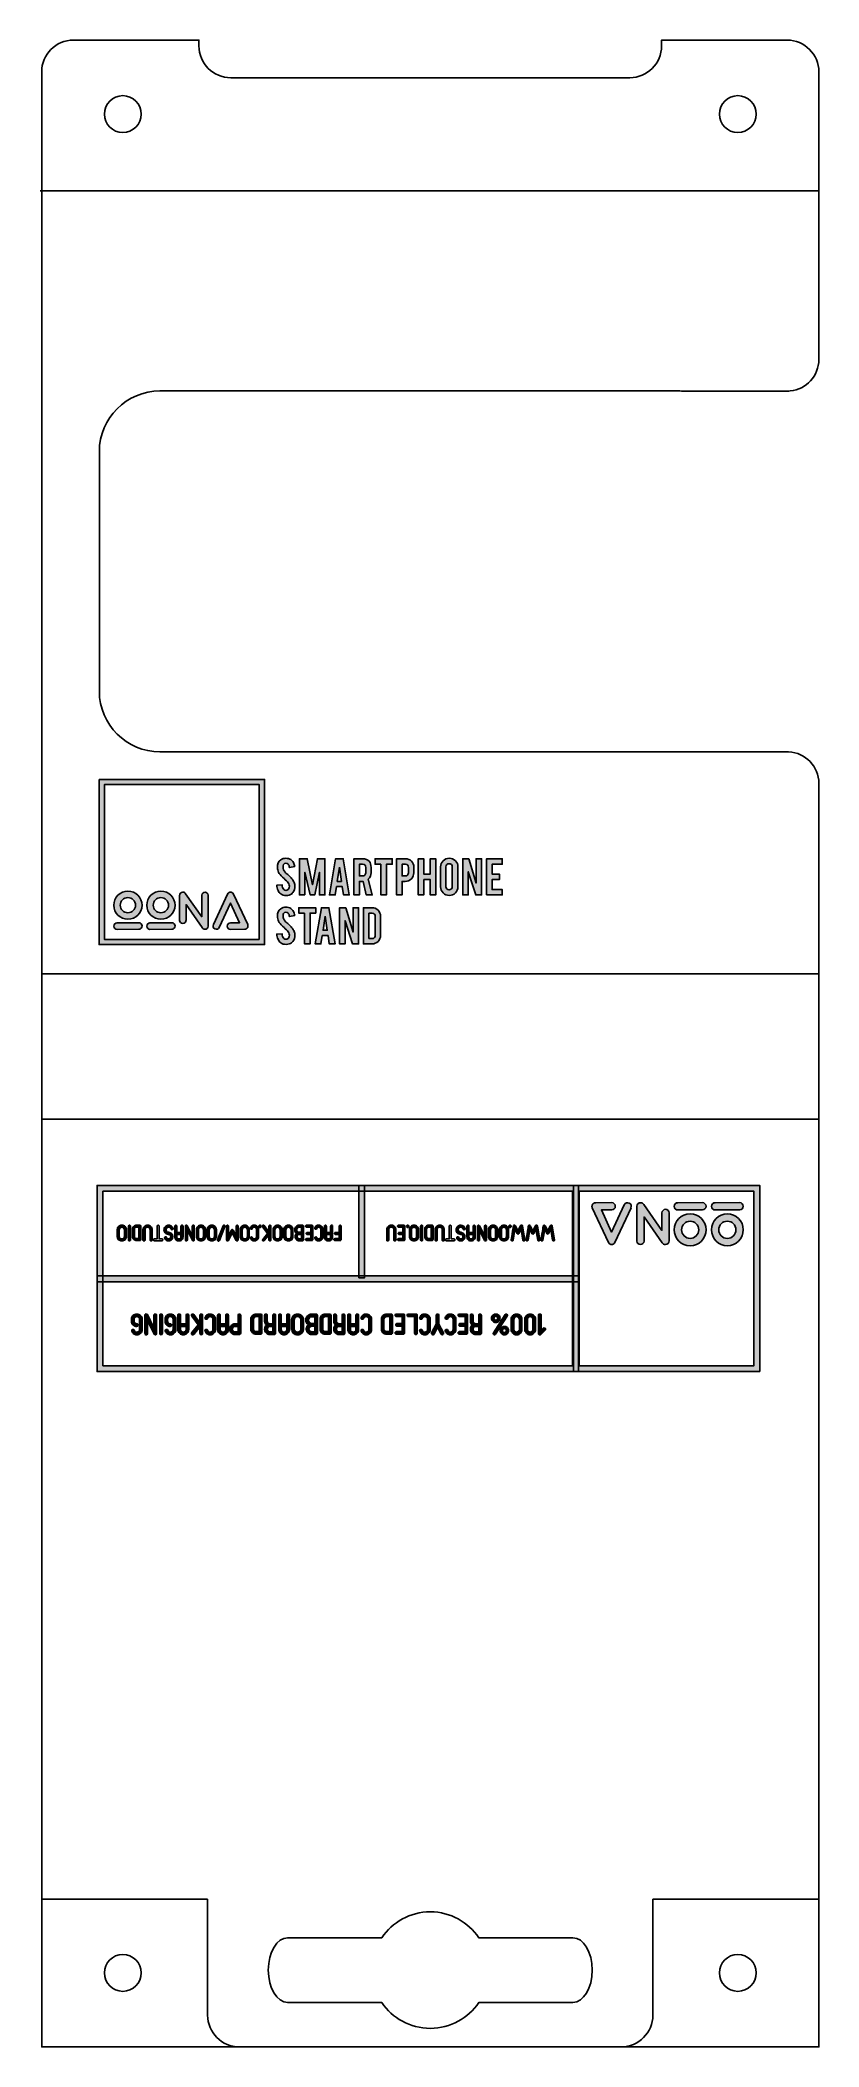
# Model space of a CAD drawing. Extents: x 3 to 98, y -255 to -10.
import ezdxf

# ---------------------------------------------------------------- set-up
doc = ezdxf.new("R2010")
doc.units = 0
doc.header["$MEASUREMENT"] = 0
doc.layers.add('LAYER_1', color=7, linetype='CONTINUOUS')

# ---------------------------------------------------------------- blocks, each defined once
blk = doc.blocks.new('BLOCK_2')
at = {"layer": 'LAYER_1'}
h = blk.add_hatch(color=250, dxfattribs=at)
h.dxf.hatch_style = 2
h.paths.add_polyline_path([(68.38, -172.84), (68.38, -150.06), (9.54, -150.06), (9.54, -172.84)])
h.paths.add_polyline_path([(10.26, -150.78), (67.66, -150.78), (67.66, -172.12), (10.26, -172.12)])
for points in [[(68.38, -172.84), (68.38, -150.06), (9.54, -150.06), (9.54, -172.84), (68.38, -172.84)], [(10.26, -150.78), (67.66, -150.78), (67.66, -172.12), (10.26, -172.12), (10.26, -150.78)]]:
    blk.add_lwpolyline(points, dxfattribs=at)

msp = doc.modelspace()

# ---------------------------------------------------------------- hatches: boundary and pattern name
at = {"layer": 'LAYER_1'}
h = msp.add_hatch(color=250, dxfattribs=at)
h.dxf.hatch_style = 2
h.paths.add_polyline_path([(9.79, -100.41), (9.79, -120.62), (30.01, -120.62), (30.01, -100.41)])
h.paths.add_polyline_path([(29.36, -119.98), (10.44, -119.98), (10.44, -101.05), (29.36, -101.05)])
h = msp.add_hatch(color=250, dxfattribs=at)
h.dxf.hatch_style = 2
edge = h.paths.add_edge_path()
edge.add_spline(control_points=[(33.73, -113.45), (33.73, -113.76), (33.65, -114.02), (33.49, -114.24), (33.38, -114.39), (33.23, -114.5), (33.03, -114.56), (32.92, -114.59), (32.8, -114.61), (32.66, -114.61), (32.39, -114.61), (32.18, -114.54), (32, -114.41), (31.86, -114.31), (31.75, -114.16), (31.66, -113.98), (31.58, -113.8), (31.53, -113.59), (31.51, -113.35), (31.51, -113.35), (32.15, -113.3), (32.15, -113.3), (32.18, -113.56), (32.25, -113.75), (32.36, -113.87), (32.44, -113.95), (32.53, -114), (32.63, -113.99), (32.78, -113.99), (32.9, -113.91), (32.98, -113.77), (33.03, -113.71), (33.05, -113.61), (33.05, -113.48), (33.05, -113.3), (32.97, -113.11), (32.8, -112.93), (32.67, -112.81), (32.47, -112.62), (32.21, -112.37), (31.98, -112.15), (31.83, -111.96), (31.73, -111.79), (31.64, -111.6), (31.59, -111.39), (31.59, -111.17), (31.59, -110.76), (31.72, -110.46), (31.99, -110.25), (32.16, -110.12), (32.37, -110.06), (32.62, -110.06), (32.85, -110.06), (33.06, -110.11), (33.23, -110.22), (33.36, -110.3), (33.47, -110.42), (33.55, -110.57), (33.63, -110.72), (33.68, -110.89), (33.7, -111.08), (33.7, -111.08), (33.06, -111.2), (33.06, -111.2), (33.04, -111.02), (32.98, -110.87), (32.9, -110.77), (32.84, -110.7), (32.75, -110.66), (32.63, -110.66), (32.51, -110.66), (32.42, -110.72), (32.35, -110.82), (32.3, -110.91), (32.28, -111.02), (32.28, -111.15), (32.28, -111.35), (32.36, -111.56), (32.54, -111.77), (32.6, -111.85), (32.7, -111.95), (32.84, -112.05), (32.99, -112.18), (33.09, -112.27), (33.14, -112.33), (33.31, -112.49), (33.44, -112.65), (33.53, -112.82), (33.57, -112.89), (33.6, -112.96), (33.63, -113.02), (33.69, -113.18), (33.73, -113.32), (33.73, -113.45)], knot_values=[0, 0, 0, 0, 1, 1, 1, 2, 2, 2, 3, 3, 3, 4, 4, 4, 5, 5, 5, 6, 6, 6, 7, 7, 7, 8, 8, 8, 9, 9, 9, 10, 10, 10, 11, 11, 11, 12, 12, 12, 13, 13, 13, 14, 14, 14, 15, 15, 15, 16, 16, 16, 17, 17, 17, 18, 18, 18, 19, 19, 19, 20, 20, 20, 21, 21, 21, 22, 22, 22, 23, 23, 23, 24, 24, 24, 25, 25, 25, 26, 26, 26, 27, 27, 27, 28, 28, 28, 29, 29, 29, 30, 30, 30, 31, 31, 31, 31], degree=3, periodic=1)
h = msp.add_hatch(color=250, dxfattribs=at)
h.dxf.hatch_style = 2
h.paths.add_polyline_path([(34.95, -114.55), (34.28, -114.55), (34.28, -110.11), (35.24, -110.11), (35.87, -113.3), (36.47, -110.11), (37.39, -110.11), (37.39, -114.55), (36.72, -114.55), (36.72, -111.76), (36.14, -114.55), (35.6, -114.55), (34.95, -111.77)])
h = msp.add_hatch(color=250, dxfattribs=at)
h.dxf.hatch_style = 2
h.paths.add_polyline_path([(38.81, -113.53), (38.65, -114.55), (37.95, -114.55), (38.7, -110.12), (39.63, -110.12), (40.37, -114.55), (39.67, -114.55), (39.51, -113.53)])
h.paths.add_polyline_path([(39.16, -111.13), (38.91, -112.88), (39.41, -112.88)])
h = msp.add_hatch(color=250, dxfattribs=at)
h.dxf.hatch_style = 2
edge = h.paths.add_edge_path()
edge.add_spline(control_points=[(41.99, -110.12), (42.36, -110.12), (42.63, -110.22), (42.81, -110.42), (42.96, -110.6), (43.04, -110.85), (43.04, -111.18), (43.04, -111.18), (43.04, -111.82), (43.04, -111.82), (43.04, -112.13), (42.92, -112.4), (42.68, -112.62), (42.68, -112.62), (43.18, -114.55), (43.18, -114.55), (43.18, -114.55), (42.45, -114.55), (42.45, -114.55), (42.45, -114.55), (42.05, -112.88), (42.05, -112.88), (42.03, -112.88), (42.01, -112.88), (41.99, -112.88), (41.99, -112.88), (41.6, -112.88), (41.6, -112.88), (41.6, -112.88), (41.6, -114.55), (41.6, -114.55), (41.6, -114.55), (40.93, -114.55), (40.93, -114.55), (40.93, -114.55), (40.93, -110.12), (40.93, -110.12), (40.93, -110.12), (41.99, -110.12), (41.99, -110.12)], knot_values=[0, 0, 0, 0, 1, 1, 1, 2, 2, 2, 3, 3, 3, 4, 4, 4, 5, 5, 5, 6, 6, 6, 7, 7, 7, 8, 8, 8, 9, 9, 9, 10, 10, 10, 11, 11, 11, 12, 12, 12, 13, 13, 13, 13], degree=3, periodic=1)
edge = h.paths.add_edge_path()
edge.add_spline(control_points=[(42.39, -111.19), (42.39, -110.93), (42.26, -110.8), (42, -110.8), (42, -110.8), (41.6, -110.8), (41.6, -110.8), (41.6, -110.8), (41.6, -112.22), (41.6, -112.22), (41.6, -112.22), (42, -112.22), (42, -112.22), (42.11, -112.22), (42.2, -112.18), (42.28, -112.11), (42.35, -112.03), (42.39, -111.94), (42.39, -111.83), (42.39, -111.83), (42.39, -111.19), (42.39, -111.19)], knot_values=[0, 0, 0, 0, 1, 1, 1, 2, 2, 2, 3, 3, 3, 4, 4, 4, 5, 5, 5, 6, 6, 6, 7, 7, 7, 7], degree=3, periodic=1)
h = msp.add_hatch(color=250, dxfattribs=at)
h.dxf.hatch_style = 2
h.paths.add_polyline_path([(44.24, -110.79), (43.53, -110.79), (43.53, -110.12), (45.62, -110.12), (45.62, -110.79), (44.91, -110.79), (44.91, -114.55), (44.24, -114.55)])
h = msp.add_hatch(color=250, dxfattribs=at)
h.dxf.hatch_style = 2
edge = h.paths.add_edge_path()
edge.add_spline(control_points=[(47.21, -110.12), (47.54, -110.12), (47.8, -110.22), (47.99, -110.42), (48.17, -110.62), (48.26, -110.87), (48.26, -111.18), (48.26, -111.18), (48.26, -111.82), (48.26, -111.82), (48.26, -112.11), (48.16, -112.36), (47.96, -112.57), (47.75, -112.78), (47.51, -112.88), (47.21, -112.88), (47.21, -112.88), (46.83, -112.88), (46.83, -112.88), (46.83, -112.88), (46.83, -114.55), (46.83, -114.55), (46.83, -114.55), (46.16, -114.55), (46.16, -114.55), (46.16, -114.55), (46.16, -110.12), (46.16, -110.12), (46.16, -110.12), (47.21, -110.12), (47.21, -110.12)], knot_values=[0, 0, 0, 0, 1, 1, 1, 2, 2, 2, 3, 3, 3, 4, 4, 4, 5, 5, 5, 6, 6, 6, 7, 7, 7, 8, 8, 8, 9, 9, 9, 10, 10, 10, 10], degree=3, periodic=1)
edge = h.paths.add_edge_path()
edge.add_spline(control_points=[(47.61, -111.19), (47.61, -111.07), (47.58, -110.98), (47.51, -110.91), (47.44, -110.84), (47.35, -110.8), (47.23, -110.8), (47.23, -110.8), (46.83, -110.8), (46.83, -110.8), (46.83, -110.8), (46.83, -112.22), (46.83, -112.22), (46.83, -112.22), (47.23, -112.22), (47.23, -112.22), (47.34, -112.22), (47.43, -112.18), (47.5, -112.11), (47.58, -112.03), (47.61, -111.94), (47.61, -111.83), (47.61, -111.83), (47.61, -111.19), (47.61, -111.19)], knot_values=[0, 0, 0, 0, 1, 1, 1, 2, 2, 2, 3, 3, 3, 4, 4, 4, 5, 5, 5, 6, 6, 6, 7, 7, 7, 8, 8, 8, 8], degree=3, periodic=1)
h = msp.add_hatch(color=250, dxfattribs=at)
h.dxf.hatch_style = 2
h.paths.add_polyline_path([(49.47, -112.67), (49.47, -114.55), (48.8, -114.55), (48.8, -110.12), (49.47, -110.12), (49.47, -112), (50.27, -112), (50.27, -110.12), (50.94, -110.12), (50.94, -114.55), (50.27, -114.55), (50.27, -112.67)])
h = msp.add_hatch(color=250, dxfattribs=at)
h.dxf.hatch_style = 2
edge = h.paths.add_edge_path()
edge.add_spline(control_points=[(52.59, -110.06), (52.89, -110.06), (53.14, -110.16), (53.35, -110.37), (53.55, -110.58), (53.66, -110.83), (53.66, -111.12), (53.66, -111.12), (53.66, -113.54), (53.66, -113.54), (53.66, -113.84), (53.55, -114.09), (53.34, -114.3), (53.14, -114.5), (52.89, -114.61), (52.59, -114.61), (52.3, -114.61), (52.05, -114.5), (51.84, -114.3), (51.64, -114.09), (51.54, -113.84), (51.54, -113.54), (51.54, -113.54), (51.54, -111.12), (51.54, -111.12), (51.54, -110.83), (51.64, -110.58), (51.85, -110.37), (52.05, -110.16), (52.3, -110.06), (52.59, -110.06)], knot_values=[0, 0, 0, 0, 1, 1, 1, 2, 2, 2, 3, 3, 3, 4, 4, 4, 5, 5, 5, 6, 6, 6, 7, 7, 7, 8, 8, 8, 9, 9, 9, 10, 10, 10, 10], degree=3, periodic=1)
edge = h.paths.add_edge_path()
edge.add_spline(control_points=[(52.96, -111.11), (52.96, -111), (52.92, -110.91), (52.85, -110.84), (52.77, -110.76), (52.68, -110.73), (52.58, -110.73), (52.47, -110.73), (52.38, -110.76), (52.3, -110.84), (52.23, -110.91), (52.19, -111), (52.19, -111.11), (52.19, -111.11), (52.19, -113.54), (52.19, -113.54), (52.19, -113.64), (52.23, -113.73), (52.3, -113.81), (52.38, -113.88), (52.47, -113.92), (52.58, -113.92), (52.68, -113.92), (52.77, -113.88), (52.85, -113.81), (52.92, -113.73), (52.96, -113.64), (52.96, -113.54), (52.96, -113.54), (52.96, -111.11), (52.96, -111.11)], knot_values=[0, 0, 0, 0, 1, 1, 1, 2, 2, 2, 3, 3, 3, 4, 4, 4, 5, 5, 5, 6, 6, 6, 7, 7, 7, 8, 8, 8, 9, 9, 9, 10, 10, 10, 10], degree=3, periodic=1)
h = msp.add_hatch(color=250, dxfattribs=at)
h.dxf.hatch_style = 2
h.paths.add_polyline_path([(55, -110.11), (55.88, -113.1), (55.88, -110.11), (56.55, -110.11), (56.55, -114.55), (55.83, -114.55), (54.91, -111.71), (54.91, -114.55), (54.24, -114.55), (54.24, -110.11)])
h = msp.add_hatch(color=250, dxfattribs=at)
h.dxf.hatch_style = 2
h.paths.add_polyline_path([(57.15, -114.55), (57.15, -110.11), (59.06, -110.11), (59.06, -110.79), (57.82, -110.79), (57.82, -112), (58.72, -112), (58.72, -112.67), (57.82, -112.67), (57.82, -113.88), (59.06, -113.88), (59.06, -114.55)])
h = msp.add_hatch(color=250, dxfattribs=at)
h.dxf.hatch_style = 2
edge = h.paths.add_edge_path()
edge.add_spline(control_points=[(13.31, -114.07), (12.36, -114.07), (11.58, -114.84), (11.58, -115.8), (11.58, -116.75), (12.36, -117.52), (13.31, -117.52), (14.26, -117.52), (15.04, -116.75), (15.04, -115.8), (15.04, -114.84), (14.26, -114.07), (13.31, -114.07)], knot_values=[0, 0, 0, 0, 1, 1, 1, 2, 2, 2, 3, 3, 3, 4, 4, 4, 4], degree=3, periodic=1)
edge = h.paths.add_edge_path()
edge.add_spline(control_points=[(13.31, -116.73), (12.8, -116.73), (12.38, -116.31), (12.38, -115.8), (12.38, -115.28), (12.8, -114.87), (13.31, -114.87), (13.82, -114.87), (14.24, -115.28), (14.24, -115.8), (14.24, -116.31), (13.82, -116.73), (13.31, -116.73)], knot_values=[0, 0, 0, 0, 1, 1, 1, 2, 2, 2, 3, 3, 3, 4, 4, 4, 4], degree=3, periodic=1)
h = msp.add_hatch(color=250, dxfattribs=at)
h.dxf.hatch_style = 2
edge = h.paths.add_edge_path()
edge.add_spline(control_points=[(17.34, -114.07), (16.39, -114.07), (15.62, -114.84), (15.62, -115.8), (15.62, -116.75), (16.39, -117.52), (17.34, -117.52), (18.3, -117.52), (19.07, -116.75), (19.07, -115.8), (19.07, -114.84), (18.3, -114.07), (17.34, -114.07)], knot_values=[0, 0, 0, 0, 1, 1, 1, 2, 2, 2, 3, 3, 3, 4, 4, 4, 4], degree=3, periodic=1)
edge = h.paths.add_edge_path()
edge.add_spline(control_points=[(17.34, -116.73), (16.83, -116.73), (16.41, -116.31), (16.41, -115.8), (16.41, -115.28), (16.83, -114.87), (17.34, -114.87), (17.86, -114.87), (18.28, -115.28), (18.28, -115.8), (18.28, -116.31), (17.86, -116.73), (17.34, -116.73)], knot_values=[0, 0, 0, 0, 1, 1, 1, 2, 2, 2, 3, 3, 3, 4, 4, 4, 4], degree=3, periodic=1)
h = msp.add_hatch(color=250, dxfattribs=at)
h.dxf.hatch_style = 2
edge = h.paths.add_edge_path()
edge.add_spline(control_points=[(22.74, -114.2), (22.53, -114.2), (22.35, -114.36), (22.34, -114.57), (22.34, -114.58), (22.34, -114.58), (22.34, -114.58), (22.34, -114.58), (22.34, -117.21), (22.34, -117.21), (22.34, -117.21), (20.37, -114.39), (20.37, -114.39), (20.3, -114.28), (20.17, -114.2), (20.02, -114.2), (19.8, -114.2), (19.62, -114.38), (19.62, -114.61), (19.62, -114.61), (19.62, -117.65), (19.62, -117.65), (19.62, -117.65), (19.62, -117.65), (19.62, -117.65), (19.63, -117.85), (19.81, -118.02), (20.02, -118.02), (20.23, -118.02), (20.4, -117.85), (20.41, -117.65), (20.41, -117.65), (20.42, -117.65), (20.42, -117.65), (20.42, -117.65), (20.42, -115.73), (20.42, -115.73), (20.42, -115.73), (22.38, -118.54), (22.38, -118.54), (22.45, -118.66), (22.58, -118.74), (22.73, -118.74), (22.94, -118.74), (23.12, -118.57), (23.13, -118.37), (23.13, -118.36), (23.13, -118.36), (23.13, -118.36), (23.13, -118.36), (23.13, -118.02), (23.13, -118.02), (23.13, -118.02), (23.13, -114.58), (23.13, -114.58), (23.13, -114.58), (23.13, -114.58), (23.13, -114.57), (23.12, -114.37), (22.95, -114.2), (22.74, -114.2)], knot_values=[0, 0, 0, 0, 1, 1, 1, 2, 2, 2, 3, 3, 3, 4, 4, 4, 5, 5, 5, 6, 6, 6, 7, 7, 7, 8, 8, 8, 9, 9, 9, 10, 10, 10, 11, 11, 11, 12, 12, 12, 13, 13, 13, 14, 14, 14, 15, 15, 15, 16, 16, 16, 17, 17, 17, 18, 18, 18, 19, 19, 19, 20, 20, 20, 20], degree=3, periodic=1)
h = msp.add_hatch(color=250, dxfattribs=at)
h.dxf.hatch_style = 2
edge = h.paths.add_edge_path()
edge.add_spline(control_points=[(27.99, -118.33), (27.99, -118.33), (27.99, -118.32), (27.99, -118.31), (27.99, -118.31), (27.99, -118.3), (27.98, -118.29), (27.98, -118.29), (27.98, -118.28), (27.98, -118.28), (27.98, -118.27), (27.98, -118.26), (27.98, -118.26), (27.98, -118.25), (27.97, -118.24), (27.97, -118.24), (27.97, -118.23), (27.97, -118.22), (27.97, -118.22), (27.97, -118.21), (27.96, -118.21), (27.96, -118.2), (27.96, -118.19), (27.96, -118.19), (27.95, -118.18), (27.95, -118.18), (27.95, -118.18), (27.95, -118.17), (27.95, -118.17), (27.95, -118.17), (27.95, -118.17), (27.95, -118.17), (26.22, -114.43), (26.22, -114.43), (26.18, -114.35), (26.11, -114.28), (26.02, -114.24), (26.01, -114.23), (26, -114.23), (25.99, -114.23), (25.99, -114.23), (25.99, -114.22), (25.99, -114.22), (25.98, -114.22), (25.97, -114.22), (25.96, -114.22), (25.96, -114.21), (25.96, -114.21), (25.95, -114.21), (25.94, -114.21), (25.93, -114.21), (25.93, -114.21), (25.92, -114.21), (25.92, -114.21), (25.91, -114.21), (25.91, -114.2), (25.9, -114.2), (25.89, -114.2), (25.89, -114.2), (25.88, -114.2), (25.88, -114.2), (25.87, -114.2), (25.86, -114.2), (25.86, -114.2), (25.85, -114.2), (25.84, -114.2), (25.84, -114.2), (25.83, -114.2), (25.83, -114.2), (25.82, -114.2), (25.81, -114.2), (25.8, -114.2), (25.8, -114.21), (25.79, -114.21), (25.79, -114.21), (25.79, -114.21), (25.78, -114.21), (25.77, -114.21), (25.76, -114.21), (25.76, -114.21), (25.75, -114.21), (25.75, -114.22), (25.74, -114.22), (25.73, -114.22), (25.72, -114.22), (25.72, -114.22), (25.72, -114.23), (25.72, -114.23), (25.71, -114.23), (25.7, -114.23), (25.69, -114.24), (25.6, -114.28), (25.53, -114.35), (25.49, -114.43), (25.49, -114.43), (23.76, -118.17), (23.76, -118.17), (23.76, -118.17), (23.76, -118.17), (23.76, -118.17), (23.67, -118.37), (23.75, -118.61), (23.95, -118.7), (24.15, -118.79), (24.39, -118.71), (24.48, -118.51), (24.48, -118.51), (24.48, -118.51), (24.48, -118.51), (24.48, -118.51), (25.86, -115.54), (25.86, -115.54), (25.86, -115.54), (26.97, -117.95), (26.97, -117.95), (26.97, -117.95), (25.86, -117.95), (25.86, -117.95), (25.86, -117.95), (25.86, -117.95), (25.86, -117.95), (25.64, -117.95), (25.46, -118.13), (25.46, -118.35), (25.46, -118.57), (25.64, -118.75), (25.86, -118.75), (25.86, -118.75), (25.86, -118.75), (25.86, -118.75), (25.86, -118.75), (27.59, -118.74), (27.59, -118.74), (27.59, -118.74), (27.59, -118.74), (27.59, -118.74), (27.59, -118.74), (27.6, -118.74), (27.6, -118.74), (27.6, -118.74), (27.61, -118.74), (27.61, -118.74), (27.62, -118.74), (27.63, -118.74), (27.64, -118.74), (27.64, -118.73), (27.65, -118.73), (27.65, -118.73), (27.66, -118.73), (27.67, -118.73), (27.68, -118.73), (27.68, -118.73), (27.68, -118.73), (27.69, -118.73), (27.7, -118.72), (27.71, -118.72), (27.72, -118.72), (27.72, -118.72), (27.72, -118.72), (27.72, -118.72), (27.73, -118.71), (27.75, -118.71), (27.76, -118.7), (27.76, -118.7), (27.76, -118.7), (27.76, -118.7), (27.76, -118.7), (27.76, -118.7), (27.76, -118.7), (27.77, -118.7), (27.78, -118.69), (27.79, -118.68), (27.79, -118.68), (27.8, -118.68), (27.8, -118.68), (27.81, -118.67), (27.82, -118.67), (27.82, -118.66), (27.83, -118.66), (27.83, -118.66), (27.83, -118.66), (27.84, -118.65), (27.85, -118.65), (27.85, -118.64), (27.86, -118.64), (27.86, -118.63), (27.86, -118.63), (27.87, -118.63), (27.87, -118.62), (27.88, -118.61), (27.88, -118.61), (27.89, -118.61), (27.89, -118.6), (27.89, -118.6), (27.9, -118.59), (27.91, -118.58), (27.91, -118.58), (27.91, -118.58), (27.91, -118.57), (27.92, -118.57), (27.92, -118.56), (27.93, -118.55), (27.93, -118.55), (27.93, -118.55), (27.93, -118.54), (27.94, -118.53), (27.94, -118.53), (27.95, -118.52), (27.95, -118.51), (27.95, -118.51), (27.95, -118.51), (27.95, -118.5), (27.96, -118.49), (27.96, -118.48), (27.96, -118.48), (27.96, -118.48), (27.96, -118.47), (27.97, -118.46), (27.97, -118.46), (27.97, -118.45), (27.97, -118.44), (27.97, -118.44), (27.98, -118.44), (27.98, -118.43), (27.98, -118.42), (27.98, -118.41), (27.98, -118.4), (27.98, -118.4), (27.98, -118.4), (27.98, -118.39), (27.99, -118.38), (27.99, -118.37), (27.99, -118.37), (27.99, -118.36), (27.99, -118.35), (27.99, -118.35), (27.99, -118.35), (27.99, -118.34), (27.99, -118.34), (27.99, -118.34), (27.99, -118.33)], knot_values=[0, 0, 0, 0, 1, 1, 1, 2, 2, 2, 3, 3, 3, 4, 4, 4, 5, 5, 5, 6, 6, 6, 7, 7, 7, 8, 8, 8, 9, 9, 9, 10, 10, 10, 11, 11, 11, 12, 12, 12, 13, 13, 13, 14, 14, 14, 15, 15, 15, 16, 16, 16, 17, 17, 17, 18, 18, 18, 19, 19, 19, 20, 20, 20, 21, 21, 21, 22, 22, 22, 23, 23, 23, 24, 24, 24, 25, 25, 25, 26, 26, 26, 27, 27, 27, 28, 28, 28, 29, 29, 29, 30, 30, 30, 31, 31, 31, 32, 32, 32, 33, 33, 33, 34, 34, 34, 35, 35, 35, 36, 36, 36, 37, 37, 37, 38, 38, 38, 39, 39, 39, 40, 40, 40, 41, 41, 41, 42, 42, 42, 43, 43, 43, 44, 44, 44, 45, 45, 45, 46, 46, 46, 47, 47, 47, 48, 48, 48, 49, 49, 49, 50, 50, 50, 51, 51, 51, 52, 52, 52, 53, 53, 53, 54, 54, 54, 55, 55, 55, 56, 56, 56, 57, 57, 57, 58, 58, 58, 59, 59, 59, 60, 60, 60, 61, 61, 61, 62, 62, 62, 63, 63, 63, 64, 64, 64, 65, 65, 65, 66, 66, 66, 67, 67, 67, 68, 68, 68, 69, 69, 69, 70, 70, 70, 71, 71, 71, 72, 72, 72, 73, 73, 73, 74, 74, 74, 75, 75, 75, 76, 76, 76, 77, 77, 77, 78, 78, 78, 79, 79, 79, 80, 80, 80, 80], degree=3, periodic=1)
h = msp.add_hatch(color=250, dxfattribs=at)
h.dxf.hatch_style = 2
edge = h.paths.add_edge_path()
edge.add_spline(control_points=[(33.73, -119.43), (33.73, -119.74), (33.65, -120.01), (33.49, -120.23), (33.38, -120.38), (33.23, -120.48), (33.03, -120.54), (32.92, -120.57), (32.8, -120.59), (32.66, -120.59), (32.39, -120.59), (32.18, -120.53), (32, -120.4), (31.86, -120.29), (31.75, -120.15), (31.66, -119.96), (31.58, -119.78), (31.53, -119.57), (31.51, -119.33), (31.51, -119.33), (32.15, -119.29), (32.15, -119.29), (32.18, -119.55), (32.25, -119.73), (32.36, -119.85), (32.44, -119.94), (32.53, -119.98), (32.63, -119.97), (32.78, -119.97), (32.9, -119.9), (32.98, -119.76), (33.03, -119.69), (33.05, -119.59), (33.05, -119.46), (33.05, -119.28), (32.97, -119.1), (32.8, -118.92), (32.67, -118.79), (32.47, -118.6), (32.21, -118.35), (31.98, -118.14), (31.83, -117.94), (31.73, -117.77), (31.64, -117.58), (31.59, -117.37), (31.59, -117.15), (31.59, -116.75), (31.72, -116.44), (31.99, -116.23), (32.16, -116.11), (32.37, -116.04), (32.62, -116.04), (32.85, -116.04), (33.06, -116.1), (33.23, -116.2), (33.36, -116.29), (33.47, -116.4), (33.55, -116.55), (33.63, -116.7), (33.68, -116.87), (33.7, -117.06), (33.7, -117.06), (33.06, -117.18), (33.06, -117.18), (33.04, -117), (32.98, -116.86), (32.9, -116.76), (32.84, -116.68), (32.75, -116.65), (32.63, -116.65), (32.51, -116.65), (32.42, -116.7), (32.35, -116.81), (32.3, -116.9), (32.28, -117), (32.28, -117.13), (32.28, -117.34), (32.36, -117.54), (32.54, -117.75), (32.6, -117.83), (32.7, -117.93), (32.84, -118.04), (32.99, -118.17), (33.09, -118.26), (33.14, -118.31), (33.31, -118.48), (33.44, -118.64), (33.53, -118.8), (33.57, -118.87), (33.6, -118.94), (33.63, -119.01), (33.69, -119.17), (33.73, -119.31), (33.73, -119.43)], knot_values=[0, 0, 0, 0, 1, 1, 1, 2, 2, 2, 3, 3, 3, 4, 4, 4, 5, 5, 5, 6, 6, 6, 7, 7, 7, 8, 8, 8, 9, 9, 9, 10, 10, 10, 11, 11, 11, 12, 12, 12, 13, 13, 13, 14, 14, 14, 15, 15, 15, 16, 16, 16, 17, 17, 17, 18, 18, 18, 19, 19, 19, 20, 20, 20, 21, 21, 21, 22, 22, 22, 23, 23, 23, 24, 24, 24, 25, 25, 25, 26, 26, 26, 27, 27, 27, 28, 28, 28, 29, 29, 29, 30, 30, 30, 31, 31, 31, 31], degree=3, periodic=1)
h = msp.add_hatch(color=250, dxfattribs=at)
h.dxf.hatch_style = 2
h.paths.add_polyline_path([(34.9, -116.77), (34.19, -116.77), (34.19, -116.1), (36.28, -116.1), (36.28, -116.77), (35.57, -116.77), (35.57, -120.54), (34.9, -120.54)])
h = msp.add_hatch(color=250, dxfattribs=at)
h.dxf.hatch_style = 2
h.paths.add_polyline_path([(37.07, -119.52), (36.9, -120.54), (36.21, -120.54), (36.96, -116.1), (37.88, -116.1), (38.63, -120.54), (37.92, -120.54), (37.77, -119.52)])
h.paths.add_polyline_path([(37.42, -117.12), (37.17, -118.87), (37.67, -118.87)])
h = msp.add_hatch(color=250, dxfattribs=at)
h.dxf.hatch_style = 2
h.paths.add_polyline_path([(39.94, -116.1), (40.83, -119.08), (40.83, -116.1), (41.5, -116.1), (41.5, -120.54), (40.78, -120.54), (39.86, -117.69), (39.86, -120.54), (39.19, -120.54), (39.19, -116.1)])
h = msp.add_hatch(color=250, dxfattribs=at)
h.dxf.hatch_style = 2
edge = h.paths.add_edge_path()
edge.add_spline(control_points=[(44.2, -119.48), (44.2, -119.77), (44.1, -120.02), (43.89, -120.23), (43.69, -120.43), (43.44, -120.54), (43.15, -120.54), (43.15, -120.54), (42.1, -120.54), (42.1, -120.54), (42.1, -120.54), (42.1, -116.1), (42.1, -116.1), (42.1, -116.1), (43.15, -116.1), (43.15, -116.1), (43.44, -116.1), (43.69, -116.2), (43.89, -116.41), (44.1, -116.62), (44.2, -116.87), (44.2, -117.16), (44.2, -117.16), (44.2, -119.48), (44.2, -119.48)], knot_values=[0, 0, 0, 0, 1, 1, 1, 2, 2, 2, 3, 3, 3, 4, 4, 4, 5, 5, 5, 6, 6, 6, 7, 7, 7, 8, 8, 8, 8], degree=3, periodic=1)
edge = h.paths.add_edge_path()
edge.add_spline(control_points=[(42.77, -119.88), (42.77, -119.88), (43.17, -119.88), (43.17, -119.88), (43.28, -119.88), (43.37, -119.84), (43.44, -119.76), (43.51, -119.68), (43.55, -119.59), (43.55, -119.49), (43.55, -119.49), (43.55, -117.17), (43.55, -117.17), (43.55, -117.06), (43.51, -116.97), (43.44, -116.89), (43.36, -116.82), (43.27, -116.78), (43.17, -116.78), (43.17, -116.78), (42.77, -116.78), (42.77, -116.78), (42.77, -116.78), (42.77, -119.88), (42.77, -119.88)], knot_values=[0, 0, 0, 0, 1, 1, 1, 2, 2, 2, 3, 3, 3, 4, 4, 4, 5, 5, 5, 6, 6, 6, 7, 7, 7, 8, 8, 8, 8], degree=3, periodic=1)
h = msp.add_hatch(color=250, dxfattribs=at)
h.dxf.hatch_style = 2
edge = h.paths.add_edge_path()
edge.add_spline(control_points=[(14.64, -117.94), (14.64, -117.94), (14.64, -117.94), (14.64, -117.94), (14.64, -117.94), (11.98, -117.95), (11.98, -117.95), (11.98, -117.95), (11.98, -117.95), (11.98, -117.95), (11.76, -117.95), (11.58, -118.13), (11.58, -118.35), (11.58, -118.57), (11.76, -118.75), (11.98, -118.75), (11.98, -118.75), (11.98, -118.75), (11.98, -118.75), (11.98, -118.75), (14.64, -118.74), (14.64, -118.74), (14.64, -118.74), (14.64, -118.74), (14.64, -118.74), (14.86, -118.74), (15.04, -118.56), (15.04, -118.34), (15.04, -118.12), (14.86, -117.94), (14.64, -117.94)], knot_values=[0, 0, 0, 0, 1, 1, 1, 2, 2, 2, 3, 3, 3, 4, 4, 4, 5, 5, 5, 6, 6, 6, 7, 7, 7, 8, 8, 8, 9, 9, 9, 10, 10, 10, 10], degree=3, periodic=1)
h = msp.add_hatch(color=250, dxfattribs=at)
h.dxf.hatch_style = 2
edge = h.paths.add_edge_path()
edge.add_spline(control_points=[(18.67, -117.94), (18.67, -117.94), (18.67, -117.94), (18.67, -117.94), (18.67, -117.94), (16.01, -117.95), (16.01, -117.95), (16.01, -117.95), (16.01, -117.95), (16.01, -117.95), (15.8, -117.95), (15.62, -118.13), (15.62, -118.35), (15.62, -118.57), (15.8, -118.75), (16.01, -118.75), (16.01, -118.75), (16.01, -118.75), (16.01, -118.75), (16.01, -118.75), (18.67, -118.74), (18.67, -118.74), (18.67, -118.74), (18.67, -118.74), (18.67, -118.74), (18.89, -118.74), (19.07, -118.56), (19.07, -118.34), (19.07, -118.12), (18.89, -117.94), (18.67, -117.94)], knot_values=[0, 0, 0, 0, 1, 1, 1, 2, 2, 2, 3, 3, 3, 4, 4, 4, 5, 5, 5, 6, 6, 6, 7, 7, 7, 8, 8, 8, 9, 9, 9, 10, 10, 10, 10], degree=3, periodic=1)
h = msp.add_hatch(color=250, dxfattribs=at)
h.dxf.hatch_style = 2
h.paths.add_polyline_path([(41.54, -150.06), (42.24, -150.06), (42.24, -161.35), (41.54, -161.35)])
h = msp.add_hatch(color=250, dxfattribs=at)
h.dxf.hatch_style = 2
h.paths.add_polyline_path([(90.55, -172.84), (90.55, -150.06), (67.76, -150.06), (67.76, -172.84)])
h.paths.add_polyline_path([(68.49, -150.78), (89.83, -150.78), (89.83, -172.12), (68.49, -172.12)])
h = msp.add_hatch(color=250, dxfattribs=at)
h.dxf.hatch_style = 2
edge = h.paths.add_edge_path()
edge.add_spline(control_points=[(70.04, -152.64), (70.04, -152.64), (70.04, -152.65), (70.04, -152.66), (70.04, -152.67), (70.04, -152.67), (70.04, -152.68), (70.04, -152.69), (70.05, -152.69), (70.05, -152.7), (70.05, -152.71), (70.05, -152.72), (70.05, -152.72), (70.05, -152.73), (70.05, -152.74), (70.06, -152.74), (70.06, -152.75), (70.06, -152.76), (70.06, -152.77), (70.07, -152.77), (70.07, -152.78), (70.07, -152.78), (70.07, -152.79), (70.08, -152.8), (70.08, -152.81), (70.08, -152.81), (70.08, -152.81), (70.08, -152.82), (70.08, -152.82), (70.08, -152.82), (70.08, -152.82), (70.08, -152.82), (72.04, -157.03), (72.04, -157.03), (72.08, -157.13), (72.15, -157.21), (72.25, -157.25), (72.27, -157.26), (72.28, -157.26), (72.29, -157.27), (72.29, -157.27), (72.29, -157.27), (72.29, -157.27), (72.3, -157.27), (72.31, -157.28), (72.33, -157.28), (72.33, -157.28), (72.33, -157.28), (72.33, -157.28), (72.34, -157.28), (72.35, -157.29), (72.37, -157.29), (72.37, -157.29), (72.37, -157.29), (72.38, -157.29), (72.39, -157.29), (72.4, -157.29), (72.4, -157.29), (72.41, -157.29), (72.42, -157.29), (72.42, -157.29), (72.43, -157.29), (72.44, -157.29), (72.44, -157.29), (72.45, -157.29), (72.46, -157.29), (72.47, -157.29), (72.47, -157.29), (72.48, -157.29), (72.48, -157.29), (72.49, -157.29), (72.5, -157.29), (72.51, -157.29), (72.51, -157.29), (72.52, -157.29), (72.52, -157.29), (72.53, -157.29), (72.54, -157.28), (72.55, -157.28), (72.56, -157.28), (72.56, -157.28), (72.56, -157.28), (72.57, -157.28), (72.58, -157.27), (72.6, -157.27), (72.6, -157.27), (72.6, -157.27), (72.6, -157.27), (72.61, -157.26), (72.62, -157.26), (72.63, -157.25), (72.73, -157.21), (72.81, -157.13), (72.85, -157.03), (72.85, -157.03), (74.81, -152.82), (74.81, -152.82), (74.81, -152.82), (74.8, -152.82), (74.8, -152.82), (74.91, -152.59), (74.81, -152.33), (74.59, -152.22), (74.36, -152.12), (74.1, -152.21), (73.99, -152.44), (73.99, -152.44), (73.99, -152.44), (73.99, -152.44), (73.99, -152.44), (72.44, -155.78), (72.44, -155.78), (72.44, -155.78), (71.19, -153.07), (71.19, -153.07), (71.19, -153.07), (72.44, -153.06), (72.44, -153.06), (72.44, -153.06), (72.44, -153.06), (72.44, -153.06), (72.69, -153.06), (72.89, -152.86), (72.89, -152.62), (72.89, -152.37), (72.69, -152.17), (72.44, -152.17), (72.44, -152.17), (72.44, -152.17), (72.44, -152.17), (72.44, -152.17), (70.49, -152.18), (70.49, -152.18), (70.49, -152.18), (70.49, -152.18), (70.49, -152.18), (70.48, -152.18), (70.48, -152.18), (70.48, -152.18), (70.47, -152.18), (70.47, -152.18), (70.46, -152.18), (70.45, -152.18), (70.44, -152.18), (70.43, -152.18), (70.43, -152.18), (70.42, -152.18), (70.42, -152.19), (70.41, -152.19), (70.4, -152.19), (70.39, -152.19), (70.38, -152.19), (70.38, -152.19), (70.38, -152.19), (70.37, -152.2), (70.36, -152.2), (70.34, -152.2), (70.34, -152.2), (70.34, -152.2), (70.34, -152.21), (70.33, -152.21), (70.31, -152.22), (70.3, -152.22), (70.3, -152.22), (70.3, -152.22), (70.3, -152.22), (70.3, -152.22), (70.3, -152.22), (70.3, -152.22), (70.29, -152.23), (70.27, -152.23), (70.26, -152.24), (70.26, -152.24), (70.26, -152.24), (70.26, -152.25), (70.25, -152.25), (70.24, -152.26), (70.23, -152.27), (70.22, -152.27), (70.22, -152.27), (70.22, -152.27), (70.21, -152.28), (70.2, -152.29), (70.19, -152.29), (70.19, -152.3), (70.19, -152.3), (70.18, -152.3), (70.18, -152.31), (70.17, -152.31), (70.16, -152.32), (70.16, -152.33), (70.16, -152.33), (70.15, -152.33), (70.15, -152.34), (70.14, -152.35), (70.13, -152.36), (70.13, -152.36), (70.13, -152.36), (70.13, -152.37), (70.12, -152.37), (70.11, -152.38), (70.11, -152.39), (70.11, -152.39), (70.1, -152.4), (70.1, -152.4), (70.1, -152.41), (70.09, -152.42), (70.09, -152.43), (70.09, -152.43), (70.08, -152.44), (70.08, -152.44), (70.08, -152.45), (70.07, -152.46), (70.07, -152.47), (70.07, -152.47), (70.07, -152.48), (70.07, -152.48), (70.06, -152.49), (70.06, -152.5), (70.06, -152.51), (70.06, -152.51), (70.05, -152.52), (70.05, -152.52), (70.05, -152.53), (70.05, -152.54), (70.05, -152.55), (70.05, -152.56), (70.05, -152.56), (70.05, -152.57), (70.04, -152.58), (70.04, -152.58), (70.04, -152.59), (70.04, -152.6), (70.04, -152.61), (70.04, -152.61), (70.04, -152.62), (70.04, -152.62), (70.04, -152.63), (70.04, -152.63), (70.04, -152.63), (70.04, -152.64)], knot_values=[0, 0, 0, 0, 1, 1, 1, 2, 2, 2, 3, 3, 3, 4, 4, 4, 5, 5, 5, 6, 6, 6, 7, 7, 7, 8, 8, 8, 9, 9, 9, 10, 10, 10, 11, 11, 11, 12, 12, 12, 13, 13, 13, 14, 14, 14, 15, 15, 15, 16, 16, 16, 17, 17, 17, 18, 18, 18, 19, 19, 19, 20, 20, 20, 21, 21, 21, 22, 22, 22, 23, 23, 23, 24, 24, 24, 25, 25, 25, 26, 26, 26, 27, 27, 27, 28, 28, 28, 29, 29, 29, 30, 30, 30, 31, 31, 31, 32, 32, 32, 33, 33, 33, 34, 34, 34, 35, 35, 35, 36, 36, 36, 37, 37, 37, 38, 38, 38, 39, 39, 39, 40, 40, 40, 41, 41, 41, 42, 42, 42, 43, 43, 43, 44, 44, 44, 45, 45, 45, 46, 46, 46, 47, 47, 47, 48, 48, 48, 49, 49, 49, 50, 50, 50, 51, 51, 51, 52, 52, 52, 53, 53, 53, 54, 54, 54, 55, 55, 55, 56, 56, 56, 57, 57, 57, 58, 58, 58, 59, 59, 59, 60, 60, 60, 61, 61, 61, 62, 62, 62, 63, 63, 63, 64, 64, 64, 65, 65, 65, 66, 66, 66, 67, 67, 67, 68, 68, 68, 69, 69, 69, 70, 70, 70, 71, 71, 71, 72, 72, 72, 73, 73, 73, 74, 74, 74, 75, 75, 75, 76, 76, 76, 77, 77, 77, 78, 78, 78, 79, 79, 79, 80, 80, 80, 80], degree=3, periodic=1)
h = msp.add_hatch(color=250, dxfattribs=at)
h.dxf.hatch_style = 2
edge = h.paths.add_edge_path()
edge.add_spline(control_points=[(75.96, -157.29), (76.2, -157.29), (76.39, -157.11), (76.4, -156.88), (76.41, -156.87), (76.41, -156.87), (76.41, -156.86), (76.41, -156.86), (76.41, -153.91), (76.41, -153.91), (76.41, -153.91), (78.63, -157.08), (78.63, -157.08), (78.71, -157.21), (78.86, -157.29), (79.02, -157.29), (79.27, -157.29), (79.48, -157.09), (79.48, -156.84), (79.48, -156.84), (79.48, -153.41), (79.48, -153.41), (79.48, -153.41), (79.48, -153.41), (79.48, -153.41), (79.46, -153.18), (79.26, -152.99), (79.03, -152.99), (78.79, -152.99), (78.6, -153.18), (78.58, -153.41), (78.58, -153.41), (78.58, -153.41), (78.58, -153.41), (78.58, -153.41), (78.58, -155.57), (78.58, -155.57), (78.58, -155.57), (76.36, -152.4), (76.36, -152.4), (76.28, -152.27), (76.14, -152.18), (75.97, -152.18), (75.73, -152.18), (75.53, -152.36), (75.51, -152.6), (75.51, -152.6), (75.51, -152.61), (75.51, -152.61), (75.51, -152.61), (75.51, -152.99), (75.51, -152.99), (75.51, -152.99), (75.51, -156.86), (75.51, -156.86), (75.51, -156.87), (75.51, -156.87), (75.51, -156.88), (75.53, -157.11), (75.72, -157.29), (75.96, -157.29)], knot_values=[0, 0, 0, 0, 1, 1, 1, 2, 2, 2, 3, 3, 3, 4, 4, 4, 5, 5, 5, 6, 6, 6, 7, 7, 7, 8, 8, 8, 9, 9, 9, 10, 10, 10, 11, 11, 11, 12, 12, 12, 13, 13, 13, 14, 14, 14, 15, 15, 15, 16, 16, 16, 17, 17, 17, 18, 18, 18, 19, 19, 19, 20, 20, 20, 20], degree=3, periodic=1)
h = msp.add_hatch(color=250, dxfattribs=at)
h.dxf.hatch_style = 2
edge = h.paths.add_edge_path()
edge.add_spline(control_points=[(80.54, -153.07), (80.54, -153.07), (80.54, -153.07), (80.54, -153.07), (80.54, -153.07), (83.54, -153.06), (83.54, -153.06), (83.54, -153.06), (83.54, -153.06), (83.54, -153.06), (83.78, -153.06), (83.98, -152.86), (83.98, -152.62), (83.98, -152.37), (83.78, -152.17), (83.54, -152.17), (83.54, -152.17), (83.54, -152.17), (83.54, -152.17), (83.54, -152.17), (80.54, -152.18), (80.54, -152.18), (80.54, -152.18), (80.54, -152.18), (80.54, -152.18), (80.29, -152.18), (80.09, -152.38), (80.09, -152.63), (80.09, -152.87), (80.29, -153.07), (80.54, -153.07)], knot_values=[0, 0, 0, 0, 1, 1, 1, 2, 2, 2, 3, 3, 3, 4, 4, 4, 5, 5, 5, 6, 6, 6, 7, 7, 7, 8, 8, 8, 9, 9, 9, 10, 10, 10, 10], degree=3, periodic=1)
h = msp.add_hatch(color=250, dxfattribs=at)
h.dxf.hatch_style = 2
edge = h.paths.add_edge_path()
edge.add_spline(control_points=[(82.04, -157.44), (83.11, -157.44), (83.98, -156.57), (83.98, -155.49), (83.98, -154.42), (83.11, -153.55), (82.04, -153.55), (80.96, -153.55), (80.09, -154.42), (80.09, -155.49), (80.09, -156.57), (80.96, -157.44), (82.04, -157.44)], knot_values=[0, 0, 0, 0, 1, 1, 1, 2, 2, 2, 3, 3, 3, 4, 4, 4, 4], degree=3, periodic=1)
edge = h.paths.add_edge_path()
edge.add_spline(control_points=[(82.04, -154.44), (82.62, -154.44), (83.09, -154.91), (83.09, -155.49), (83.09, -156.07), (82.62, -156.54), (82.04, -156.54), (81.46, -156.54), (80.99, -156.07), (80.99, -155.49), (80.99, -154.91), (81.46, -154.44), (82.04, -154.44)], knot_values=[0, 0, 0, 0, 1, 1, 1, 2, 2, 2, 3, 3, 3, 4, 4, 4, 4], degree=3, periodic=1)
h = msp.add_hatch(color=250, dxfattribs=at)
h.dxf.hatch_style = 2
edge = h.paths.add_edge_path()
edge.add_spline(control_points=[(85.09, -153.07), (85.09, -153.07), (85.09, -153.07), (85.09, -153.07), (85.09, -153.07), (88.08, -153.06), (88.08, -153.06), (88.08, -153.06), (88.08, -153.06), (88.08, -153.06), (88.33, -153.06), (88.53, -152.86), (88.53, -152.62), (88.53, -152.37), (88.33, -152.17), (88.08, -152.17), (88.08, -152.17), (88.08, -152.17), (88.08, -152.17), (88.08, -152.17), (85.09, -152.18), (85.09, -152.18), (85.09, -152.18), (85.09, -152.18), (85.09, -152.18), (84.84, -152.18), (84.64, -152.38), (84.64, -152.63), (84.64, -152.87), (84.84, -153.07), (85.09, -153.07)], knot_values=[0, 0, 0, 0, 1, 1, 1, 2, 2, 2, 3, 3, 3, 4, 4, 4, 5, 5, 5, 6, 6, 6, 7, 7, 7, 8, 8, 8, 9, 9, 9, 10, 10, 10, 10], degree=3, periodic=1)
h = msp.add_hatch(color=250, dxfattribs=at)
h.dxf.hatch_style = 2
edge = h.paths.add_edge_path()
edge.add_spline(control_points=[(86.58, -157.44), (87.66, -157.44), (88.53, -156.57), (88.53, -155.49), (88.53, -154.42), (87.66, -153.55), (86.58, -153.55), (85.51, -153.55), (84.64, -154.42), (84.64, -155.49), (84.64, -156.57), (85.51, -157.44), (86.58, -157.44)], knot_values=[0, 0, 0, 0, 1, 1, 1, 2, 2, 2, 3, 3, 3, 4, 4, 4, 4], degree=3, periodic=1)
edge = h.paths.add_edge_path()
edge.add_spline(control_points=[(86.58, -154.44), (87.17, -154.44), (87.64, -154.91), (87.64, -155.49), (87.64, -156.07), (87.17, -156.54), (86.58, -156.54), (86, -156.54), (85.53, -156.07), (85.53, -155.49), (85.53, -154.91), (86, -154.44), (86.58, -154.44)], knot_values=[0, 0, 0, 0, 1, 1, 1, 2, 2, 2, 3, 3, 3, 4, 4, 4, 4], degree=3, periodic=1)
h = msp.add_hatch(color=250, dxfattribs=at)
h.dxf.hatch_style = 2
edge = h.paths.add_edge_path()
edge.add_spline(control_points=[(12.96, -155.09), (13.07, -155.19), (13.13, -155.33), (13.13, -155.48), (13.13, -155.48), (13.13, -156.3), (13.13, -156.3), (13.13, -156.46), (13.07, -156.59), (12.96, -156.7), (12.85, -156.81), (12.72, -156.86), (12.57, -156.86), (12.41, -156.86), (12.28, -156.81), (12.17, -156.7), (12.06, -156.59), (12.01, -156.46), (12.01, -156.3), (12.01, -156.3), (12.01, -155.48), (12.01, -155.48), (12.01, -155.33), (12.06, -155.19), (12.17, -155.09), (12.28, -154.98), (12.41, -154.92), (12.57, -154.92), (12.72, -154.92), (12.85, -154.98), (12.96, -155.09)], knot_values=[0, 0, 0, 0, 1, 1, 1, 2, 2, 2, 3, 3, 3, 4, 4, 4, 5, 5, 5, 6, 6, 6, 7, 7, 7, 8, 8, 8, 9, 9, 9, 10, 10, 10, 10], degree=3, periodic=1)
edge = h.paths.add_edge_path()
edge.add_spline(control_points=[(12.79, -156.52), (12.85, -156.46), (12.88, -156.39), (12.88, -156.3), (12.88, -156.3), (12.88, -155.48), (12.88, -155.48), (12.88, -155.39), (12.85, -155.32), (12.79, -155.26), (12.73, -155.2), (12.65, -155.17), (12.57, -155.17), (12.48, -155.17), (12.41, -155.2), (12.35, -155.26), (12.29, -155.32), (12.25, -155.39), (12.25, -155.48), (12.25, -155.48), (12.25, -156.3), (12.25, -156.3), (12.25, -156.39), (12.29, -156.46), (12.35, -156.52), (12.41, -156.58), (12.48, -156.61), (12.57, -156.61), (12.65, -156.61), (12.73, -156.58), (12.79, -156.52)], knot_values=[0, 0, 0, 0, 1, 1, 1, 2, 2, 2, 3, 3, 3, 4, 4, 4, 5, 5, 5, 6, 6, 6, 7, 7, 7, 8, 8, 8, 9, 9, 9, 10, 10, 10, 10], degree=3, periodic=1)
h = msp.add_hatch(color=250, dxfattribs=at)
h.dxf.hatch_style = 2
edge = h.paths.add_edge_path()
edge.add_spline(control_points=[(13.59, -154.96), (13.61, -154.98), (13.62, -155.01), (13.62, -155.04), (13.62, -155.04), (13.62, -156.74), (13.62, -156.74), (13.62, -156.77), (13.61, -156.8), (13.59, -156.82), (13.56, -156.85), (13.53, -156.86), (13.5, -156.86), (13.47, -156.86), (13.44, -156.85), (13.41, -156.82), (13.39, -156.8), (13.38, -156.77), (13.38, -156.74), (13.38, -156.74), (13.38, -155.04), (13.38, -155.04), (13.38, -155.01), (13.39, -154.98), (13.41, -154.96), (13.44, -154.93), (13.47, -154.92), (13.5, -154.92), (13.53, -154.92), (13.56, -154.93), (13.59, -154.96)], knot_values=[0, 0, 0, 0, 1, 1, 1, 2, 2, 2, 3, 3, 3, 4, 4, 4, 5, 5, 5, 6, 6, 6, 7, 7, 7, 8, 8, 8, 9, 9, 9, 10, 10, 10, 10], degree=3, periodic=1)
h = msp.add_hatch(color=250, dxfattribs=at)
h.dxf.hatch_style = 2
edge = h.paths.add_edge_path()
edge.add_spline(control_points=[(14.37, -156.81), (14.23, -156.81), (14.12, -156.76), (14.02, -156.67), (13.92, -156.57), (13.87, -156.45), (13.87, -156.32), (13.87, -156.32), (13.87, -155.42), (13.87, -155.42), (13.87, -155.28), (13.92, -155.16), (14.02, -155.07), (14.12, -154.97), (14.23, -154.92), (14.37, -154.92), (14.37, -154.92), (14.78, -154.92), (14.78, -154.92), (14.81, -154.92), (14.84, -154.93), (14.86, -154.96), (14.89, -154.98), (14.9, -155.01), (14.9, -155.04), (14.9, -155.04), (14.9, -156.69), (14.9, -156.69), (14.9, -156.72), (14.89, -156.75), (14.86, -156.78), (14.84, -156.8), (14.81, -156.81), (14.78, -156.81), (14.78, -156.81), (14.37, -156.81), (14.37, -156.81)], knot_values=[0, 0, 0, 0, 1, 1, 1, 2, 2, 2, 3, 3, 3, 4, 4, 4, 5, 5, 5, 6, 6, 6, 7, 7, 7, 8, 8, 8, 9, 9, 9, 10, 10, 10, 11, 11, 11, 12, 12, 12, 12], degree=3, periodic=1)
edge = h.paths.add_edge_path()
edge.add_spline(control_points=[(14.12, -156.32), (14.12, -156.39), (14.14, -156.44), (14.19, -156.49), (14.24, -156.54), (14.3, -156.57), (14.37, -156.57), (14.37, -156.57), (14.65, -156.57), (14.65, -156.57), (14.65, -156.57), (14.65, -155.17), (14.65, -155.17), (14.65, -155.17), (14.37, -155.17), (14.37, -155.17), (14.3, -155.17), (14.24, -155.19), (14.19, -155.24), (14.14, -155.29), (14.12, -155.35), (14.12, -155.42), (14.12, -155.42), (14.12, -156.32), (14.12, -156.32)], knot_values=[0, 0, 0, 0, 1, 1, 1, 2, 2, 2, 3, 3, 3, 4, 4, 4, 5, 5, 5, 6, 6, 6, 7, 7, 7, 8, 8, 8, 8], degree=3, periodic=1)
h = msp.add_hatch(color=250, dxfattribs=at)
h.dxf.hatch_style = 2
edge = h.paths.add_edge_path()
edge.add_spline(control_points=[(16.11, -155.1), (16.22, -155.21), (16.27, -155.35), (16.27, -155.5), (16.27, -155.5), (16.27, -156.74), (16.27, -156.74), (16.27, -156.77), (16.26, -156.8), (16.23, -156.83), (16.21, -156.85), (16.18, -156.86), (16.14, -156.86), (16.11, -156.86), (16.08, -156.85), (16.06, -156.83), (16.03, -156.8), (16.02, -156.77), (16.02, -156.74), (16.02, -156.74), (16.02, -155.49), (16.02, -155.49), (16.02, -155.41), (16, -155.34), (15.94, -155.28), (15.89, -155.22), (15.83, -155.18), (15.75, -155.17), (15.65, -155.16), (15.57, -155.18), (15.5, -155.25), (15.43, -155.31), (15.4, -155.39), (15.4, -155.48), (15.4, -155.48), (15.4, -156.74), (15.4, -156.74), (15.4, -156.77), (15.38, -156.8), (15.36, -156.83), (15.34, -156.85), (15.31, -156.86), (15.27, -156.86), (15.24, -156.86), (15.21, -156.85), (15.19, -156.83), (15.16, -156.8), (15.15, -156.77), (15.15, -156.74), (15.15, -156.74), (15.15, -155.48), (15.15, -155.48), (15.15, -155.32), (15.21, -155.19), (15.32, -155.08), (15.44, -154.97), (15.57, -154.91), (15.73, -154.92), (15.88, -154.93), (16.01, -154.99), (16.11, -155.1)], knot_values=[0, 0, 0, 0, 1, 1, 1, 2, 2, 2, 3, 3, 3, 4, 4, 4, 5, 5, 5, 6, 6, 6, 7, 7, 7, 8, 8, 8, 9, 9, 9, 10, 10, 10, 11, 11, 11, 12, 12, 12, 13, 13, 13, 14, 14, 14, 15, 15, 15, 16, 16, 16, 17, 17, 17, 18, 18, 18, 19, 19, 19, 20, 20, 20, 20], degree=3, periodic=1)
h = msp.add_hatch(color=250, dxfattribs=at)
h.dxf.hatch_style = 2
edge = h.paths.add_edge_path()
edge.add_spline(control_points=[(16.55, -156.84), (16.51, -156.84), (16.48, -156.83), (16.46, -156.81), (16.44, -156.78), (16.43, -156.75), (16.43, -156.72), (16.43, -156.69), (16.44, -156.66), (16.46, -156.63), (16.48, -156.61), (16.51, -156.6), (16.55, -156.6), (16.55, -156.6), (16.88, -156.6), (16.88, -156.6), (16.88, -156.6), (16.88, -155.04), (16.88, -155.04), (16.88, -155.01), (16.89, -154.98), (16.91, -154.96), (16.94, -154.93), (16.97, -154.92), (17, -154.92), (17.03, -154.92), (17.06, -154.93), (17.09, -154.96), (17.11, -154.98), (17.12, -155.01), (17.12, -155.04), (17.12, -155.04), (17.12, -156.6), (17.12, -156.6), (17.12, -156.6), (17.45, -156.6), (17.45, -156.6), (17.48, -156.6), (17.51, -156.61), (17.54, -156.63), (17.56, -156.66), (17.57, -156.69), (17.57, -156.72), (17.57, -156.75), (17.56, -156.78), (17.54, -156.81), (17.51, -156.83), (17.48, -156.84), (17.45, -156.84), (17.45, -156.84), (16.55, -156.84), (16.55, -156.84)], knot_values=[0, 0, 0, 0, 1, 1, 1, 2, 2, 2, 3, 3, 3, 4, 4, 4, 5, 5, 5, 6, 6, 6, 7, 7, 7, 8, 8, 8, 9, 9, 9, 10, 10, 10, 11, 11, 11, 12, 12, 12, 13, 13, 13, 14, 14, 14, 15, 15, 15, 16, 16, 16, 17, 17, 17, 17], degree=3, periodic=1)
edge = h.paths.add_edge_path()
edge.add_spline(control_points=[(16.55, -156.84), (16.51, -156.84), (16.48, -156.83), (16.46, -156.81), (16.44, -156.78), (16.43, -156.75), (16.43, -156.72), (16.43, -156.69), (16.44, -156.66), (16.46, -156.63), (16.48, -156.61), (16.51, -156.6), (16.55, -156.6), (16.55, -156.6), (16.88, -156.6), (16.88, -156.6), (16.88, -156.6), (16.88, -155.04), (16.88, -155.04), (16.88, -155.01), (16.89, -154.98), (16.91, -154.96), (16.94, -154.93), (16.97, -154.92), (17, -154.92), (17.03, -154.92), (17.06, -154.93), (17.09, -154.96), (17.11, -154.98), (17.12, -155.01), (17.12, -155.04), (17.12, -155.04), (17.12, -156.6), (17.12, -156.6), (17.12, -156.6), (17.45, -156.6), (17.45, -156.6), (17.48, -156.6), (17.51, -156.61), (17.54, -156.63), (17.56, -156.66), (17.57, -156.69), (17.57, -156.72), (17.57, -156.75), (17.56, -156.78), (17.54, -156.81), (17.51, -156.83), (17.48, -156.84), (17.45, -156.84), (17.45, -156.84), (16.55, -156.84), (16.55, -156.84)], knot_values=[0, 0, 0, 0, 1, 1, 1, 2, 2, 2, 3, 3, 3, 4, 4, 4, 5, 5, 5, 6, 6, 6, 7, 7, 7, 8, 8, 8, 9, 9, 9, 10, 10, 10, 11, 11, 11, 12, 12, 12, 13, 13, 13, 14, 14, 14, 15, 15, 15, 16, 16, 16, 17, 17, 17, 17], degree=3, periodic=1)
h = msp.add_hatch(color=250, dxfattribs=at)
h.dxf.hatch_style = 2
edge = h.paths.add_edge_path()
edge.add_spline(control_points=[(18.28, -156.06), (18.1, -156.05), (17.96, -155.99), (17.85, -155.85), (17.74, -155.71), (17.7, -155.55), (17.73, -155.37), (17.76, -155.24), (17.83, -155.13), (17.93, -155.05), (18.04, -154.96), (18.16, -154.92), (18.29, -154.92), (18.29, -154.92), (18.29, -154.92), (18.29, -154.92), (18.42, -154.92), (18.53, -154.96), (18.63, -155.04), (18.73, -155.11), (18.79, -155.21), (18.83, -155.32), (18.84, -155.37), (18.83, -155.4), (18.81, -155.44), (18.78, -155.47), (18.75, -155.49), (18.71, -155.49), (18.65, -155.49), (18.61, -155.46), (18.59, -155.4), (18.57, -155.33), (18.53, -155.28), (18.48, -155.24), (18.42, -155.2), (18.36, -155.17), (18.29, -155.17), (18.29, -155.17), (18.29, -155.17), (18.29, -155.17), (18.22, -155.17), (18.15, -155.2), (18.1, -155.24), (18.04, -155.28), (18, -155.34), (17.98, -155.4), (17.96, -155.51), (17.97, -155.6), (18.04, -155.68), (18.1, -155.76), (18.18, -155.8), (18.28, -155.8), (18.42, -155.81), (18.54, -155.86), (18.64, -155.95), (18.74, -156.05), (18.79, -156.17), (18.79, -156.31), (18.79, -156.31), (18.79, -156.35), (18.79, -156.35), (18.79, -156.49), (18.74, -156.61), (18.64, -156.71), (18.54, -156.81), (18.42, -156.86), (18.28, -156.86), (18.28, -156.86), (18.27, -156.86), (18.27, -156.86), (18.16, -156.86), (18.07, -156.83), (17.98, -156.76), (17.89, -156.7), (17.83, -156.62), (17.8, -156.51), (17.78, -156.47), (17.79, -156.44), (17.82, -156.4), (17.84, -156.37), (17.87, -156.35), (17.92, -156.35), (17.92, -156.35), (17.92, -156.35), (17.92, -156.35), (17.98, -156.35), (18.01, -156.38), (18.03, -156.43), (18.05, -156.49), (18.08, -156.53), (18.12, -156.56), (18.17, -156.59), (18.22, -156.61), (18.27, -156.61), (18.27, -156.61), (18.28, -156.61), (18.28, -156.61), (18.35, -156.61), (18.41, -156.58), (18.46, -156.53), (18.51, -156.48), (18.54, -156.42), (18.54, -156.35), (18.54, -156.35), (18.54, -156.31), (18.54, -156.31), (18.54, -156.24), (18.51, -156.18), (18.46, -156.13), (18.41, -156.08), (18.35, -156.06), (18.28, -156.06)], knot_values=[0, 0, 0, 0, 1, 1, 1, 2, 2, 2, 3, 3, 3, 4, 4, 4, 5, 5, 5, 6, 6, 6, 7, 7, 7, 8, 8, 8, 9, 9, 9, 10, 10, 10, 11, 11, 11, 12, 12, 12, 13, 13, 13, 14, 14, 14, 15, 15, 15, 16, 16, 16, 17, 17, 17, 18, 18, 18, 19, 19, 19, 20, 20, 20, 21, 21, 21, 22, 22, 22, 23, 23, 23, 24, 24, 24, 25, 25, 25, 26, 26, 26, 27, 27, 27, 28, 28, 28, 29, 29, 29, 30, 30, 30, 31, 31, 31, 32, 32, 32, 33, 33, 33, 34, 34, 34, 35, 35, 35, 36, 36, 36, 37, 37, 37, 37], degree=3, periodic=1)
h = msp.add_hatch(color=250, dxfattribs=at)
h.dxf.hatch_style = 2
edge = h.paths.add_edge_path()
edge.add_spline(control_points=[(19.07, -156.51), (19.05, -156.46), (19.04, -156.41), (19.04, -156.36), (19.04, -156.36), (19.04, -155.04), (19.04, -155.04), (19.04, -155.01), (19.06, -154.98), (19.08, -154.96), (19.1, -154.93), (19.13, -154.92), (19.17, -154.92), (19.2, -154.92), (19.23, -154.93), (19.25, -154.96), (19.28, -154.98), (19.29, -155.01), (19.29, -155.04), (19.29, -155.04), (19.29, -155.83), (19.29, -155.83), (19.29, -155.83), (19.8, -155.83), (19.8, -155.83), (19.8, -155.83), (19.8, -155.04), (19.8, -155.04), (19.8, -155.01), (19.81, -154.98), (19.84, -154.96), (19.86, -154.93), (19.89, -154.92), (19.92, -154.92), (19.96, -154.92), (19.99, -154.93), (20.01, -154.96), (20.04, -154.98), (20.05, -155.01), (20.05, -155.04), (20.05, -155.04), (20.05, -156.36), (20.05, -156.36), (20.05, -156.41), (20.04, -156.46), (20.02, -156.51), (20.02, -156.52), (20.02, -156.53), (20.02, -156.52), (19.97, -156.68), (19.86, -156.79), (19.7, -156.84), (19.7, -156.84), (19.7, -156.84), (19.69, -156.84), (19.68, -156.84), (19.67, -156.85), (19.65, -156.85), (19.65, -156.85), (19.65, -156.85), (19.65, -156.85), (19.65, -156.85), (19.65, -156.85), (19.64, -156.85), (19.63, -156.85), (19.62, -156.86), (19.61, -156.86), (19.61, -156.86), (19.6, -156.86), (19.6, -156.86), (19.58, -156.86), (19.56, -156.86), (19.55, -156.86), (19.55, -156.86), (19.54, -156.86), (19.54, -156.86), (19.53, -156.86), (19.51, -156.86), (19.49, -156.86), (19.49, -156.86), (19.48, -156.86), (19.48, -156.86), (19.47, -156.86), (19.46, -156.85), (19.45, -156.85), (19.44, -156.85), (19.44, -156.85), (19.44, -156.85), (19.44, -156.85), (19.44, -156.85), (19.44, -156.85), (19.42, -156.85), (19.41, -156.84), (19.4, -156.84), (19.39, -156.84), (19.39, -156.84), (19.39, -156.84), (19.23, -156.79), (19.12, -156.68), (19.07, -156.52), (19.07, -156.52), (19.07, -156.52), (19.07, -156.52), (19.07, -156.52), (19.07, -156.51), (19.07, -156.51)], knot_values=[0, 0, 0, 0, 1, 1, 1, 2, 2, 2, 3, 3, 3, 4, 4, 4, 5, 5, 5, 6, 6, 6, 7, 7, 7, 8, 8, 8, 9, 9, 9, 10, 10, 10, 11, 11, 11, 12, 12, 12, 13, 13, 13, 14, 14, 14, 15, 15, 15, 16, 16, 16, 17, 17, 17, 18, 18, 18, 19, 19, 19, 20, 20, 20, 21, 21, 21, 22, 22, 22, 23, 23, 23, 24, 24, 24, 25, 25, 25, 26, 26, 26, 27, 27, 27, 28, 28, 28, 29, 29, 29, 30, 30, 30, 31, 31, 31, 32, 32, 32, 33, 33, 33, 34, 34, 34, 35, 35, 35, 35], degree=3, periodic=1)
edge = h.paths.add_edge_path()
edge.add_spline(control_points=[(19.29, -156.08), (19.29, -156.08), (19.29, -156.36), (19.29, -156.36), (19.29, -156.4), (19.3, -156.43), (19.31, -156.46), (19.31, -156.46), (19.31, -156.46), (19.31, -156.46), (19.32, -156.48), (19.33, -156.5), (19.35, -156.52), (19.35, -156.52), (19.35, -156.52), (19.35, -156.53), (19.36, -156.53), (19.37, -156.54), (19.38, -156.55), (19.38, -156.55), (19.38, -156.56), (19.38, -156.56), (19.39, -156.56), (19.39, -156.57), (19.4, -156.57), (19.41, -156.57), (19.41, -156.58), (19.42, -156.58), (19.42, -156.58), (19.43, -156.59), (19.44, -156.59), (19.44, -156.59), (19.45, -156.6), (19.45, -156.6), (19.46, -156.6), (19.46, -156.6), (19.47, -156.6), (19.48, -156.61), (19.49, -156.61), (19.5, -156.61), (19.5, -156.61), (19.5, -156.61), (19.51, -156.61), (19.52, -156.61), (19.53, -156.61), (19.54, -156.61), (19.54, -156.61), (19.55, -156.61), (19.55, -156.61), (19.56, -156.61), (19.57, -156.61), (19.58, -156.61), (19.59, -156.61), (19.59, -156.61), (19.59, -156.61), (19.6, -156.61), (19.61, -156.61), (19.62, -156.6), (19.62, -156.6), (19.64, -156.6), (19.64, -156.6), (19.64, -156.6), (19.65, -156.59), (19.65, -156.59), (19.66, -156.59), (19.67, -156.58), (19.67, -156.58), (19.68, -156.58), (19.69, -156.57), (19.69, -156.57), (19.7, -156.57), (19.7, -156.56), (19.71, -156.56), (19.71, -156.56), (19.71, -156.56), (19.71, -156.55), (19.72, -156.54), (19.73, -156.53), (19.74, -156.53), (19.74, -156.52), (19.74, -156.52), (19.74, -156.52), (19.74, -156.52), (19.74, -156.52), (19.74, -156.52), (19.76, -156.5), (19.77, -156.48), (19.78, -156.46), (19.78, -156.46), (19.78, -156.46), (19.78, -156.46), (19.79, -156.43), (19.8, -156.4), (19.8, -156.36), (19.8, -156.36), (19.8, -156.08), (19.8, -156.08), (19.8, -156.08), (19.29, -156.08), (19.29, -156.08)], knot_values=[0, 0, 0, 0, 1, 1, 1, 2, 2, 2, 3, 3, 3, 4, 4, 4, 5, 5, 5, 6, 6, 6, 7, 7, 7, 8, 8, 8, 9, 9, 9, 10, 10, 10, 11, 11, 11, 12, 12, 12, 13, 13, 13, 14, 14, 14, 15, 15, 15, 16, 16, 16, 17, 17, 17, 18, 18, 18, 19, 19, 19, 20, 20, 20, 21, 21, 21, 22, 22, 22, 23, 23, 23, 24, 24, 24, 25, 25, 25, 26, 26, 26, 27, 27, 27, 28, 28, 28, 29, 29, 29, 30, 30, 30, 31, 31, 31, 32, 32, 32, 33, 33, 33, 33], degree=3, periodic=1)
h = msp.add_hatch(color=250, dxfattribs=at)
h.dxf.hatch_style = 2
edge = h.paths.add_edge_path()
edge.add_spline(control_points=[(20.34, -155.04), (20.34, -155.03), (20.34, -155.03), (20.34, -155.02), (20.34, -155.02), (20.34, -155.02), (20.34, -155.02), (20.35, -154.98), (20.37, -154.95), (20.4, -154.94), (20.43, -154.92), (20.47, -154.92), (20.5, -154.93), (20.53, -154.94), (20.55, -154.96), (20.57, -154.99), (20.57, -154.99), (21.18, -156.21), (21.18, -156.21), (21.18, -156.21), (21.18, -155.04), (21.18, -155.04), (21.18, -155.01), (21.19, -154.98), (21.22, -154.96), (21.24, -154.93), (21.27, -154.92), (21.3, -154.92), (21.34, -154.92), (21.37, -154.93), (21.39, -154.96), (21.42, -154.98), (21.43, -155.01), (21.43, -155.04), (21.43, -155.04), (21.43, -156.74), (21.43, -156.74), (21.43, -156.77), (21.42, -156.8), (21.39, -156.82), (21.37, -156.85), (21.34, -156.86), (21.3, -156.86), (21.27, -156.86), (21.23, -156.85), (21.21, -156.81), (21.21, -156.81), (21.21, -156.81), (21.21, -156.81), (21.2, -156.81), (21.2, -156.8), (21.2, -156.8), (21.2, -156.8), (21.2, -156.8), (21.2, -156.8), (21.2, -156.79), (21.2, -156.79), (21.19, -156.79), (21.19, -156.79), (20.58, -155.57), (20.58, -155.57), (20.58, -155.57), (20.58, -156.74), (20.58, -156.74), (20.58, -156.77), (20.57, -156.8), (20.55, -156.82), (20.52, -156.85), (20.49, -156.86), (20.46, -156.86), (20.43, -156.86), (20.4, -156.85), (20.37, -156.82), (20.35, -156.8), (20.34, -156.77), (20.34, -156.74), (20.34, -156.74), (20.34, -155.04), (20.34, -155.04), (20.34, -155.05), (20.34, -155.05), (20.34, -155.05), (20.34, -155.05), (20.34, -155.05), (20.34, -155.04)], knot_values=[0, 0, 0, 0, 1, 1, 1, 2, 2, 2, 3, 3, 3, 4, 4, 4, 5, 5, 5, 6, 6, 6, 7, 7, 7, 8, 8, 8, 9, 9, 9, 10, 10, 10, 11, 11, 11, 12, 12, 12, 13, 13, 13, 14, 14, 14, 15, 15, 15, 16, 16, 16, 17, 17, 17, 18, 18, 18, 19, 19, 19, 20, 20, 20, 21, 21, 21, 22, 22, 22, 23, 23, 23, 24, 24, 24, 25, 25, 25, 26, 26, 26, 27, 27, 27, 28, 28, 28, 28], degree=3, periodic=1)
h = msp.add_hatch(color=250, dxfattribs=at)
h.dxf.hatch_style = 2
edge = h.paths.add_edge_path()
edge.add_spline(control_points=[(22.63, -155.09), (22.74, -155.19), (22.8, -155.33), (22.8, -155.48), (22.8, -155.48), (22.8, -156.3), (22.8, -156.3), (22.8, -156.46), (22.74, -156.59), (22.63, -156.7), (22.52, -156.81), (22.39, -156.86), (22.24, -156.86), (22.08, -156.86), (21.95, -156.81), (21.84, -156.7), (21.73, -156.59), (21.68, -156.46), (21.68, -156.3), (21.68, -156.3), (21.68, -155.48), (21.68, -155.48), (21.68, -155.33), (21.73, -155.19), (21.84, -155.09), (21.95, -154.98), (22.08, -154.92), (22.24, -154.92), (22.39, -154.92), (22.52, -154.98), (22.63, -155.09)], knot_values=[0, 0, 0, 0, 1, 1, 1, 2, 2, 2, 3, 3, 3, 4, 4, 4, 5, 5, 5, 6, 6, 6, 7, 7, 7, 8, 8, 8, 9, 9, 9, 10, 10, 10, 10], degree=3, periodic=1)
edge = h.paths.add_edge_path()
edge.add_spline(control_points=[(22.46, -156.52), (22.52, -156.46), (22.55, -156.39), (22.55, -156.3), (22.55, -156.3), (22.55, -155.48), (22.55, -155.48), (22.55, -155.39), (22.52, -155.32), (22.46, -155.26), (22.4, -155.2), (22.32, -155.17), (22.24, -155.17), (22.15, -155.17), (22.08, -155.2), (22.02, -155.26), (21.95, -155.32), (21.92, -155.39), (21.92, -155.48), (21.92, -155.48), (21.92, -156.3), (21.92, -156.3), (21.92, -156.39), (21.95, -156.46), (22.02, -156.52), (22.08, -156.58), (22.15, -156.61), (22.24, -156.61), (22.32, -156.61), (22.4, -156.58), (22.46, -156.52)], knot_values=[0, 0, 0, 0, 1, 1, 1, 2, 2, 2, 3, 3, 3, 4, 4, 4, 5, 5, 5, 6, 6, 6, 7, 7, 7, 8, 8, 8, 9, 9, 9, 10, 10, 10, 10], degree=3, periodic=1)
h = msp.add_hatch(color=250, dxfattribs=at)
h.dxf.hatch_style = 2
edge = h.paths.add_edge_path()
edge.add_spline(control_points=[(23.96, -155.09), (24.07, -155.19), (24.13, -155.33), (24.13, -155.48), (24.13, -155.48), (24.13, -156.3), (24.13, -156.3), (24.13, -156.46), (24.07, -156.59), (23.96, -156.7), (23.85, -156.81), (23.72, -156.86), (23.57, -156.86), (23.41, -156.86), (23.28, -156.81), (23.17, -156.7), (23.06, -156.59), (23.01, -156.46), (23.01, -156.3), (23.01, -156.3), (23.01, -155.48), (23.01, -155.48), (23.01, -155.33), (23.06, -155.19), (23.17, -155.09), (23.28, -154.98), (23.41, -154.92), (23.57, -154.92), (23.72, -154.92), (23.85, -154.98), (23.96, -155.09)], knot_values=[0, 0, 0, 0, 1, 1, 1, 2, 2, 2, 3, 3, 3, 4, 4, 4, 5, 5, 5, 6, 6, 6, 7, 7, 7, 8, 8, 8, 9, 9, 9, 10, 10, 10, 10], degree=3, periodic=1)
edge = h.paths.add_edge_path()
edge.add_spline(control_points=[(23.79, -156.52), (23.85, -156.46), (23.88, -156.39), (23.88, -156.3), (23.88, -156.3), (23.88, -155.48), (23.88, -155.48), (23.88, -155.39), (23.85, -155.32), (23.79, -155.26), (23.73, -155.2), (23.65, -155.17), (23.57, -155.17), (23.48, -155.17), (23.41, -155.2), (23.35, -155.26), (23.28, -155.32), (23.25, -155.39), (23.25, -155.48), (23.25, -155.48), (23.25, -156.3), (23.25, -156.3), (23.25, -156.39), (23.28, -156.46), (23.35, -156.52), (23.41, -156.58), (23.48, -156.61), (23.57, -156.61), (23.65, -156.61), (23.73, -156.58), (23.79, -156.52)], knot_values=[0, 0, 0, 0, 1, 1, 1, 2, 2, 2, 3, 3, 3, 4, 4, 4, 5, 5, 5, 6, 6, 6, 7, 7, 7, 8, 8, 8, 9, 9, 9, 10, 10, 10, 10], degree=3, periodic=1)
h = msp.add_hatch(color=250, dxfattribs=at)
h.dxf.hatch_style = 2
edge = h.paths.add_edge_path()
edge.add_spline(control_points=[(25.17, -154.99), (25.18, -155.03), (25.18, -155.06), (25.17, -155.09), (25.17, -155.09), (24.51, -156.81), (24.51, -156.81), (24.49, -156.84), (24.47, -156.86), (24.44, -156.88), (24.41, -156.89), (24.38, -156.89), (24.35, -156.88), (24.32, -156.87), (24.29, -156.85), (24.28, -156.81), (24.26, -156.78), (24.26, -156.75), (24.28, -156.72), (24.28, -156.72), (24.94, -155), (24.94, -155), (24.95, -154.97), (24.97, -154.95), (25, -154.93), (25.03, -154.92), (25.07, -154.92), (25.1, -154.93), (25.13, -154.94), (25.15, -154.96), (25.17, -154.99)], knot_values=[0, 0, 0, 0, 1, 1, 1, 2, 2, 2, 3, 3, 3, 4, 4, 4, 5, 5, 5, 6, 6, 6, 7, 7, 7, 8, 8, 8, 9, 9, 9, 10, 10, 10, 10], degree=3, periodic=1)
h = msp.add_hatch(color=250, dxfattribs=at)
h.dxf.hatch_style = 2
edge = h.paths.add_edge_path()
edge.add_spline(control_points=[(25.48, -156.85), (25.45, -156.85), (25.42, -156.84), (25.39, -156.82), (25.37, -156.79), (25.36, -156.76), (25.36, -156.73), (25.36, -156.73), (25.36, -155.04), (25.36, -155.04), (25.36, -155.01), (25.37, -154.98), (25.39, -154.96), (25.42, -154.93), (25.45, -154.92), (25.48, -154.92), (25.51, -154.92), (25.54, -154.93), (25.57, -154.96), (25.59, -154.98), (25.6, -155.01), (25.6, -155.04), (25.6, -155.04), (25.6, -156.22), (25.6, -156.22), (25.6, -156.22), (25.96, -155.52), (25.96, -155.52), (25.97, -155.51), (25.97, -155.5), (25.98, -155.5), (25.99, -155.48), (26, -155.47), (26.02, -155.46), (26.05, -155.45), (26.08, -155.45), (26.11, -155.46), (26.14, -155.47), (26.17, -155.49), (26.18, -155.52), (26.18, -155.52), (26.54, -156.22), (26.54, -156.22), (26.54, -156.22), (26.54, -155.04), (26.54, -155.04), (26.54, -155.01), (26.55, -154.98), (26.58, -154.96), (26.6, -154.93), (26.63, -154.92), (26.66, -154.92), (26.7, -154.92), (26.73, -154.93), (26.75, -154.96), (26.77, -154.98), (26.79, -155.01), (26.79, -155.04), (26.79, -155.04), (26.79, -156.73), (26.79, -156.73), (26.79, -156.76), (26.77, -156.79), (26.75, -156.82), (26.73, -156.84), (26.7, -156.85), (26.66, -156.85), (26.61, -156.85), (26.58, -156.83), (26.56, -156.79), (26.56, -156.79), (26.55, -156.79), (26.55, -156.79), (26.55, -156.79), (26.55, -156.79), (26.55, -156.79), (26.55, -156.79), (26.07, -155.85), (26.07, -155.85), (26.07, -155.85), (25.59, -156.79), (25.59, -156.79), (25.59, -156.79), (25.59, -156.79), (25.58, -156.8), (25.58, -156.8), (25.58, -156.8), (25.58, -156.8), (25.58, -156.8), (25.57, -156.81), (25.57, -156.81), (25.55, -156.84), (25.54, -156.85), (25.54, -156.85), (25.54, -156.85), (25.52, -156.85), (25.48, -156.85)], knot_values=[0, 0, 0, 0, 1, 1, 1, 2, 2, 2, 3, 3, 3, 4, 4, 4, 5, 5, 5, 6, 6, 6, 7, 7, 7, 8, 8, 8, 9, 9, 9, 10, 10, 10, 11, 11, 11, 12, 12, 12, 13, 13, 13, 14, 14, 14, 15, 15, 15, 16, 16, 16, 17, 17, 17, 18, 18, 18, 19, 19, 19, 20, 20, 20, 21, 21, 21, 22, 22, 22, 23, 23, 23, 24, 24, 24, 25, 25, 25, 26, 26, 26, 27, 27, 27, 28, 28, 28, 29, 29, 29, 30, 30, 30, 31, 31, 31, 32, 32, 32, 32], degree=3, periodic=1)
h = msp.add_hatch(color=250, dxfattribs=at)
h.dxf.hatch_style = 2
edge = h.paths.add_edge_path()
edge.add_spline(control_points=[(27.99, -155.09), (28.1, -155.19), (28.15, -155.33), (28.15, -155.48), (28.15, -155.48), (28.15, -156.3), (28.15, -156.3), (28.15, -156.46), (28.1, -156.59), (27.99, -156.7), (27.88, -156.81), (27.75, -156.86), (27.6, -156.86), (27.44, -156.86), (27.31, -156.81), (27.2, -156.7), (27.09, -156.59), (27.04, -156.46), (27.04, -156.3), (27.04, -156.3), (27.04, -155.48), (27.04, -155.48), (27.04, -155.33), (27.09, -155.19), (27.2, -155.09), (27.31, -154.98), (27.44, -154.92), (27.6, -154.92), (27.75, -154.92), (27.88, -154.98), (27.99, -155.09)], knot_values=[0, 0, 0, 0, 1, 1, 1, 2, 2, 2, 3, 3, 3, 4, 4, 4, 5, 5, 5, 6, 6, 6, 7, 7, 7, 8, 8, 8, 9, 9, 9, 10, 10, 10, 10], degree=3, periodic=1)
edge = h.paths.add_edge_path()
edge.add_spline(control_points=[(27.82, -156.52), (27.88, -156.46), (27.91, -156.39), (27.91, -156.3), (27.91, -156.3), (27.91, -155.48), (27.91, -155.48), (27.91, -155.39), (27.88, -155.32), (27.82, -155.26), (27.76, -155.2), (27.68, -155.17), (27.6, -155.17), (27.51, -155.17), (27.44, -155.2), (27.37, -155.26), (27.31, -155.32), (27.28, -155.39), (27.28, -155.48), (27.28, -155.48), (27.28, -156.3), (27.28, -156.3), (27.28, -156.39), (27.31, -156.46), (27.37, -156.52), (27.44, -156.58), (27.51, -156.61), (27.6, -156.61), (27.68, -156.61), (27.76, -156.58), (27.82, -156.52)], knot_values=[0, 0, 0, 0, 1, 1, 1, 2, 2, 2, 3, 3, 3, 4, 4, 4, 5, 5, 5, 6, 6, 6, 7, 7, 7, 8, 8, 8, 9, 9, 9, 10, 10, 10, 10], degree=3, periodic=1)
h = msp.add_hatch(color=250, dxfattribs=at)
h.dxf.hatch_style = 2
edge = h.paths.add_edge_path()
edge.add_spline(control_points=[(28.41, -155.42), (28.37, -155.42), (28.33, -155.4), (28.31, -155.37), (28.28, -155.34), (28.28, -155.3), (28.29, -155.26), (28.32, -155.16), (28.38, -155.08), (28.47, -155.02), (28.56, -154.95), (28.65, -154.92), (28.76, -154.92), (28.76, -154.92), (28.77, -154.92), (28.77, -154.92), (28.91, -154.92), (29.03, -154.97), (29.12, -155.07), (29.22, -155.16), (29.27, -155.28), (29.27, -155.42), (29.27, -155.42), (29.27, -156.36), (29.27, -156.36), (29.27, -156.5), (29.22, -156.62), (29.12, -156.71), (29.03, -156.81), (28.91, -156.86), (28.77, -156.86), (28.77, -156.86), (28.76, -156.86), (28.76, -156.86), (28.65, -156.86), (28.56, -156.83), (28.47, -156.76), (28.38, -156.7), (28.32, -156.62), (28.29, -156.52), (28.28, -156.48), (28.28, -156.45), (28.31, -156.41), (28.33, -156.38), (28.37, -156.36), (28.41, -156.36), (28.47, -156.36), (28.51, -156.39), (28.52, -156.44), (28.54, -156.49), (28.57, -156.53), (28.62, -156.57), (28.66, -156.6), (28.71, -156.61), (28.76, -156.61), (28.76, -156.61), (28.77, -156.61), (28.77, -156.61), (28.84, -156.61), (28.9, -156.59), (28.95, -156.54), (29, -156.49), (29.02, -156.43), (29.02, -156.36), (29.02, -156.36), (29.02, -155.42), (29.02, -155.42), (29.02, -155.35), (29, -155.29), (28.95, -155.24), (28.9, -155.19), (28.84, -155.17), (28.77, -155.17), (28.77, -155.17), (28.76, -155.17), (28.76, -155.17), (28.71, -155.17), (28.66, -155.18), (28.62, -155.22), (28.57, -155.25), (28.54, -155.29), (28.52, -155.34), (28.51, -155.39), (28.47, -155.42), (28.41, -155.42)], knot_values=[0, 0, 0, 0, 1, 1, 1, 2, 2, 2, 3, 3, 3, 4, 4, 4, 5, 5, 5, 6, 6, 6, 7, 7, 7, 8, 8, 8, 9, 9, 9, 10, 10, 10, 11, 11, 11, 12, 12, 12, 13, 13, 13, 14, 14, 14, 15, 15, 15, 16, 16, 16, 17, 17, 17, 18, 18, 18, 19, 19, 19, 20, 20, 20, 21, 21, 21, 22, 22, 22, 23, 23, 23, 24, 24, 24, 25, 25, 25, 26, 26, 26, 27, 27, 27, 28, 28, 28, 28], degree=3, periodic=1)
h = msp.add_hatch(color=250, dxfattribs=at)
h.dxf.hatch_style = 2
edge = h.paths.add_edge_path()
edge.add_spline(control_points=[(29.35, -154.96), (29.37, -154.93), (29.41, -154.92), (29.44, -154.92), (29.48, -154.92), (29.52, -154.93), (29.54, -154.96), (29.57, -154.99), (29.58, -155.02), (29.58, -155.06), (29.58, -155.1), (29.57, -155.13), (29.54, -155.16), (29.52, -155.19), (29.48, -155.2), (29.44, -155.2), (29.41, -155.2), (29.37, -155.19), (29.35, -155.16), (29.32, -155.13), (29.31, -155.1), (29.31, -155.06), (29.31, -155.02), (29.32, -154.99), (29.35, -154.96)], knot_values=[0, 0, 0, 0, 1, 1, 1, 2, 2, 2, 3, 3, 3, 4, 4, 4, 5, 5, 5, 6, 6, 6, 7, 7, 7, 8, 8, 8, 8], degree=3, periodic=1)
h = msp.add_hatch(color=250, dxfattribs=at)
h.dxf.hatch_style = 2
edge = h.paths.add_edge_path()
edge.add_spline(control_points=[(29.78, -155.12), (29.76, -155.09), (29.76, -155.06), (29.76, -155.03), (29.77, -154.99), (29.78, -154.96), (29.81, -154.94), (29.84, -154.92), (29.87, -154.92), (29.9, -154.92), (29.93, -154.93), (29.96, -154.94), (29.98, -154.97), (29.98, -154.97), (30.55, -155.74), (30.55, -155.74), (30.55, -155.74), (30.55, -155.04), (30.55, -155.04), (30.55, -155.01), (30.56, -154.98), (30.59, -154.96), (30.61, -154.93), (30.64, -154.92), (30.67, -154.92), (30.71, -154.92), (30.74, -154.93), (30.76, -154.96), (30.78, -154.98), (30.8, -155.01), (30.8, -155.04), (30.8, -155.04), (30.8, -156.74), (30.8, -156.74), (30.8, -156.77), (30.78, -156.8), (30.76, -156.82), (30.74, -156.85), (30.71, -156.86), (30.67, -156.86), (30.64, -156.86), (30.61, -156.85), (30.59, -156.82), (30.56, -156.8), (30.55, -156.77), (30.55, -156.74), (30.55, -156.74), (30.55, -156.13), (30.55, -156.13), (30.55, -156.13), (29.98, -156.82), (29.98, -156.82), (29.95, -156.84), (29.93, -156.86), (29.89, -156.86), (29.86, -156.86), (29.83, -156.85), (29.8, -156.83), (29.78, -156.81), (29.76, -156.78), (29.76, -156.75), (29.76, -156.71), (29.77, -156.69), (29.79, -156.66), (29.79, -156.66), (30.39, -155.94), (30.39, -155.94), (30.39, -155.94), (29.78, -155.12), (29.78, -155.12)], knot_values=[0, 0, 0, 0, 1, 1, 1, 2, 2, 2, 3, 3, 3, 4, 4, 4, 5, 5, 5, 6, 6, 6, 7, 7, 7, 8, 8, 8, 9, 9, 9, 10, 10, 10, 11, 11, 11, 12, 12, 12, 13, 13, 13, 14, 14, 14, 15, 15, 15, 16, 16, 16, 17, 17, 17, 18, 18, 18, 19, 19, 19, 20, 20, 20, 21, 21, 21, 22, 22, 22, 23, 23, 23, 23], degree=3, periodic=1)
h = msp.add_hatch(color=250, dxfattribs=at)
h.dxf.hatch_style = 2
edge = h.paths.add_edge_path()
edge.add_spline(control_points=[(32, -155.09), (32.11, -155.19), (32.17, -155.33), (32.17, -155.48), (32.17, -155.48), (32.17, -156.3), (32.17, -156.3), (32.17, -156.46), (32.11, -156.59), (32, -156.7), (31.89, -156.81), (31.76, -156.86), (31.61, -156.86), (31.45, -156.86), (31.32, -156.81), (31.21, -156.7), (31.1, -156.59), (31.05, -156.46), (31.05, -156.3), (31.05, -156.3), (31.05, -155.48), (31.05, -155.48), (31.05, -155.33), (31.1, -155.19), (31.21, -155.09), (31.32, -154.98), (31.45, -154.92), (31.61, -154.92), (31.76, -154.92), (31.89, -154.98), (32, -155.09)], knot_values=[0, 0, 0, 0, 1, 1, 1, 2, 2, 2, 3, 3, 3, 4, 4, 4, 5, 5, 5, 6, 6, 6, 7, 7, 7, 8, 8, 8, 9, 9, 9, 10, 10, 10, 10], degree=3, periodic=1)
edge = h.paths.add_edge_path()
edge.add_spline(control_points=[(31.83, -156.52), (31.89, -156.46), (31.92, -156.39), (31.92, -156.3), (31.92, -156.3), (31.92, -155.48), (31.92, -155.48), (31.92, -155.39), (31.89, -155.32), (31.83, -155.26), (31.77, -155.2), (31.69, -155.17), (31.61, -155.17), (31.52, -155.17), (31.45, -155.2), (31.39, -155.26), (31.32, -155.32), (31.29, -155.39), (31.29, -155.48), (31.29, -155.48), (31.29, -156.3), (31.29, -156.3), (31.29, -156.39), (31.32, -156.46), (31.39, -156.52), (31.45, -156.58), (31.52, -156.61), (31.61, -156.61), (31.69, -156.61), (31.77, -156.58), (31.83, -156.52)], knot_values=[0, 0, 0, 0, 1, 1, 1, 2, 2, 2, 3, 3, 3, 4, 4, 4, 5, 5, 5, 6, 6, 6, 7, 7, 7, 8, 8, 8, 9, 9, 9, 10, 10, 10, 10], degree=3, periodic=1)
h = msp.add_hatch(color=250, dxfattribs=at)
h.dxf.hatch_style = 2
edge = h.paths.add_edge_path()
edge.add_spline(control_points=[(33.33, -155.09), (33.44, -155.19), (33.49, -155.33), (33.49, -155.48), (33.49, -155.48), (33.49, -156.3), (33.49, -156.3), (33.49, -156.46), (33.44, -156.59), (33.33, -156.7), (33.22, -156.81), (33.09, -156.86), (32.94, -156.86), (32.78, -156.86), (32.65, -156.81), (32.54, -156.7), (32.43, -156.59), (32.38, -156.46), (32.38, -156.3), (32.38, -156.3), (32.38, -155.48), (32.38, -155.48), (32.38, -155.33), (32.43, -155.19), (32.54, -155.09), (32.65, -154.98), (32.78, -154.92), (32.94, -154.92), (33.09, -154.92), (33.22, -154.98), (33.33, -155.09)], knot_values=[0, 0, 0, 0, 1, 1, 1, 2, 2, 2, 3, 3, 3, 4, 4, 4, 5, 5, 5, 6, 6, 6, 7, 7, 7, 8, 8, 8, 9, 9, 9, 10, 10, 10, 10], degree=3, periodic=1)
edge = h.paths.add_edge_path()
edge.add_spline(control_points=[(33.16, -156.52), (33.22, -156.46), (33.25, -156.39), (33.25, -156.3), (33.25, -156.3), (33.25, -155.48), (33.25, -155.48), (33.25, -155.39), (33.22, -155.32), (33.16, -155.26), (33.1, -155.2), (33.02, -155.17), (32.94, -155.17), (32.85, -155.17), (32.78, -155.2), (32.71, -155.26), (32.65, -155.32), (32.62, -155.39), (32.62, -155.48), (32.62, -155.48), (32.62, -156.3), (32.62, -156.3), (32.62, -156.39), (32.65, -156.46), (32.71, -156.52), (32.78, -156.58), (32.85, -156.61), (32.94, -156.61), (33.02, -156.61), (33.1, -156.58), (33.16, -156.52)], knot_values=[0, 0, 0, 0, 1, 1, 1, 2, 2, 2, 3, 3, 3, 4, 4, 4, 5, 5, 5, 6, 6, 6, 7, 7, 7, 8, 8, 8, 9, 9, 9, 10, 10, 10, 10], degree=3, periodic=1)
h = msp.add_hatch(color=250, dxfattribs=at)
h.dxf.hatch_style = 2
edge = h.paths.add_edge_path()
edge.add_spline(control_points=[(33.92, -155.94), (33.78, -155.83), (33.71, -155.68), (33.71, -155.5), (33.71, -155.5), (33.71, -155.48), (33.71, -155.48), (33.71, -155.33), (33.76, -155.2), (33.86, -155.09), (33.97, -154.98), (34.1, -154.92), (34.25, -154.92), (34.25, -154.92), (34.65, -154.92), (34.65, -154.92), (34.69, -154.92), (34.72, -154.93), (34.74, -154.96), (34.77, -154.98), (34.78, -155.01), (34.78, -155.05), (34.78, -155.05), (34.78, -156.71), (34.78, -156.71), (34.78, -156.75), (34.77, -156.78), (34.74, -156.8), (34.72, -156.83), (34.69, -156.84), (34.65, -156.84), (34.65, -156.84), (34.25, -156.84), (34.25, -156.84), (34.11, -156.84), (34, -156.79), (33.9, -156.69), (33.8, -156.59), (33.75, -156.47), (33.75, -156.33), (33.75, -156.33), (33.75, -156.32), (33.75, -156.32), (33.75, -156.17), (33.81, -156.04), (33.92, -155.94)], knot_values=[0, 0, 0, 0, 1, 1, 1, 2, 2, 2, 3, 3, 3, 4, 4, 4, 5, 5, 5, 6, 6, 6, 7, 7, 7, 8, 8, 8, 9, 9, 9, 10, 10, 10, 11, 11, 11, 12, 12, 12, 13, 13, 13, 14, 14, 14, 15, 15, 15, 15], degree=3, periodic=1)
edge = h.paths.add_edge_path()
edge.add_spline(control_points=[(34, -156.33), (34, -156.4), (34.02, -156.46), (34.07, -156.51), (34.12, -156.56), (34.18, -156.59), (34.25, -156.59), (34.25, -156.59), (34.53, -156.59), (34.53, -156.59), (34.53, -156.59), (34.53, -156.06), (34.53, -156.06), (34.53, -156.06), (34.25, -156.06), (34.25, -156.06), (34.18, -156.06), (34.12, -156.08), (34.07, -156.13), (34.02, -156.19), (34, -156.25), (34, -156.32), (34, -156.32), (34, -156.33), (34, -156.33)], knot_values=[0, 0, 0, 0, 1, 1, 1, 2, 2, 2, 3, 3, 3, 4, 4, 4, 5, 5, 5, 6, 6, 6, 7, 7, 7, 8, 8, 8, 8], degree=3, periodic=1)
edge = h.paths.add_edge_path()
edge.add_spline(control_points=[(33.95, -155.5), (33.95, -155.58), (33.98, -155.65), (34.04, -155.71), (34.1, -155.77), (34.17, -155.8), (34.25, -155.8), (34.25, -155.8), (34.53, -155.8), (34.53, -155.8), (34.53, -155.8), (34.53, -155.18), (34.53, -155.18), (34.53, -155.18), (34.25, -155.18), (34.25, -155.18), (34.17, -155.18), (34.1, -155.21), (34.04, -155.27), (33.98, -155.33), (33.95, -155.4), (33.95, -155.48), (33.95, -155.48), (33.95, -155.5), (33.95, -155.5)], knot_values=[0, 0, 0, 0, 1, 1, 1, 2, 2, 2, 3, 3, 3, 4, 4, 4, 5, 5, 5, 6, 6, 6, 7, 7, 7, 8, 8, 8, 8], degree=3, periodic=1)
h = msp.add_hatch(color=250, dxfattribs=at)
h.dxf.hatch_style = 2
edge = h.paths.add_edge_path()
edge.add_spline(control_points=[(35.15, -155.17), (35.12, -155.17), (35.09, -155.16), (35.07, -155.13), (35.04, -155.11), (35.03, -155.08), (35.03, -155.04), (35.03, -155.01), (35.04, -154.98), (35.07, -154.96), (35.09, -154.93), (35.12, -154.92), (35.15, -154.92), (35.15, -154.92), (35.8, -154.92), (35.8, -154.92), (35.84, -154.92), (35.86, -154.93), (35.89, -154.96), (35.91, -154.98), (35.92, -155.01), (35.92, -155.04), (35.92, -155.04), (35.92, -156.69), (35.92, -156.69), (35.92, -156.72), (35.91, -156.75), (35.89, -156.78), (35.86, -156.8), (35.84, -156.81), (35.8, -156.81), (35.8, -156.81), (35.15, -156.81), (35.15, -156.81), (35.12, -156.81), (35.09, -156.8), (35.07, -156.78), (35.04, -156.75), (35.03, -156.72), (35.03, -156.69), (35.03, -156.66), (35.04, -156.63), (35.07, -156.6), (35.09, -156.58), (35.12, -156.57), (35.15, -156.57), (35.15, -156.57), (35.68, -156.57), (35.68, -156.57), (35.68, -156.57), (35.68, -156.06), (35.68, -156.06), (35.68, -156.06), (35.23, -156.06), (35.23, -156.06), (35.2, -156.06), (35.17, -156.04), (35.14, -156.02), (35.12, -156), (35.11, -155.97), (35.11, -155.93), (35.11, -155.9), (35.12, -155.87), (35.14, -155.85), (35.17, -155.82), (35.2, -155.81), (35.23, -155.81), (35.23, -155.81), (35.68, -155.81), (35.68, -155.81), (35.68, -155.81), (35.68, -155.17), (35.68, -155.17), (35.68, -155.17), (35.15, -155.17), (35.15, -155.17)], knot_values=[0, 0, 0, 0, 1, 1, 1, 2, 2, 2, 3, 3, 3, 4, 4, 4, 5, 5, 5, 6, 6, 6, 7, 7, 7, 8, 8, 8, 9, 9, 9, 10, 10, 10, 11, 11, 11, 12, 12, 12, 13, 13, 13, 14, 14, 14, 15, 15, 15, 16, 16, 16, 17, 17, 17, 18, 18, 18, 19, 19, 19, 20, 20, 20, 21, 21, 21, 22, 22, 22, 23, 23, 23, 24, 24, 24, 25, 25, 25, 25], degree=3, periodic=1)
h = msp.add_hatch(color=250, dxfattribs=at)
h.dxf.hatch_style = 2
edge = h.paths.add_edge_path()
edge.add_spline(control_points=[(36.27, -155.42), (36.23, -155.42), (36.2, -155.4), (36.17, -155.37), (36.15, -155.34), (36.14, -155.3), (36.15, -155.26), (36.19, -155.16), (36.25, -155.08), (36.33, -155.02), (36.42, -154.95), (36.52, -154.92), (36.63, -154.92), (36.63, -154.92), (36.63, -154.92), (36.63, -154.92), (36.77, -154.92), (36.89, -154.97), (36.99, -155.07), (37.08, -155.16), (37.13, -155.28), (37.13, -155.42), (37.13, -155.42), (37.13, -156.36), (37.13, -156.36), (37.13, -156.5), (37.08, -156.62), (36.99, -156.71), (36.89, -156.81), (36.77, -156.86), (36.63, -156.86), (36.63, -156.86), (36.63, -156.86), (36.63, -156.86), (36.52, -156.86), (36.42, -156.83), (36.33, -156.76), (36.25, -156.7), (36.19, -156.62), (36.15, -156.52), (36.14, -156.48), (36.15, -156.45), (36.17, -156.41), (36.2, -156.38), (36.23, -156.36), (36.27, -156.36), (36.33, -156.36), (36.37, -156.39), (36.39, -156.44), (36.4, -156.49), (36.43, -156.53), (36.48, -156.57), (36.52, -156.6), (36.57, -156.61), (36.63, -156.61), (36.63, -156.61), (36.63, -156.61), (36.63, -156.61), (36.7, -156.61), (36.76, -156.59), (36.81, -156.54), (36.86, -156.49), (36.89, -156.43), (36.89, -156.36), (36.89, -156.36), (36.89, -155.42), (36.89, -155.42), (36.89, -155.35), (36.86, -155.29), (36.81, -155.24), (36.76, -155.19), (36.7, -155.17), (36.63, -155.17), (36.63, -155.17), (36.63, -155.17), (36.63, -155.17), (36.57, -155.17), (36.52, -155.18), (36.48, -155.22), (36.43, -155.25), (36.4, -155.29), (36.39, -155.34), (36.37, -155.39), (36.33, -155.42), (36.27, -155.42)], knot_values=[0, 0, 0, 0, 1, 1, 1, 2, 2, 2, 3, 3, 3, 4, 4, 4, 5, 5, 5, 6, 6, 6, 7, 7, 7, 8, 8, 8, 9, 9, 9, 10, 10, 10, 11, 11, 11, 12, 12, 12, 13, 13, 13, 14, 14, 14, 15, 15, 15, 16, 16, 16, 17, 17, 17, 18, 18, 18, 19, 19, 19, 20, 20, 20, 21, 21, 21, 22, 22, 22, 23, 23, 23, 24, 24, 24, 25, 25, 25, 26, 26, 26, 27, 27, 27, 28, 28, 28, 28], degree=3, periodic=1)
h = msp.add_hatch(color=250, dxfattribs=at)
h.dxf.hatch_style = 2
edge = h.paths.add_edge_path()
edge.add_spline(control_points=[(37.35, -156.51), (37.34, -156.46), (37.33, -156.41), (37.33, -156.36), (37.33, -156.36), (37.33, -155.04), (37.33, -155.04), (37.33, -155.01), (37.34, -154.98), (37.37, -154.96), (37.39, -154.93), (37.42, -154.92), (37.45, -154.92), (37.49, -154.92), (37.52, -154.93), (37.54, -154.96), (37.56, -154.98), (37.57, -155.01), (37.57, -155.04), (37.57, -155.04), (37.57, -155.83), (37.57, -155.83), (37.57, -155.83), (38.09, -155.83), (38.09, -155.83), (38.09, -155.83), (38.09, -155.04), (38.09, -155.04), (38.09, -155.01), (38.1, -154.98), (38.12, -154.96), (38.15, -154.93), (38.18, -154.92), (38.21, -154.92), (38.24, -154.92), (38.27, -154.93), (38.3, -154.96), (38.32, -154.98), (38.33, -155.01), (38.33, -155.04), (38.33, -155.04), (38.33, -156.36), (38.33, -156.36), (38.33, -156.41), (38.33, -156.46), (38.31, -156.51), (38.31, -156.52), (38.31, -156.53), (38.31, -156.52), (38.25, -156.68), (38.15, -156.79), (37.98, -156.84), (37.98, -156.84), (37.98, -156.84), (37.98, -156.84), (37.97, -156.84), (37.95, -156.85), (37.94, -156.85), (37.94, -156.85), (37.94, -156.85), (37.94, -156.85), (37.93, -156.85), (37.93, -156.85), (37.93, -156.85), (37.92, -156.85), (37.91, -156.86), (37.89, -156.86), (37.89, -156.86), (37.88, -156.86), (37.88, -156.86), (37.87, -156.86), (37.85, -156.86), (37.84, -156.86), (37.84, -156.86), (37.83, -156.86), (37.83, -156.86), (37.81, -156.86), (37.8, -156.86), (37.78, -156.86), (37.78, -156.86), (37.77, -156.86), (37.77, -156.86), (37.76, -156.86), (37.74, -156.85), (37.73, -156.85), (37.73, -156.85), (37.73, -156.85), (37.73, -156.85), (37.73, -156.85), (37.72, -156.85), (37.72, -156.85), (37.71, -156.85), (37.69, -156.84), (37.68, -156.84), (37.68, -156.84), (37.68, -156.84), (37.68, -156.84), (37.52, -156.79), (37.41, -156.68), (37.36, -156.52), (37.35, -156.52), (37.35, -156.52), (37.35, -156.52), (37.35, -156.52), (37.35, -156.51), (37.35, -156.51)], knot_values=[0, 0, 0, 0, 1, 1, 1, 2, 2, 2, 3, 3, 3, 4, 4, 4, 5, 5, 5, 6, 6, 6, 7, 7, 7, 8, 8, 8, 9, 9, 9, 10, 10, 10, 11, 11, 11, 12, 12, 12, 13, 13, 13, 14, 14, 14, 15, 15, 15, 16, 16, 16, 17, 17, 17, 18, 18, 18, 19, 19, 19, 20, 20, 20, 21, 21, 21, 22, 22, 22, 23, 23, 23, 24, 24, 24, 25, 25, 25, 26, 26, 26, 27, 27, 27, 28, 28, 28, 29, 29, 29, 30, 30, 30, 31, 31, 31, 32, 32, 32, 33, 33, 33, 34, 34, 34, 35, 35, 35, 35], degree=3, periodic=1)
edge = h.paths.add_edge_path()
edge.add_spline(control_points=[(37.57, -156.08), (37.57, -156.08), (37.57, -156.36), (37.57, -156.36), (37.57, -156.4), (37.58, -156.43), (37.59, -156.46), (37.59, -156.46), (37.6, -156.46), (37.6, -156.46), (37.61, -156.48), (37.62, -156.5), (37.63, -156.52), (37.63, -156.52), (37.63, -156.52), (37.64, -156.53), (37.64, -156.53), (37.65, -156.54), (37.66, -156.55), (37.67, -156.55), (37.67, -156.56), (37.67, -156.56), (37.68, -156.56), (37.68, -156.57), (37.69, -156.57), (37.69, -156.57), (37.7, -156.58), (37.7, -156.58), (37.71, -156.58), (37.71, -156.59), (37.72, -156.59), (37.73, -156.59), (37.73, -156.6), (37.74, -156.6), (37.75, -156.6), (37.75, -156.6), (37.75, -156.6), (37.76, -156.61), (37.77, -156.61), (37.78, -156.61), (37.78, -156.61), (37.79, -156.61), (37.79, -156.61), (37.8, -156.61), (37.82, -156.61), (37.83, -156.61), (37.83, -156.61), (37.84, -156.61), (37.84, -156.61), (37.85, -156.61), (37.86, -156.61), (37.87, -156.61), (37.87, -156.61), (37.88, -156.61), (37.88, -156.61), (37.89, -156.61), (37.9, -156.61), (37.91, -156.6), (37.91, -156.6), (37.92, -156.6), (37.92, -156.6), (37.93, -156.6), (37.94, -156.59), (37.94, -156.59), (37.95, -156.59), (37.95, -156.58), (37.96, -156.58), (37.97, -156.58), (37.97, -156.57), (37.98, -156.57), (37.98, -156.57), (37.99, -156.56), (37.99, -156.56), (37.99, -156.56), (38, -156.56), (38, -156.55), (38.01, -156.54), (38.02, -156.53), (38.03, -156.53), (38.03, -156.52), (38.03, -156.52), (38.03, -156.52), (38.03, -156.52), (38.03, -156.52), (38.03, -156.52), (38.05, -156.5), (38.06, -156.48), (38.07, -156.46), (38.07, -156.46), (38.07, -156.46), (38.07, -156.46), (38.08, -156.43), (38.09, -156.4), (38.09, -156.36), (38.09, -156.36), (38.09, -156.08), (38.09, -156.08), (38.09, -156.08), (37.57, -156.08), (37.57, -156.08)], knot_values=[0, 0, 0, 0, 1, 1, 1, 2, 2, 2, 3, 3, 3, 4, 4, 4, 5, 5, 5, 6, 6, 6, 7, 7, 7, 8, 8, 8, 9, 9, 9, 10, 10, 10, 11, 11, 11, 12, 12, 12, 13, 13, 13, 14, 14, 14, 15, 15, 15, 16, 16, 16, 17, 17, 17, 18, 18, 18, 19, 19, 19, 20, 20, 20, 21, 21, 21, 22, 22, 22, 23, 23, 23, 24, 24, 24, 25, 25, 25, 26, 26, 26, 27, 27, 27, 28, 28, 28, 29, 29, 29, 30, 30, 30, 31, 31, 31, 32, 32, 32, 33, 33, 33, 33], degree=3, periodic=1)
h = msp.add_hatch(color=250, dxfattribs=at)
h.dxf.hatch_style = 2
edge = h.paths.add_edge_path()
edge.add_spline(control_points=[(39.14, -156.57), (39.14, -156.57), (39.14, -156.06), (39.14, -156.06), (39.14, -156.06), (38.69, -156.06), (38.69, -156.06), (38.66, -156.06), (38.63, -156.04), (38.6, -156.02), (38.58, -156), (38.57, -155.97), (38.57, -155.93), (38.57, -155.9), (38.58, -155.87), (38.6, -155.85), (38.63, -155.82), (38.66, -155.81), (38.69, -155.81), (38.69, -155.81), (39.14, -155.81), (39.14, -155.81), (39.14, -155.81), (39.14, -155.04), (39.14, -155.04), (39.14, -155.01), (39.15, -154.98), (39.18, -154.96), (39.2, -154.93), (39.23, -154.92), (39.26, -154.92), (39.3, -154.92), (39.33, -154.93), (39.35, -154.96), (39.37, -154.98), (39.39, -155.01), (39.39, -155.04), (39.39, -155.04), (39.39, -156.69), (39.39, -156.69), (39.39, -156.72), (39.37, -156.75), (39.35, -156.78), (39.33, -156.8), (39.3, -156.81), (39.26, -156.81), (39.26, -156.81), (38.61, -156.81), (38.61, -156.81), (38.58, -156.81), (38.55, -156.8), (38.53, -156.78), (38.5, -156.75), (38.49, -156.72), (38.49, -156.69), (38.49, -156.66), (38.5, -156.63), (38.53, -156.6), (38.55, -156.58), (38.58, -156.57), (38.61, -156.57), (38.61, -156.57), (39.14, -156.57), (39.14, -156.57)], knot_values=[0, 0, 0, 0, 1, 1, 1, 2, 2, 2, 3, 3, 3, 4, 4, 4, 5, 5, 5, 6, 6, 6, 7, 7, 7, 8, 8, 8, 9, 9, 9, 10, 10, 10, 11, 11, 11, 12, 12, 12, 13, 13, 13, 14, 14, 14, 15, 15, 15, 16, 16, 16, 17, 17, 17, 18, 18, 18, 19, 19, 19, 20, 20, 20, 21, 21, 21, 21], degree=3, periodic=1)
h = msp.add_hatch(color=250, dxfattribs=at)
h.dxf.hatch_style = 2
edge = h.paths.add_edge_path()
edge.add_spline(control_points=[(45.91, -155.1), (46.01, -155.21), (46.06, -155.35), (46.06, -155.5), (46.06, -155.5), (46.06, -156.74), (46.06, -156.74), (46.06, -156.77), (46.05, -156.8), (46.03, -156.83), (46, -156.85), (45.97, -156.86), (45.94, -156.86), (45.91, -156.86), (45.88, -156.85), (45.85, -156.83), (45.83, -156.8), (45.82, -156.77), (45.82, -156.74), (45.82, -156.74), (45.82, -155.49), (45.82, -155.49), (45.82, -155.41), (45.79, -155.34), (45.74, -155.28), (45.69, -155.22), (45.62, -155.18), (45.54, -155.17), (45.45, -155.16), (45.37, -155.18), (45.3, -155.25), (45.23, -155.31), (45.19, -155.39), (45.19, -155.48), (45.19, -155.48), (45.19, -156.74), (45.19, -156.74), (45.19, -156.77), (45.18, -156.8), (45.16, -156.83), (45.13, -156.85), (45.1, -156.86), (45.07, -156.86), (45.03, -156.86), (45.01, -156.85), (44.98, -156.83), (44.96, -156.8), (44.95, -156.77), (44.95, -156.74), (44.95, -156.74), (44.95, -155.48), (44.95, -155.48), (44.95, -155.32), (45, -155.19), (45.12, -155.08), (45.23, -154.97), (45.37, -154.91), (45.53, -154.92), (45.68, -154.93), (45.81, -154.99), (45.91, -155.1)], knot_values=[0, 0, 0, 0, 1, 1, 1, 2, 2, 2, 3, 3, 3, 4, 4, 4, 5, 5, 5, 6, 6, 6, 7, 7, 7, 8, 8, 8, 9, 9, 9, 10, 10, 10, 11, 11, 11, 12, 12, 12, 13, 13, 13, 14, 14, 14, 15, 15, 15, 16, 16, 16, 17, 17, 17, 18, 18, 18, 19, 19, 19, 20, 20, 20, 20], degree=3, periodic=1)
h = msp.add_hatch(color=250, dxfattribs=at)
h.dxf.hatch_style = 2
edge = h.paths.add_edge_path()
edge.add_spline(control_points=[(46.4, -155.17), (46.36, -155.17), (46.33, -155.16), (46.31, -155.13), (46.29, -155.11), (46.27, -155.08), (46.27, -155.04), (46.27, -155.01), (46.29, -154.98), (46.31, -154.96), (46.33, -154.93), (46.36, -154.92), (46.4, -154.92), (46.4, -154.92), (47.05, -154.92), (47.05, -154.92), (47.08, -154.92), (47.11, -154.93), (47.14, -154.96), (47.16, -154.98), (47.17, -155.01), (47.17, -155.04), (47.17, -155.04), (47.17, -156.69), (47.17, -156.69), (47.17, -156.72), (47.16, -156.75), (47.14, -156.78), (47.11, -156.8), (47.08, -156.81), (47.05, -156.81), (47.05, -156.81), (46.4, -156.81), (46.4, -156.81), (46.36, -156.81), (46.33, -156.8), (46.31, -156.78), (46.29, -156.75), (46.27, -156.72), (46.27, -156.69), (46.27, -156.66), (46.29, -156.63), (46.31, -156.6), (46.33, -156.58), (46.36, -156.57), (46.4, -156.57), (46.4, -156.57), (46.92, -156.57), (46.92, -156.57), (46.92, -156.57), (46.92, -156.06), (46.92, -156.06), (46.92, -156.06), (46.48, -156.06), (46.48, -156.06), (46.44, -156.06), (46.41, -156.04), (46.39, -156.02), (46.37, -156), (46.35, -155.97), (46.35, -155.93), (46.35, -155.9), (46.37, -155.87), (46.39, -155.85), (46.41, -155.82), (46.44, -155.81), (46.48, -155.81), (46.48, -155.81), (46.92, -155.81), (46.92, -155.81), (46.92, -155.81), (46.92, -155.17), (46.92, -155.17), (46.92, -155.17), (46.4, -155.17), (46.4, -155.17)], knot_values=[0, 0, 0, 0, 1, 1, 1, 2, 2, 2, 3, 3, 3, 4, 4, 4, 5, 5, 5, 6, 6, 6, 7, 7, 7, 8, 8, 8, 9, 9, 9, 10, 10, 10, 11, 11, 11, 12, 12, 12, 13, 13, 13, 14, 14, 14, 15, 15, 15, 16, 16, 16, 17, 17, 17, 18, 18, 18, 19, 19, 19, 20, 20, 20, 21, 21, 21, 22, 22, 22, 23, 23, 23, 24, 24, 24, 25, 25, 25, 25], degree=3, periodic=1)
h = msp.add_hatch(color=250, dxfattribs=at)
h.dxf.hatch_style = 2
edge = h.paths.add_edge_path()
edge.add_spline(control_points=[(47.42, -154.96), (47.45, -154.93), (47.48, -154.92), (47.52, -154.92), (47.56, -154.92), (47.59, -154.93), (47.62, -154.96), (47.65, -154.99), (47.66, -155.02), (47.66, -155.06), (47.66, -155.1), (47.65, -155.13), (47.62, -155.16), (47.59, -155.19), (47.56, -155.2), (47.52, -155.2), (47.48, -155.2), (47.45, -155.19), (47.42, -155.16), (47.39, -155.13), (47.38, -155.1), (47.38, -155.06), (47.38, -155.02), (47.39, -154.99), (47.42, -154.96)], knot_values=[0, 0, 0, 0, 1, 1, 1, 2, 2, 2, 3, 3, 3, 4, 4, 4, 5, 5, 5, 6, 6, 6, 7, 7, 7, 8, 8, 8, 8], degree=3, periodic=1)
h = msp.add_hatch(color=250, dxfattribs=at)
h.dxf.hatch_style = 2
edge = h.paths.add_edge_path()
edge.add_spline(control_points=[(48.68, -155.09), (48.79, -155.19), (48.84, -155.33), (48.84, -155.48), (48.84, -155.48), (48.84, -156.3), (48.84, -156.3), (48.84, -156.46), (48.79, -156.59), (48.68, -156.7), (48.57, -156.81), (48.44, -156.86), (48.28, -156.86), (48.13, -156.86), (48, -156.81), (47.89, -156.7), (47.78, -156.59), (47.72, -156.46), (47.72, -156.3), (47.72, -156.3), (47.72, -155.48), (47.72, -155.48), (47.72, -155.33), (47.78, -155.19), (47.89, -155.09), (48, -154.98), (48.13, -154.92), (48.28, -154.92), (48.44, -154.92), (48.57, -154.98), (48.68, -155.09)], knot_values=[0, 0, 0, 0, 1, 1, 1, 2, 2, 2, 3, 3, 3, 4, 4, 4, 5, 5, 5, 6, 6, 6, 7, 7, 7, 8, 8, 8, 9, 9, 9, 10, 10, 10, 10], degree=3, periodic=1)
edge = h.paths.add_edge_path()
edge.add_spline(control_points=[(48.5, -156.52), (48.56, -156.46), (48.59, -156.39), (48.59, -156.3), (48.59, -156.3), (48.59, -155.48), (48.59, -155.48), (48.59, -155.39), (48.56, -155.32), (48.5, -155.26), (48.44, -155.2), (48.37, -155.17), (48.28, -155.17), (48.2, -155.17), (48.12, -155.2), (48.06, -155.26), (48, -155.32), (47.97, -155.39), (47.97, -155.48), (47.97, -155.48), (47.97, -156.3), (47.97, -156.3), (47.97, -156.39), (48, -156.46), (48.06, -156.52), (48.12, -156.58), (48.2, -156.61), (48.28, -156.61), (48.37, -156.61), (48.44, -156.58), (48.5, -156.52)], knot_values=[0, 0, 0, 0, 1, 1, 1, 2, 2, 2, 3, 3, 3, 4, 4, 4, 5, 5, 5, 6, 6, 6, 7, 7, 7, 8, 8, 8, 9, 9, 9, 10, 10, 10, 10], degree=3, periodic=1)
h = msp.add_hatch(color=250, dxfattribs=at)
h.dxf.hatch_style = 2
edge = h.paths.add_edge_path()
edge.add_spline(control_points=[(49.3, -154.96), (49.32, -154.98), (49.34, -155.01), (49.34, -155.04), (49.34, -155.04), (49.34, -156.74), (49.34, -156.74), (49.34, -156.77), (49.32, -156.8), (49.3, -156.82), (49.28, -156.85), (49.25, -156.86), (49.21, -156.86), (49.18, -156.86), (49.15, -156.85), (49.13, -156.82), (49.1, -156.8), (49.09, -156.77), (49.09, -156.74), (49.09, -156.74), (49.09, -155.04), (49.09, -155.04), (49.09, -155.01), (49.1, -154.98), (49.13, -154.96), (49.15, -154.93), (49.18, -154.92), (49.21, -154.92), (49.25, -154.92), (49.28, -154.93), (49.3, -154.96)], knot_values=[0, 0, 0, 0, 1, 1, 1, 2, 2, 2, 3, 3, 3, 4, 4, 4, 5, 5, 5, 6, 6, 6, 7, 7, 7, 8, 8, 8, 9, 9, 9, 10, 10, 10, 10], degree=3, periodic=1)
h = msp.add_hatch(color=250, dxfattribs=at)
h.dxf.hatch_style = 2
edge = h.paths.add_edge_path()
edge.add_spline(control_points=[(50.09, -156.81), (49.95, -156.81), (49.83, -156.76), (49.73, -156.67), (49.64, -156.57), (49.59, -156.45), (49.59, -156.32), (49.59, -156.32), (49.59, -155.42), (49.59, -155.42), (49.59, -155.28), (49.64, -155.16), (49.73, -155.07), (49.83, -154.97), (49.95, -154.92), (50.09, -154.92), (50.09, -154.92), (50.49, -154.92), (50.49, -154.92), (50.52, -154.92), (50.55, -154.93), (50.58, -154.96), (50.6, -154.98), (50.61, -155.01), (50.61, -155.04), (50.61, -155.04), (50.61, -156.69), (50.61, -156.69), (50.61, -156.72), (50.6, -156.75), (50.58, -156.78), (50.55, -156.8), (50.52, -156.81), (50.49, -156.81), (50.49, -156.81), (50.09, -156.81), (50.09, -156.81)], knot_values=[0, 0, 0, 0, 1, 1, 1, 2, 2, 2, 3, 3, 3, 4, 4, 4, 5, 5, 5, 6, 6, 6, 7, 7, 7, 8, 8, 8, 9, 9, 9, 10, 10, 10, 11, 11, 11, 12, 12, 12, 12], degree=3, periodic=1)
edge = h.paths.add_edge_path()
edge.add_spline(control_points=[(49.83, -156.32), (49.83, -156.39), (49.86, -156.44), (49.91, -156.49), (49.96, -156.54), (50.02, -156.57), (50.09, -156.57), (50.09, -156.57), (50.37, -156.57), (50.37, -156.57), (50.37, -156.57), (50.37, -155.17), (50.37, -155.17), (50.37, -155.17), (50.09, -155.17), (50.09, -155.17), (50.02, -155.17), (49.96, -155.19), (49.91, -155.24), (49.86, -155.29), (49.83, -155.35), (49.83, -155.42), (49.83, -155.42), (49.83, -156.32), (49.83, -156.32)], knot_values=[0, 0, 0, 0, 1, 1, 1, 2, 2, 2, 3, 3, 3, 4, 4, 4, 5, 5, 5, 6, 6, 6, 7, 7, 7, 8, 8, 8, 8], degree=3, periodic=1)
h = msp.add_hatch(color=250, dxfattribs=at)
h.dxf.hatch_style = 2
edge = h.paths.add_edge_path()
edge.add_spline(control_points=[(51.83, -155.1), (51.93, -155.21), (51.98, -155.35), (51.98, -155.5), (51.98, -155.5), (51.98, -156.74), (51.98, -156.74), (51.98, -156.77), (51.97, -156.8), (51.95, -156.83), (51.92, -156.85), (51.89, -156.86), (51.86, -156.86), (51.82, -156.86), (51.79, -156.85), (51.77, -156.83), (51.75, -156.8), (51.73, -156.77), (51.73, -156.74), (51.73, -156.74), (51.73, -155.49), (51.73, -155.49), (51.73, -155.41), (51.71, -155.34), (51.66, -155.28), (51.61, -155.22), (51.54, -155.18), (51.46, -155.17), (51.37, -155.16), (51.28, -155.18), (51.21, -155.25), (51.14, -155.31), (51.11, -155.39), (51.11, -155.48), (51.11, -155.48), (51.11, -156.74), (51.11, -156.74), (51.11, -156.77), (51.1, -156.8), (51.07, -156.83), (51.05, -156.85), (51.02, -156.86), (50.99, -156.86), (50.95, -156.86), (50.92, -156.85), (50.9, -156.83), (50.87, -156.8), (50.86, -156.77), (50.86, -156.74), (50.86, -156.74), (50.86, -155.48), (50.86, -155.48), (50.86, -155.32), (50.92, -155.19), (51.04, -155.08), (51.15, -154.97), (51.29, -154.91), (51.45, -154.92), (51.6, -154.93), (51.72, -154.99), (51.83, -155.1)], knot_values=[0, 0, 0, 0, 1, 1, 1, 2, 2, 2, 3, 3, 3, 4, 4, 4, 5, 5, 5, 6, 6, 6, 7, 7, 7, 8, 8, 8, 9, 9, 9, 10, 10, 10, 11, 11, 11, 12, 12, 12, 13, 13, 13, 14, 14, 14, 15, 15, 15, 16, 16, 16, 17, 17, 17, 18, 18, 18, 19, 19, 19, 20, 20, 20, 20], degree=3, periodic=1)
h = msp.add_hatch(color=250, dxfattribs=at)
h.dxf.hatch_style = 2
edge = h.paths.add_edge_path()
edge.add_spline(control_points=[(52.26, -156.84), (52.23, -156.84), (52.2, -156.83), (52.17, -156.81), (52.15, -156.78), (52.14, -156.75), (52.14, -156.72), (52.14, -156.69), (52.15, -156.66), (52.17, -156.63), (52.2, -156.61), (52.23, -156.6), (52.26, -156.6), (52.26, -156.6), (52.59, -156.6), (52.59, -156.6), (52.59, -156.6), (52.59, -155.04), (52.59, -155.04), (52.59, -155.01), (52.6, -154.98), (52.63, -154.96), (52.65, -154.93), (52.68, -154.92), (52.71, -154.92), (52.75, -154.92), (52.78, -154.93), (52.8, -154.96), (52.82, -154.98), (52.84, -155.01), (52.84, -155.04), (52.84, -155.04), (52.84, -156.6), (52.84, -156.6), (52.84, -156.6), (53.16, -156.6), (53.16, -156.6), (53.2, -156.6), (53.23, -156.61), (53.25, -156.63), (53.28, -156.66), (53.29, -156.69), (53.29, -156.72), (53.29, -156.75), (53.28, -156.78), (53.25, -156.81), (53.23, -156.83), (53.2, -156.84), (53.16, -156.84), (53.16, -156.84), (52.26, -156.84), (52.26, -156.84)], knot_values=[0, 0, 0, 0, 1, 1, 1, 2, 2, 2, 3, 3, 3, 4, 4, 4, 5, 5, 5, 6, 6, 6, 7, 7, 7, 8, 8, 8, 9, 9, 9, 10, 10, 10, 11, 11, 11, 12, 12, 12, 13, 13, 13, 14, 14, 14, 15, 15, 15, 16, 16, 16, 17, 17, 17, 17], degree=3, periodic=1)
edge = h.paths.add_edge_path()
edge.add_spline(control_points=[(52.26, -156.84), (52.23, -156.84), (52.2, -156.83), (52.17, -156.81), (52.15, -156.78), (52.14, -156.75), (52.14, -156.72), (52.14, -156.69), (52.15, -156.66), (52.17, -156.63), (52.2, -156.61), (52.23, -156.6), (52.26, -156.6), (52.26, -156.6), (52.59, -156.6), (52.59, -156.6), (52.59, -156.6), (52.59, -155.04), (52.59, -155.04), (52.59, -155.01), (52.6, -154.98), (52.63, -154.96), (52.65, -154.93), (52.68, -154.92), (52.71, -154.92), (52.75, -154.92), (52.78, -154.93), (52.8, -154.96), (52.82, -154.98), (52.84, -155.01), (52.84, -155.04), (52.84, -155.04), (52.84, -156.6), (52.84, -156.6), (52.84, -156.6), (53.16, -156.6), (53.16, -156.6), (53.2, -156.6), (53.23, -156.61), (53.25, -156.63), (53.28, -156.66), (53.29, -156.69), (53.29, -156.72), (53.29, -156.75), (53.28, -156.78), (53.25, -156.81), (53.23, -156.83), (53.2, -156.84), (53.16, -156.84), (53.16, -156.84), (52.26, -156.84), (52.26, -156.84)], knot_values=[0, 0, 0, 0, 1, 1, 1, 2, 2, 2, 3, 3, 3, 4, 4, 4, 5, 5, 5, 6, 6, 6, 7, 7, 7, 8, 8, 8, 9, 9, 9, 10, 10, 10, 11, 11, 11, 12, 12, 12, 13, 13, 13, 14, 14, 14, 15, 15, 15, 16, 16, 16, 17, 17, 17, 17], degree=3, periodic=1)
h = msp.add_hatch(color=250, dxfattribs=at)
h.dxf.hatch_style = 2
edge = h.paths.add_edge_path()
edge.add_spline(control_points=[(53.99, -156.06), (53.82, -156.05), (53.67, -155.99), (53.56, -155.85), (53.45, -155.71), (53.41, -155.55), (53.45, -155.37), (53.47, -155.24), (53.54, -155.13), (53.65, -155.05), (53.75, -154.96), (53.87, -154.92), (54, -154.92), (54, -154.92), (54.01, -154.92), (54.01, -154.92), (54.13, -154.92), (54.24, -154.96), (54.34, -155.04), (54.44, -155.11), (54.51, -155.21), (54.54, -155.32), (54.55, -155.37), (54.55, -155.4), (54.52, -155.44), (54.5, -155.47), (54.46, -155.49), (54.42, -155.49), (54.36, -155.49), (54.32, -155.46), (54.3, -155.4), (54.28, -155.33), (54.25, -155.28), (54.19, -155.24), (54.14, -155.2), (54.08, -155.17), (54.01, -155.17), (54.01, -155.17), (54, -155.17), (54, -155.17), (53.93, -155.17), (53.87, -155.2), (53.81, -155.24), (53.75, -155.28), (53.71, -155.34), (53.7, -155.4), (53.67, -155.51), (53.69, -155.6), (53.75, -155.68), (53.81, -155.76), (53.89, -155.8), (53.99, -155.8), (54.13, -155.81), (54.25, -155.86), (54.35, -155.95), (54.45, -156.05), (54.5, -156.17), (54.5, -156.31), (54.5, -156.31), (54.5, -156.35), (54.5, -156.35), (54.5, -156.49), (54.45, -156.61), (54.35, -156.71), (54.25, -156.81), (54.14, -156.86), (54, -156.86), (54, -156.86), (53.99, -156.86), (53.99, -156.86), (53.88, -156.86), (53.78, -156.83), (53.69, -156.76), (53.6, -156.7), (53.54, -156.62), (53.51, -156.51), (53.5, -156.47), (53.5, -156.44), (53.53, -156.4), (53.55, -156.37), (53.59, -156.35), (53.63, -156.35), (53.63, -156.35), (53.63, -156.35), (53.63, -156.35), (53.69, -156.35), (53.73, -156.38), (53.75, -156.43), (53.76, -156.49), (53.79, -156.53), (53.84, -156.56), (53.88, -156.59), (53.93, -156.61), (53.99, -156.61), (53.99, -156.61), (54, -156.61), (54, -156.61), (54.07, -156.61), (54.13, -156.58), (54.18, -156.53), (54.23, -156.48), (54.25, -156.42), (54.25, -156.35), (54.25, -156.35), (54.25, -156.31), (54.25, -156.31), (54.25, -156.24), (54.23, -156.18), (54.17, -156.13), (54.12, -156.08), (54.06, -156.06), (53.99, -156.06)], knot_values=[0, 0, 0, 0, 1, 1, 1, 2, 2, 2, 3, 3, 3, 4, 4, 4, 5, 5, 5, 6, 6, 6, 7, 7, 7, 8, 8, 8, 9, 9, 9, 10, 10, 10, 11, 11, 11, 12, 12, 12, 13, 13, 13, 14, 14, 14, 15, 15, 15, 16, 16, 16, 17, 17, 17, 18, 18, 18, 19, 19, 19, 20, 20, 20, 21, 21, 21, 22, 22, 22, 23, 23, 23, 24, 24, 24, 25, 25, 25, 26, 26, 26, 27, 27, 27, 28, 28, 28, 29, 29, 29, 30, 30, 30, 31, 31, 31, 32, 32, 32, 33, 33, 33, 34, 34, 34, 35, 35, 35, 36, 36, 36, 37, 37, 37, 37], degree=3, periodic=1)
h = msp.add_hatch(color=250, dxfattribs=at)
h.dxf.hatch_style = 2
edge = h.paths.add_edge_path()
edge.add_spline(control_points=[(54.78, -156.51), (54.76, -156.46), (54.76, -156.41), (54.76, -156.36), (54.76, -156.36), (54.76, -155.04), (54.76, -155.04), (54.76, -155.01), (54.77, -154.98), (54.79, -154.96), (54.82, -154.93), (54.85, -154.92), (54.88, -154.92), (54.91, -154.92), (54.94, -154.93), (54.97, -154.96), (54.99, -154.98), (55, -155.01), (55, -155.04), (55, -155.04), (55, -155.83), (55, -155.83), (55, -155.83), (55.51, -155.83), (55.51, -155.83), (55.51, -155.83), (55.51, -155.04), (55.51, -155.04), (55.51, -155.01), (55.53, -154.98), (55.55, -154.96), (55.57, -154.93), (55.6, -154.92), (55.64, -154.92), (55.67, -154.92), (55.7, -154.93), (55.73, -154.96), (55.75, -154.98), (55.76, -155.01), (55.76, -155.04), (55.76, -155.04), (55.76, -156.36), (55.76, -156.36), (55.76, -156.41), (55.75, -156.46), (55.74, -156.51), (55.73, -156.52), (55.73, -156.53), (55.74, -156.52), (55.68, -156.68), (55.57, -156.79), (55.41, -156.84), (55.41, -156.84), (55.41, -156.84), (55.41, -156.84), (55.39, -156.84), (55.38, -156.85), (55.37, -156.85), (55.37, -156.85), (55.36, -156.85), (55.36, -156.85), (55.36, -156.85), (55.36, -156.85), (55.36, -156.85), (55.35, -156.85), (55.33, -156.86), (55.32, -156.86), (55.32, -156.86), (55.31, -156.86), (55.31, -156.86), (55.29, -156.86), (55.28, -156.86), (55.26, -156.86), (55.26, -156.86), (55.25, -156.86), (55.25, -156.86), (55.24, -156.86), (55.22, -156.86), (55.21, -156.86), (55.21, -156.86), (55.2, -156.86), (55.2, -156.86), (55.18, -156.86), (55.17, -156.85), (55.16, -156.85), (55.16, -156.85), (55.16, -156.85), (55.16, -156.85), (55.16, -156.85), (55.15, -156.85), (55.15, -156.85), (55.14, -156.85), (55.12, -156.84), (55.11, -156.84), (55.11, -156.84), (55.11, -156.84), (55.11, -156.84), (54.95, -156.79), (54.84, -156.68), (54.78, -156.52), (54.78, -156.52), (54.78, -156.52), (54.78, -156.52), (54.78, -156.52), (54.78, -156.51), (54.78, -156.51)], knot_values=[0, 0, 0, 0, 1, 1, 1, 2, 2, 2, 3, 3, 3, 4, 4, 4, 5, 5, 5, 6, 6, 6, 7, 7, 7, 8, 8, 8, 9, 9, 9, 10, 10, 10, 11, 11, 11, 12, 12, 12, 13, 13, 13, 14, 14, 14, 15, 15, 15, 16, 16, 16, 17, 17, 17, 18, 18, 18, 19, 19, 19, 20, 20, 20, 21, 21, 21, 22, 22, 22, 23, 23, 23, 24, 24, 24, 25, 25, 25, 26, 26, 26, 27, 27, 27, 28, 28, 28, 29, 29, 29, 30, 30, 30, 31, 31, 31, 32, 32, 32, 33, 33, 33, 34, 34, 34, 35, 35, 35, 35], degree=3, periodic=1)
edge = h.paths.add_edge_path()
edge.add_spline(control_points=[(55, -156.08), (55, -156.08), (55, -156.36), (55, -156.36), (55, -156.4), (55.01, -156.43), (55.02, -156.46), (55.02, -156.46), (55.02, -156.46), (55.02, -156.46), (55.03, -156.48), (55.05, -156.5), (55.06, -156.52), (55.06, -156.52), (55.06, -156.52), (55.06, -156.53), (55.07, -156.53), (55.08, -156.54), (55.09, -156.55), (55.09, -156.55), (55.1, -156.56), (55.1, -156.56), (55.1, -156.56), (55.11, -156.57), (55.11, -156.57), (55.12, -156.57), (55.12, -156.58), (55.13, -156.58), (55.14, -156.58), (55.14, -156.59), (55.15, -156.59), (55.15, -156.59), (55.16, -156.6), (55.17, -156.6), (55.17, -156.6), (55.18, -156.6), (55.18, -156.6), (55.19, -156.61), (55.2, -156.61), (55.21, -156.61), (55.21, -156.61), (55.21, -156.61), (55.22, -156.61), (55.23, -156.61), (55.24, -156.61), (55.25, -156.61), (55.25, -156.61), (55.26, -156.61), (55.26, -156.61), (55.27, -156.61), (55.29, -156.61), (55.3, -156.61), (55.3, -156.61), (55.31, -156.61), (55.31, -156.61), (55.32, -156.61), (55.33, -156.61), (55.34, -156.6), (55.34, -156.6), (55.35, -156.6), (55.35, -156.6), (55.36, -156.6), (55.36, -156.59), (55.37, -156.59), (55.38, -156.59), (55.38, -156.58), (55.39, -156.58), (55.39, -156.58), (55.4, -156.57), (55.4, -156.57), (55.41, -156.57), (55.41, -156.56), (55.42, -156.56), (55.42, -156.56), (55.42, -156.56), (55.43, -156.55), (55.44, -156.54), (55.45, -156.53), (55.45, -156.53), (55.45, -156.52), (55.46, -156.52), (55.46, -156.52), (55.46, -156.52), (55.46, -156.52), (55.46, -156.52), (55.47, -156.5), (55.48, -156.48), (55.49, -156.46), (55.49, -156.46), (55.49, -156.46), (55.49, -156.46), (55.51, -156.43), (55.51, -156.4), (55.51, -156.36), (55.51, -156.36), (55.51, -156.08), (55.51, -156.08), (55.51, -156.08), (55, -156.08), (55, -156.08)], knot_values=[0, 0, 0, 0, 1, 1, 1, 2, 2, 2, 3, 3, 3, 4, 4, 4, 5, 5, 5, 6, 6, 6, 7, 7, 7, 8, 8, 8, 9, 9, 9, 10, 10, 10, 11, 11, 11, 12, 12, 12, 13, 13, 13, 14, 14, 14, 15, 15, 15, 16, 16, 16, 17, 17, 17, 18, 18, 18, 19, 19, 19, 20, 20, 20, 21, 21, 21, 22, 22, 22, 23, 23, 23, 24, 24, 24, 25, 25, 25, 26, 26, 26, 27, 27, 27, 28, 28, 28, 29, 29, 29, 30, 30, 30, 31, 31, 31, 32, 32, 32, 33, 33, 33, 33], degree=3, periodic=1)
h = msp.add_hatch(color=250, dxfattribs=at)
h.dxf.hatch_style = 2
edge = h.paths.add_edge_path()
edge.add_spline(control_points=[(56.05, -155.04), (56.05, -155.03), (56.05, -155.03), (56.05, -155.02), (56.05, -155.02), (56.05, -155.02), (56.05, -155.02), (56.06, -154.98), (56.08, -154.95), (56.12, -154.94), (56.15, -154.92), (56.18, -154.92), (56.21, -154.93), (56.24, -154.94), (56.27, -154.96), (56.28, -154.99), (56.28, -154.99), (56.9, -156.21), (56.9, -156.21), (56.9, -156.21), (56.9, -155.04), (56.9, -155.04), (56.9, -155.01), (56.91, -154.98), (56.93, -154.96), (56.96, -154.93), (56.98, -154.92), (57.02, -154.92), (57.05, -154.92), (57.08, -154.93), (57.11, -154.96), (57.13, -154.98), (57.14, -155.01), (57.14, -155.04), (57.14, -155.04), (57.14, -156.74), (57.14, -156.74), (57.14, -156.77), (57.13, -156.8), (57.11, -156.82), (57.08, -156.85), (57.05, -156.86), (57.02, -156.86), (56.98, -156.86), (56.95, -156.85), (56.92, -156.81), (56.92, -156.81), (56.92, -156.81), (56.92, -156.81), (56.92, -156.81), (56.91, -156.8), (56.91, -156.8), (56.91, -156.8), (56.91, -156.8), (56.91, -156.8), (56.91, -156.79), (56.91, -156.79), (56.91, -156.79), (56.91, -156.79), (56.3, -155.57), (56.3, -155.57), (56.3, -155.57), (56.3, -156.74), (56.3, -156.74), (56.3, -156.77), (56.28, -156.8), (56.26, -156.82), (56.24, -156.85), (56.21, -156.86), (56.17, -156.86), (56.14, -156.86), (56.11, -156.85), (56.09, -156.82), (56.06, -156.8), (56.05, -156.77), (56.05, -156.74), (56.05, -156.74), (56.05, -155.04), (56.05, -155.04), (56.05, -155.05), (56.05, -155.05), (56.05, -155.05), (56.05, -155.05), (56.05, -155.05), (56.05, -155.04)], knot_values=[0, 0, 0, 0, 1, 1, 1, 2, 2, 2, 3, 3, 3, 4, 4, 4, 5, 5, 5, 6, 6, 6, 7, 7, 7, 8, 8, 8, 9, 9, 9, 10, 10, 10, 11, 11, 11, 12, 12, 12, 13, 13, 13, 14, 14, 14, 15, 15, 15, 16, 16, 16, 17, 17, 17, 18, 18, 18, 19, 19, 19, 20, 20, 20, 21, 21, 21, 22, 22, 22, 23, 23, 23, 24, 24, 24, 25, 25, 25, 26, 26, 26, 27, 27, 27, 28, 28, 28, 28], degree=3, periodic=1)
h = msp.add_hatch(color=250, dxfattribs=at)
h.dxf.hatch_style = 2
edge = h.paths.add_edge_path()
edge.add_spline(control_points=[(58.35, -155.09), (58.46, -155.19), (58.51, -155.33), (58.51, -155.48), (58.51, -155.48), (58.51, -156.3), (58.51, -156.3), (58.51, -156.46), (58.46, -156.59), (58.35, -156.7), (58.24, -156.81), (58.11, -156.86), (57.95, -156.86), (57.8, -156.86), (57.66, -156.81), (57.56, -156.7), (57.45, -156.59), (57.39, -156.46), (57.39, -156.3), (57.39, -156.3), (57.39, -155.48), (57.39, -155.48), (57.39, -155.33), (57.45, -155.19), (57.56, -155.09), (57.66, -154.98), (57.8, -154.92), (57.95, -154.92), (58.11, -154.92), (58.24, -154.98), (58.35, -155.09)], knot_values=[0, 0, 0, 0, 1, 1, 1, 2, 2, 2, 3, 3, 3, 4, 4, 4, 5, 5, 5, 6, 6, 6, 7, 7, 7, 8, 8, 8, 9, 9, 9, 10, 10, 10, 10], degree=3, periodic=1)
edge = h.paths.add_edge_path()
edge.add_spline(control_points=[(58.17, -156.52), (58.23, -156.46), (58.26, -156.39), (58.26, -156.3), (58.26, -156.3), (58.26, -155.48), (58.26, -155.48), (58.26, -155.39), (58.23, -155.32), (58.17, -155.26), (58.11, -155.2), (58.04, -155.17), (57.95, -155.17), (57.86, -155.17), (57.79, -155.2), (57.73, -155.26), (57.67, -155.32), (57.64, -155.39), (57.64, -155.48), (57.64, -155.48), (57.64, -156.3), (57.64, -156.3), (57.64, -156.39), (57.67, -156.46), (57.73, -156.52), (57.79, -156.58), (57.86, -156.61), (57.95, -156.61), (58.04, -156.61), (58.11, -156.58), (58.17, -156.52)], knot_values=[0, 0, 0, 0, 1, 1, 1, 2, 2, 2, 3, 3, 3, 4, 4, 4, 5, 5, 5, 6, 6, 6, 7, 7, 7, 8, 8, 8, 9, 9, 9, 10, 10, 10, 10], degree=3, periodic=1)
h = msp.add_hatch(color=250, dxfattribs=at)
h.dxf.hatch_style = 2
edge = h.paths.add_edge_path()
edge.add_spline(control_points=[(59.67, -155.09), (59.78, -155.19), (59.84, -155.33), (59.84, -155.48), (59.84, -155.48), (59.84, -156.3), (59.84, -156.3), (59.84, -156.46), (59.78, -156.59), (59.67, -156.7), (59.57, -156.81), (59.43, -156.86), (59.28, -156.86), (59.13, -156.86), (58.99, -156.81), (58.88, -156.7), (58.78, -156.59), (58.72, -156.46), (58.72, -156.3), (58.72, -156.3), (58.72, -155.48), (58.72, -155.48), (58.72, -155.33), (58.78, -155.19), (58.88, -155.09), (58.99, -154.98), (59.13, -154.92), (59.28, -154.92), (59.43, -154.92), (59.57, -154.98), (59.67, -155.09)], knot_values=[0, 0, 0, 0, 1, 1, 1, 2, 2, 2, 3, 3, 3, 4, 4, 4, 5, 5, 5, 6, 6, 6, 7, 7, 7, 8, 8, 8, 9, 9, 9, 10, 10, 10, 10], degree=3, periodic=1)
edge = h.paths.add_edge_path()
edge.add_spline(control_points=[(59.5, -156.52), (59.56, -156.46), (59.59, -156.39), (59.59, -156.3), (59.59, -156.3), (59.59, -155.48), (59.59, -155.48), (59.59, -155.39), (59.56, -155.32), (59.5, -155.26), (59.44, -155.2), (59.37, -155.17), (59.28, -155.17), (59.19, -155.17), (59.12, -155.2), (59.06, -155.26), (59, -155.32), (58.97, -155.39), (58.97, -155.48), (58.97, -155.48), (58.97, -156.3), (58.97, -156.3), (58.97, -156.39), (59, -156.46), (59.06, -156.52), (59.12, -156.58), (59.19, -156.61), (59.28, -156.61), (59.37, -156.61), (59.44, -156.58), (59.5, -156.52)], knot_values=[0, 0, 0, 0, 1, 1, 1, 2, 2, 2, 3, 3, 3, 4, 4, 4, 5, 5, 5, 6, 6, 6, 7, 7, 7, 8, 8, 8, 9, 9, 9, 10, 10, 10, 10], degree=3, periodic=1)
h = msp.add_hatch(color=250, dxfattribs=at)
h.dxf.hatch_style = 2
edge = h.paths.add_edge_path()
edge.add_spline(control_points=[(59.92, -154.96), (59.94, -154.93), (59.98, -154.92), (60.01, -154.92), (60.05, -154.92), (60.09, -154.93), (60.11, -154.96), (60.14, -154.99), (60.15, -155.02), (60.15, -155.06), (60.15, -155.1), (60.14, -155.13), (60.11, -155.16), (60.09, -155.19), (60.05, -155.2), (60.01, -155.2), (59.98, -155.2), (59.94, -155.19), (59.92, -155.16), (59.89, -155.13), (59.88, -155.1), (59.88, -155.06), (59.88, -155.02), (59.89, -154.99), (59.92, -154.96)], knot_values=[0, 0, 0, 0, 1, 1, 1, 2, 2, 2, 3, 3, 3, 4, 4, 4, 5, 5, 5, 6, 6, 6, 7, 7, 7, 8, 8, 8, 8], degree=3, periodic=1)
h = msp.add_hatch(color=250, dxfattribs=at)
h.dxf.hatch_style = 2
edge = h.paths.add_edge_path()
edge.add_spline(control_points=[(60.16, -156.72), (60.35, -155.58), (60.44, -155.01), (60.44, -155.01), (60.45, -154.98), (60.47, -154.95), (60.51, -154.94), (60.54, -154.92), (60.57, -154.92), (60.6, -154.93), (60.63, -154.94), (60.66, -154.96), (60.67, -154.99), (60.67, -154.99), (60.99, -155.62), (60.99, -155.62), (61.21, -155.2), (61.32, -154.99), (61.32, -154.98), (61.34, -154.95), (61.37, -154.93), (61.41, -154.92), (61.44, -154.92), (61.47, -154.92), (61.5, -154.94), (61.53, -154.96), (61.54, -154.99), (61.55, -155.02), (61.55, -155.02), (61.83, -156.72), (61.83, -156.72), (61.84, -156.75), (61.83, -156.78), (61.81, -156.81), (61.79, -156.84), (61.76, -156.85), (61.73, -156.86), (61.7, -156.87), (61.67, -156.86), (61.64, -156.84), (61.61, -156.82), (61.59, -156.79), (61.59, -156.76), (61.59, -156.76), (61.37, -155.43), (61.37, -155.43), (61.37, -155.43), (61.1, -155.95), (61.1, -155.95), (61.08, -155.99), (61.04, -156.01), (60.99, -156.01), (60.94, -156.01), (60.91, -155.99), (60.89, -155.95), (60.89, -155.95), (60.62, -155.43), (60.62, -155.43), (60.62, -155.43), (60.4, -156.76), (60.4, -156.76), (60.4, -156.79), (60.38, -156.82), (60.35, -156.84), (60.32, -156.86), (60.29, -156.87), (60.26, -156.86), (60.23, -156.85), (60.2, -156.84), (60.18, -156.81), (60.16, -156.78), (60.15, -156.75), (60.16, -156.72)], knot_values=[0, 0, 0, 0, 1, 1, 1, 2, 2, 2, 3, 3, 3, 4, 4, 4, 5, 5, 5, 6, 6, 6, 7, 7, 7, 8, 8, 8, 9, 9, 9, 10, 10, 10, 11, 11, 11, 12, 12, 12, 13, 13, 13, 14, 14, 14, 15, 15, 15, 16, 16, 16, 17, 17, 17, 18, 18, 18, 19, 19, 19, 20, 20, 20, 21, 21, 21, 22, 22, 22, 23, 23, 23, 24, 24, 24, 24], degree=3, periodic=1)
h = msp.add_hatch(color=250, dxfattribs=at)
h.dxf.hatch_style = 2
edge = h.paths.add_edge_path()
edge.add_spline(control_points=[(61.98, -156.72), (62.17, -155.58), (62.26, -155.01), (62.26, -155.01), (62.27, -154.98), (62.29, -154.95), (62.33, -154.94), (62.36, -154.92), (62.39, -154.92), (62.42, -154.93), (62.45, -154.94), (62.48, -154.96), (62.49, -154.99), (62.49, -154.99), (62.81, -155.62), (62.81, -155.62), (63.03, -155.2), (63.14, -154.99), (63.14, -154.98), (63.16, -154.95), (63.19, -154.93), (63.23, -154.92), (63.26, -154.92), (63.29, -154.92), (63.32, -154.94), (63.34, -154.96), (63.36, -154.99), (63.37, -155.02), (63.37, -155.02), (63.65, -156.72), (63.65, -156.72), (63.65, -156.75), (63.65, -156.78), (63.63, -156.81), (63.61, -156.84), (63.58, -156.85), (63.55, -156.86), (63.51, -156.87), (63.48, -156.86), (63.46, -156.84), (63.43, -156.82), (63.41, -156.79), (63.41, -156.76), (63.41, -156.76), (63.19, -155.43), (63.19, -155.43), (63.19, -155.43), (62.92, -155.95), (62.92, -155.95), (62.9, -155.99), (62.86, -156.01), (62.81, -156.01), (62.76, -156.01), (62.73, -155.99), (62.7, -155.95), (62.7, -155.95), (62.44, -155.43), (62.44, -155.43), (62.44, -155.43), (62.22, -156.76), (62.22, -156.76), (62.22, -156.79), (62.2, -156.82), (62.17, -156.84), (62.14, -156.86), (62.11, -156.87), (62.08, -156.86), (62.05, -156.85), (62.02, -156.84), (62, -156.81), (61.98, -156.78), (61.97, -156.75), (61.98, -156.72)], knot_values=[0, 0, 0, 0, 1, 1, 1, 2, 2, 2, 3, 3, 3, 4, 4, 4, 5, 5, 5, 6, 6, 6, 7, 7, 7, 8, 8, 8, 9, 9, 9, 10, 10, 10, 11, 11, 11, 12, 12, 12, 13, 13, 13, 14, 14, 14, 15, 15, 15, 16, 16, 16, 17, 17, 17, 18, 18, 18, 19, 19, 19, 20, 20, 20, 21, 21, 21, 22, 22, 22, 23, 23, 23, 24, 24, 24, 24], degree=3, periodic=1)
h = msp.add_hatch(color=250, dxfattribs=at)
h.dxf.hatch_style = 2
edge = h.paths.add_edge_path()
edge.add_spline(control_points=[(63.8, -156.72), (63.99, -155.58), (64.08, -155.01), (64.08, -155.01), (64.09, -154.98), (64.11, -154.95), (64.15, -154.94), (64.18, -154.92), (64.21, -154.92), (64.24, -154.93), (64.27, -154.94), (64.3, -154.96), (64.31, -154.99), (64.31, -154.99), (64.63, -155.62), (64.63, -155.62), (64.85, -155.2), (64.96, -154.99), (64.96, -154.98), (64.98, -154.95), (65.01, -154.93), (65.04, -154.92), (65.08, -154.92), (65.11, -154.92), (65.14, -154.94), (65.16, -154.96), (65.18, -154.99), (65.19, -155.02), (65.19, -155.02), (65.47, -156.72), (65.47, -156.72), (65.47, -156.75), (65.47, -156.78), (65.45, -156.81), (65.43, -156.84), (65.4, -156.85), (65.37, -156.86), (65.33, -156.87), (65.3, -156.86), (65.27, -156.84), (65.25, -156.82), (65.23, -156.79), (65.22, -156.76), (65.22, -156.76), (65, -155.43), (65, -155.43), (65, -155.43), (64.74, -155.95), (64.74, -155.95), (64.72, -155.99), (64.68, -156.01), (64.63, -156.01), (64.58, -156.01), (64.55, -155.99), (64.52, -155.95), (64.52, -155.95), (64.26, -155.43), (64.26, -155.43), (64.26, -155.43), (64.04, -156.76), (64.04, -156.76), (64.03, -156.79), (64.02, -156.82), (63.99, -156.84), (63.96, -156.86), (63.93, -156.87), (63.9, -156.86), (63.86, -156.85), (63.84, -156.84), (63.82, -156.81), (63.8, -156.78), (63.79, -156.75), (63.8, -156.72)], knot_values=[0, 0, 0, 0, 1, 1, 1, 2, 2, 2, 3, 3, 3, 4, 4, 4, 5, 5, 5, 6, 6, 6, 7, 7, 7, 8, 8, 8, 9, 9, 9, 10, 10, 10, 11, 11, 11, 12, 12, 12, 13, 13, 13, 14, 14, 14, 15, 15, 15, 16, 16, 16, 17, 17, 17, 18, 18, 18, 19, 19, 19, 20, 20, 20, 21, 21, 21, 22, 22, 22, 23, 23, 23, 24, 24, 24, 24], degree=3, periodic=1)
h = msp.add_hatch(color=250, dxfattribs=at)
h.dxf.hatch_style = 2
h.paths.add_polyline_path([(9.54, -161.13), (68.38, -161.13), (68.38, -161.85), (9.54, -161.85)])
h = msp.add_hatch(color=250, dxfattribs=at)
h.dxf.hatch_style = 2
edge = h.paths.add_edge_path()
edge.add_spline(control_points=[(14.39, -167.31), (14.21, -167.31), (14.06, -167.25), (13.93, -167.12), (13.8, -166.99), (13.74, -166.84), (13.74, -166.66), (13.74, -166.66), (13.74, -166.44), (13.74, -166.44), (13.74, -166.26), (13.81, -166.11), (13.93, -165.98), (14.06, -165.85), (14.21, -165.79), (14.39, -165.79), (14.39, -165.79), (14.4, -165.79), (14.4, -165.79), (14.59, -165.79), (14.74, -165.85), (14.87, -165.98), (15, -166.11), (15.06, -166.26), (15.06, -166.44), (15.06, -166.44), (15.06, -167.68), (15.06, -167.68), (15.06, -167.86), (15, -168.01), (14.87, -168.14), (14.74, -168.27), (14.59, -168.33), (14.4, -168.33), (14.4, -168.33), (14.39, -168.33), (14.39, -168.33), (14.25, -168.33), (14.12, -168.29), (14.01, -168.21), (13.9, -168.12), (13.82, -168.02), (13.78, -167.89), (13.76, -167.84), (13.77, -167.79), (13.8, -167.74), (13.83, -167.7), (13.88, -167.68), (13.93, -167.68), (14.01, -167.68), (14.06, -167.71), (14.08, -167.78), (14.1, -167.85), (14.14, -167.9), (14.2, -167.95), (14.26, -167.99), (14.32, -168.01), (14.39, -168.01), (14.39, -168.01), (14.4, -168.01), (14.4, -168.01), (14.5, -168.01), (14.58, -167.97), (14.64, -167.91), (14.7, -167.85), (14.74, -167.77), (14.74, -167.68), (14.74, -167.68), (14.74, -166.44), (14.74, -166.44), (14.74, -166.35), (14.7, -166.27), (14.64, -166.21), (14.58, -166.14), (14.5, -166.11), (14.4, -166.11), (14.4, -166.11), (14.39, -166.11), (14.39, -166.11), (14.3, -166.11), (14.23, -166.14), (14.16, -166.21), (14.1, -166.27), (14.06, -166.35), (14.06, -166.44), (14.06, -166.44), (14.06, -166.66), (14.06, -166.66), (14.06, -166.75), (14.1, -166.83), (14.16, -166.89), (14.23, -166.96), (14.3, -166.99), (14.39, -166.99), (14.44, -166.99), (14.48, -167.01), (14.51, -167.04), (14.54, -167.07), (14.55, -167.11), (14.55, -167.15), (14.55, -167.19), (14.54, -167.23), (14.51, -167.26), (14.48, -167.29), (14.44, -167.31), (14.39, -167.31), (14.39, -167.31), (14.39, -167.31), (14.39, -167.31)], knot_values=[0, 0, 0, 0, 1, 1, 1, 2, 2, 2, 3, 3, 3, 4, 4, 4, 5, 5, 5, 6, 6, 6, 7, 7, 7, 8, 8, 8, 9, 9, 9, 10, 10, 10, 11, 11, 11, 12, 12, 12, 13, 13, 13, 14, 14, 14, 15, 15, 15, 16, 16, 16, 17, 17, 17, 18, 18, 18, 19, 19, 19, 20, 20, 20, 21, 21, 21, 22, 22, 22, 23, 23, 23, 24, 24, 24, 25, 25, 25, 26, 26, 26, 27, 27, 27, 28, 28, 28, 29, 29, 29, 30, 30, 30, 31, 31, 31, 32, 32, 32, 33, 33, 33, 34, 34, 34, 35, 35, 35, 36, 36, 36, 36], degree=3, periodic=1)
h = msp.add_hatch(color=250, dxfattribs=at)
h.dxf.hatch_style = 2
edge = h.paths.add_edge_path()
edge.add_spline(control_points=[(15.39, -165.94), (15.39, -165.93), (15.39, -165.93), (15.39, -165.92), (15.39, -165.92), (15.39, -165.92), (15.39, -165.92), (15.4, -165.87), (15.43, -165.83), (15.48, -165.81), (15.52, -165.78), (15.56, -165.78), (15.6, -165.8), (15.64, -165.81), (15.67, -165.84), (15.69, -165.87), (15.69, -165.87), (16.5, -167.48), (16.5, -167.48), (16.5, -167.48), (16.5, -165.95), (16.5, -165.95), (16.5, -165.9), (16.51, -165.87), (16.54, -165.83), (16.57, -165.8), (16.61, -165.79), (16.66, -165.79), (16.7, -165.79), (16.74, -165.8), (16.77, -165.83), (16.8, -165.87), (16.82, -165.9), (16.82, -165.95), (16.82, -165.95), (16.82, -168.17), (16.82, -168.17), (16.82, -168.21), (16.8, -168.25), (16.77, -168.28), (16.74, -168.32), (16.7, -168.33), (16.66, -168.33), (16.61, -168.33), (16.56, -168.31), (16.53, -168.27), (16.53, -168.27), (16.53, -168.27), (16.53, -168.27), (16.53, -168.26), (16.52, -168.26), (16.52, -168.25), (16.52, -168.25), (16.52, -168.25), (16.52, -168.25), (16.52, -168.25), (16.51, -168.24), (16.51, -168.24), (16.51, -168.24), (15.71, -166.63), (15.71, -166.63), (15.71, -166.63), (15.71, -168.17), (15.71, -168.17), (15.71, -168.21), (15.69, -168.25), (15.66, -168.28), (15.63, -168.32), (15.59, -168.33), (15.55, -168.33), (15.5, -168.33), (15.47, -168.32), (15.44, -168.28), (15.4, -168.25), (15.39, -168.21), (15.39, -168.17), (15.39, -168.17), (15.39, -165.95), (15.39, -165.95), (15.39, -165.95), (15.39, -165.95), (15.39, -165.95), (15.39, -165.95), (15.39, -165.95), (15.39, -165.94)], knot_values=[0, 0, 0, 0, 1, 1, 1, 2, 2, 2, 3, 3, 3, 4, 4, 4, 5, 5, 5, 6, 6, 6, 7, 7, 7, 8, 8, 8, 9, 9, 9, 10, 10, 10, 11, 11, 11, 12, 12, 12, 13, 13, 13, 14, 14, 14, 15, 15, 15, 16, 16, 16, 17, 17, 17, 18, 18, 18, 19, 19, 19, 20, 20, 20, 21, 21, 21, 22, 22, 22, 23, 23, 23, 24, 24, 24, 25, 25, 25, 26, 26, 26, 27, 27, 27, 28, 28, 28, 28], degree=3, periodic=1)
h = msp.add_hatch(color=250, dxfattribs=at)
h.dxf.hatch_style = 2
edge = h.paths.add_edge_path()
edge.add_spline(control_points=[(17.48, -165.83), (17.51, -165.87), (17.52, -165.9), (17.52, -165.95), (17.52, -165.95), (17.52, -168.17), (17.52, -168.17), (17.52, -168.21), (17.51, -168.25), (17.48, -168.28), (17.44, -168.31), (17.4, -168.33), (17.36, -168.33), (17.32, -168.33), (17.28, -168.31), (17.25, -168.28), (17.21, -168.25), (17.2, -168.21), (17.2, -168.17), (17.2, -168.17), (17.2, -165.95), (17.2, -165.95), (17.2, -165.9), (17.21, -165.87), (17.25, -165.83), (17.28, -165.8), (17.32, -165.79), (17.36, -165.79), (17.4, -165.79), (17.44, -165.8), (17.48, -165.83)], knot_values=[0, 0, 0, 0, 1, 1, 1, 2, 2, 2, 3, 3, 3, 4, 4, 4, 5, 5, 5, 6, 6, 6, 7, 7, 7, 8, 8, 8, 9, 9, 9, 10, 10, 10, 10], degree=3, periodic=1)
h = msp.add_hatch(color=250, dxfattribs=at)
h.dxf.hatch_style = 2
edge = h.paths.add_edge_path()
edge.add_spline(control_points=[(18.5, -167.31), (18.32, -167.31), (18.17, -167.25), (18.04, -167.12), (17.91, -166.99), (17.85, -166.84), (17.85, -166.66), (17.85, -166.66), (17.85, -166.44), (17.85, -166.44), (17.85, -166.26), (17.91, -166.11), (18.04, -165.98), (18.17, -165.85), (18.32, -165.79), (18.5, -165.79), (18.5, -165.79), (18.51, -165.79), (18.51, -165.79), (18.69, -165.79), (18.85, -165.85), (18.98, -165.98), (19.1, -166.11), (19.17, -166.26), (19.17, -166.44), (19.17, -166.44), (19.17, -167.68), (19.17, -167.68), (19.17, -167.86), (19.1, -168.01), (18.98, -168.14), (18.85, -168.27), (18.69, -168.33), (18.51, -168.33), (18.51, -168.33), (18.5, -168.33), (18.5, -168.33), (18.36, -168.33), (18.23, -168.29), (18.12, -168.21), (18.01, -168.12), (17.93, -168.02), (17.88, -167.89), (17.87, -167.84), (17.87, -167.79), (17.91, -167.74), (17.94, -167.7), (17.98, -167.68), (18.04, -167.68), (18.12, -167.68), (18.17, -167.71), (18.19, -167.78), (18.21, -167.85), (18.25, -167.9), (18.31, -167.95), (18.37, -167.99), (18.43, -168.01), (18.5, -168.01), (18.5, -168.01), (18.51, -168.01), (18.51, -168.01), (18.61, -168.01), (18.68, -167.97), (18.75, -167.91), (18.81, -167.85), (18.84, -167.77), (18.84, -167.68), (18.84, -167.68), (18.84, -166.44), (18.84, -166.44), (18.84, -166.35), (18.81, -166.27), (18.75, -166.21), (18.68, -166.14), (18.61, -166.11), (18.51, -166.11), (18.51, -166.11), (18.5, -166.11), (18.5, -166.11), (18.41, -166.11), (18.33, -166.14), (18.27, -166.21), (18.2, -166.27), (18.17, -166.35), (18.17, -166.44), (18.17, -166.44), (18.17, -166.66), (18.17, -166.66), (18.17, -166.75), (18.2, -166.83), (18.27, -166.89), (18.33, -166.96), (18.41, -166.99), (18.5, -166.99), (18.55, -166.99), (18.58, -167.01), (18.61, -167.04), (18.64, -167.07), (18.66, -167.11), (18.66, -167.15), (18.66, -167.19), (18.64, -167.23), (18.61, -167.26), (18.58, -167.29), (18.55, -167.31), (18.5, -167.31), (18.5, -167.31), (18.5, -167.31), (18.5, -167.31)], knot_values=[0, 0, 0, 0, 1, 1, 1, 2, 2, 2, 3, 3, 3, 4, 4, 4, 5, 5, 5, 6, 6, 6, 7, 7, 7, 8, 8, 8, 9, 9, 9, 10, 10, 10, 11, 11, 11, 12, 12, 12, 13, 13, 13, 14, 14, 14, 15, 15, 15, 16, 16, 16, 17, 17, 17, 18, 18, 18, 19, 19, 19, 20, 20, 20, 21, 21, 21, 22, 22, 22, 23, 23, 23, 24, 24, 24, 25, 25, 25, 26, 26, 26, 27, 27, 27, 28, 28, 28, 29, 29, 29, 30, 30, 30, 31, 31, 31, 32, 32, 32, 33, 33, 33, 34, 34, 34, 35, 35, 35, 36, 36, 36, 36], degree=3, periodic=1)
h = msp.add_hatch(color=250, dxfattribs=at)
h.dxf.hatch_style = 2
edge = h.paths.add_edge_path()
edge.add_spline(control_points=[(19.46, -167.88), (19.44, -167.81), (19.42, -167.75), (19.42, -167.68), (19.42, -167.68), (19.42, -165.95), (19.42, -165.95), (19.42, -165.9), (19.44, -165.87), (19.47, -165.83), (19.5, -165.8), (19.54, -165.79), (19.59, -165.79), (19.63, -165.79), (19.67, -165.8), (19.7, -165.83), (19.73, -165.87), (19.75, -165.9), (19.75, -165.95), (19.75, -165.95), (19.75, -166.99), (19.75, -166.99), (19.75, -166.99), (20.42, -166.99), (20.42, -166.99), (20.42, -166.99), (20.42, -165.95), (20.42, -165.95), (20.42, -165.9), (20.43, -165.87), (20.47, -165.83), (20.5, -165.8), (20.54, -165.79), (20.58, -165.79), (20.63, -165.79), (20.66, -165.8), (20.7, -165.83), (20.73, -165.87), (20.74, -165.9), (20.74, -165.95), (20.74, -165.95), (20.74, -167.68), (20.74, -167.68), (20.74, -167.75), (20.73, -167.81), (20.71, -167.88), (20.71, -167.89), (20.71, -167.89), (20.71, -167.89), (20.64, -168.1), (20.5, -168.24), (20.28, -168.3), (20.28, -168.3), (20.28, -168.3), (20.28, -168.3), (20.26, -168.31), (20.24, -168.31), (20.23, -168.32), (20.23, -168.32), (20.22, -168.32), (20.22, -168.32), (20.22, -168.32), (20.22, -168.32), (20.21, -168.32), (20.2, -168.32), (20.18, -168.32), (20.16, -168.33), (20.16, -168.33), (20.15, -168.33), (20.15, -168.33), (20.13, -168.33), (20.11, -168.33), (20.09, -168.33), (20.09, -168.33), (20.08, -168.33), (20.08, -168.33), (20.06, -168.33), (20.04, -168.33), (20.02, -168.33), (20.02, -168.33), (20, -168.33), (20, -168.33), (19.99, -168.32), (19.97, -168.32), (19.95, -168.32), (19.95, -168.32), (19.95, -168.32), (19.95, -168.32), (19.95, -168.32), (19.94, -168.32), (19.94, -168.32), (19.92, -168.31), (19.91, -168.31), (19.89, -168.3), (19.89, -168.3), (19.89, -168.3), (19.88, -168.3), (19.67, -168.24), (19.53, -168.1), (19.46, -167.89), (19.46, -167.89), (19.46, -167.88), (19.46, -167.88), (19.46, -167.88), (19.46, -167.88), (19.46, -167.88)], knot_values=[0, 0, 0, 0, 1, 1, 1, 2, 2, 2, 3, 3, 3, 4, 4, 4, 5, 5, 5, 6, 6, 6, 7, 7, 7, 8, 8, 8, 9, 9, 9, 10, 10, 10, 11, 11, 11, 12, 12, 12, 13, 13, 13, 14, 14, 14, 15, 15, 15, 16, 16, 16, 17, 17, 17, 18, 18, 18, 19, 19, 19, 20, 20, 20, 21, 21, 21, 22, 22, 22, 23, 23, 23, 24, 24, 24, 25, 25, 25, 26, 26, 26, 27, 27, 27, 28, 28, 28, 29, 29, 29, 30, 30, 30, 31, 31, 31, 32, 32, 32, 33, 33, 33, 34, 34, 34, 35, 35, 35, 35], degree=3, periodic=1)
edge = h.paths.add_edge_path()
edge.add_spline(control_points=[(19.75, -167.31), (19.75, -167.31), (19.75, -167.68), (19.75, -167.68), (19.75, -167.72), (19.76, -167.76), (19.77, -167.8), (19.77, -167.8), (19.78, -167.81), (19.78, -167.81), (19.79, -167.84), (19.8, -167.86), (19.82, -167.89), (19.82, -167.89), (19.82, -167.89), (19.83, -167.89), (19.84, -167.9), (19.85, -167.91), (19.86, -167.93), (19.87, -167.93), (19.87, -167.93), (19.87, -167.94), (19.88, -167.94), (19.89, -167.95), (19.89, -167.95), (19.9, -167.95), (19.91, -167.96), (19.92, -167.96), (19.92, -167.97), (19.93, -167.97), (19.94, -167.98), (19.95, -167.98), (19.96, -167.98), (19.96, -167.99), (19.97, -167.99), (19.98, -167.99), (19.98, -167.99), (19.99, -168), (20, -168), (20.02, -168), (20.02, -168), (20.03, -168), (20.03, -168), (20.05, -168.01), (20.06, -168.01), (20.08, -168.01), (20.08, -168.01), (20.09, -168.01), (20.09, -168.01), (20.1, -168.01), (20.12, -168.01), (20.13, -168), (20.14, -168), (20.15, -168), (20.15, -168), (20.16, -168), (20.18, -168), (20.19, -167.99), (20.19, -167.99), (20.21, -167.99), (20.21, -167.99), (20.21, -167.98), (20.22, -167.98), (20.23, -167.98), (20.24, -167.97), (20.25, -167.97), (20.25, -167.96), (20.26, -167.96), (20.27, -167.95), (20.27, -167.95), (20.28, -167.95), (20.29, -167.94), (20.3, -167.94), (20.3, -167.94), (20.3, -167.93), (20.31, -167.93), (20.32, -167.91), (20.33, -167.9), (20.34, -167.89), (20.34, -167.89), (20.34, -167.89), (20.34, -167.89), (20.34, -167.89), (20.34, -167.89), (20.35, -167.89), (20.36, -167.86), (20.38, -167.84), (20.39, -167.81), (20.39, -167.81), (20.39, -167.81), (20.39, -167.8), (20.41, -167.76), (20.42, -167.72), (20.42, -167.68), (20.42, -167.68), (20.42, -167.31), (20.42, -167.31), (20.42, -167.31), (19.75, -167.31), (19.75, -167.31)], knot_values=[0, 0, 0, 0, 1, 1, 1, 2, 2, 2, 3, 3, 3, 4, 4, 4, 5, 5, 5, 6, 6, 6, 7, 7, 7, 8, 8, 8, 9, 9, 9, 10, 10, 10, 11, 11, 11, 12, 12, 12, 13, 13, 13, 14, 14, 14, 15, 15, 15, 16, 16, 16, 17, 17, 17, 18, 18, 18, 19, 19, 19, 20, 20, 20, 21, 21, 21, 22, 22, 22, 23, 23, 23, 24, 24, 24, 25, 25, 25, 26, 26, 26, 27, 27, 27, 28, 28, 28, 29, 29, 29, 30, 30, 30, 31, 31, 31, 32, 32, 32, 33, 33, 33, 33], degree=3, periodic=1)
h = msp.add_hatch(color=250, dxfattribs=at)
h.dxf.hatch_style = 2
edge = h.paths.add_edge_path()
edge.add_spline(control_points=[(21.11, -166.04), (21.08, -166.01), (21.07, -165.97), (21.08, -165.92), (21.09, -165.88), (21.11, -165.84), (21.14, -165.82), (21.18, -165.79), (21.22, -165.78), (21.26, -165.79), (21.31, -165.8), (21.34, -165.82), (21.37, -165.85), (21.37, -165.85), (22.12, -166.87), (22.12, -166.87), (22.12, -166.87), (22.12, -165.95), (22.12, -165.95), (22.12, -165.9), (22.13, -165.87), (22.16, -165.83), (22.19, -165.8), (22.23, -165.79), (22.28, -165.79), (22.32, -165.79), (22.36, -165.8), (22.39, -165.83), (22.42, -165.87), (22.44, -165.9), (22.44, -165.95), (22.44, -165.95), (22.44, -168.17), (22.44, -168.17), (22.44, -168.21), (22.42, -168.25), (22.39, -168.28), (22.36, -168.31), (22.32, -168.33), (22.28, -168.33), (22.23, -168.33), (22.19, -168.31), (22.16, -168.28), (22.13, -168.25), (22.12, -168.21), (22.12, -168.17), (22.12, -168.17), (22.12, -167.37), (22.12, -167.37), (22.12, -167.37), (21.36, -168.28), (21.36, -168.28), (21.33, -168.31), (21.3, -168.33), (21.25, -168.33), (21.21, -168.33), (21.17, -168.32), (21.13, -168.29), (21.1, -168.26), (21.08, -168.23), (21.08, -168.18), (21.08, -168.14), (21.09, -168.1), (21.12, -168.07), (21.12, -168.07), (21.91, -167.13), (21.91, -167.13), (21.91, -167.13), (21.11, -166.04), (21.11, -166.04)], knot_values=[0, 0, 0, 0, 1, 1, 1, 2, 2, 2, 3, 3, 3, 4, 4, 4, 5, 5, 5, 6, 6, 6, 7, 7, 7, 8, 8, 8, 9, 9, 9, 10, 10, 10, 11, 11, 11, 12, 12, 12, 13, 13, 13, 14, 14, 14, 15, 15, 15, 16, 16, 16, 17, 17, 17, 18, 18, 18, 19, 19, 19, 20, 20, 20, 21, 21, 21, 22, 22, 22, 23, 23, 23, 23], degree=3, periodic=1)
h = msp.add_hatch(color=250, dxfattribs=at)
h.dxf.hatch_style = 2
edge = h.paths.add_edge_path()
edge.add_spline(control_points=[(22.89, -166.44), (22.84, -166.44), (22.8, -166.42), (22.76, -166.37), (22.73, -166.33), (22.72, -166.28), (22.74, -166.23), (22.78, -166.1), (22.86, -165.99), (22.97, -165.91), (23.09, -165.83), (23.22, -165.79), (23.36, -165.79), (23.36, -165.79), (23.37, -165.79), (23.37, -165.79), (23.55, -165.79), (23.7, -165.85), (23.83, -165.98), (23.96, -166.11), (24.02, -166.26), (24.02, -166.44), (24.02, -166.44), (24.02, -167.68), (24.02, -167.68), (24.02, -167.86), (23.96, -168.01), (23.83, -168.14), (23.7, -168.27), (23.55, -168.33), (23.37, -168.33), (23.37, -168.33), (23.36, -168.33), (23.36, -168.33), (23.22, -168.33), (23.09, -168.29), (22.97, -168.21), (22.86, -168.12), (22.78, -168.02), (22.74, -167.89), (22.72, -167.84), (22.73, -167.79), (22.76, -167.74), (22.8, -167.7), (22.84, -167.68), (22.89, -167.68), (22.97, -167.68), (23.02, -167.71), (23.05, -167.78), (23.07, -167.85), (23.11, -167.9), (23.17, -167.95), (23.22, -167.99), (23.29, -168.01), (23.36, -168.01), (23.36, -168.01), (23.37, -168.01), (23.37, -168.01), (23.46, -168.01), (23.54, -167.97), (23.6, -167.91), (23.67, -167.85), (23.7, -167.77), (23.7, -167.68), (23.7, -167.68), (23.7, -166.44), (23.7, -166.44), (23.7, -166.35), (23.67, -166.27), (23.6, -166.21), (23.54, -166.14), (23.46, -166.11), (23.37, -166.11), (23.37, -166.11), (23.36, -166.11), (23.36, -166.11), (23.29, -166.11), (23.22, -166.13), (23.17, -166.17), (23.11, -166.21), (23.07, -166.27), (23.05, -166.33), (23.02, -166.41), (22.97, -166.44), (22.89, -166.44)], knot_values=[0, 0, 0, 0, 1, 1, 1, 2, 2, 2, 3, 3, 3, 4, 4, 4, 5, 5, 5, 6, 6, 6, 7, 7, 7, 8, 8, 8, 9, 9, 9, 10, 10, 10, 11, 11, 11, 12, 12, 12, 13, 13, 13, 14, 14, 14, 15, 15, 15, 16, 16, 16, 17, 17, 17, 18, 18, 18, 19, 19, 19, 20, 20, 20, 21, 21, 21, 22, 22, 22, 23, 23, 23, 24, 24, 24, 25, 25, 25, 26, 26, 26, 27, 27, 27, 28, 28, 28, 28], degree=3, periodic=1)
h = msp.add_hatch(color=250, dxfattribs=at)
h.dxf.hatch_style = 2
edge = h.paths.add_edge_path()
edge.add_spline(control_points=[(24.31, -167.88), (24.29, -167.81), (24.28, -167.75), (24.28, -167.68), (24.28, -167.68), (24.28, -165.95), (24.28, -165.95), (24.28, -165.9), (24.3, -165.87), (24.33, -165.83), (24.36, -165.8), (24.4, -165.79), (24.44, -165.79), (24.49, -165.79), (24.53, -165.8), (24.56, -165.83), (24.59, -165.87), (24.6, -165.9), (24.6, -165.95), (24.6, -165.95), (24.6, -166.99), (24.6, -166.99), (24.6, -166.99), (25.28, -166.99), (25.28, -166.99), (25.28, -166.99), (25.28, -165.95), (25.28, -165.95), (25.28, -165.9), (25.29, -165.87), (25.32, -165.83), (25.35, -165.8), (25.39, -165.79), (25.44, -165.79), (25.48, -165.79), (25.52, -165.8), (25.55, -165.83), (25.58, -165.87), (25.6, -165.9), (25.6, -165.95), (25.6, -165.95), (25.6, -167.68), (25.6, -167.68), (25.6, -167.75), (25.59, -167.81), (25.57, -167.88), (25.56, -167.89), (25.56, -167.89), (25.57, -167.89), (25.49, -168.1), (25.35, -168.24), (25.14, -168.3), (25.14, -168.3), (25.14, -168.3), (25.14, -168.3), (25.12, -168.31), (25.1, -168.31), (25.08, -168.32), (25.08, -168.32), (25.08, -168.32), (25.08, -168.32), (25.07, -168.32), (25.07, -168.32), (25.07, -168.32), (25.05, -168.32), (25.04, -168.32), (25.02, -168.33), (25.02, -168.33), (25.01, -168.33), (25.01, -168.33), (24.98, -168.33), (24.96, -168.33), (24.95, -168.33), (24.95, -168.33), (24.93, -168.33), (24.93, -168.33), (24.91, -168.33), (24.89, -168.33), (24.87, -168.33), (24.87, -168.33), (24.86, -168.33), (24.86, -168.33), (24.84, -168.32), (24.83, -168.32), (24.81, -168.32), (24.81, -168.32), (24.81, -168.32), (24.8, -168.32), (24.8, -168.32), (24.8, -168.32), (24.8, -168.32), (24.78, -168.31), (24.76, -168.31), (24.74, -168.3), (24.74, -168.3), (24.74, -168.3), (24.74, -168.3), (24.53, -168.24), (24.39, -168.1), (24.32, -167.89), (24.31, -167.89), (24.31, -167.88), (24.31, -167.88), (24.31, -167.88), (24.31, -167.88), (24.31, -167.88)], knot_values=[0, 0, 0, 0, 1, 1, 1, 2, 2, 2, 3, 3, 3, 4, 4, 4, 5, 5, 5, 6, 6, 6, 7, 7, 7, 8, 8, 8, 9, 9, 9, 10, 10, 10, 11, 11, 11, 12, 12, 12, 13, 13, 13, 14, 14, 14, 15, 15, 15, 16, 16, 16, 17, 17, 17, 18, 18, 18, 19, 19, 19, 20, 20, 20, 21, 21, 21, 22, 22, 22, 23, 23, 23, 24, 24, 24, 25, 25, 25, 26, 26, 26, 27, 27, 27, 28, 28, 28, 29, 29, 29, 30, 30, 30, 31, 31, 31, 32, 32, 32, 33, 33, 33, 34, 34, 34, 35, 35, 35, 35], degree=3, periodic=1)
edge = h.paths.add_edge_path()
edge.add_spline(control_points=[(24.6, -167.31), (24.6, -167.31), (24.6, -167.68), (24.6, -167.68), (24.6, -167.72), (24.61, -167.76), (24.63, -167.8), (24.63, -167.8), (24.63, -167.81), (24.63, -167.81), (24.64, -167.84), (24.66, -167.86), (24.68, -167.89), (24.68, -167.89), (24.68, -167.89), (24.68, -167.89), (24.69, -167.9), (24.71, -167.91), (24.72, -167.93), (24.72, -167.93), (24.73, -167.93), (24.73, -167.94), (24.73, -167.94), (24.74, -167.95), (24.75, -167.95), (24.76, -167.95), (24.76, -167.96), (24.77, -167.96), (24.78, -167.97), (24.79, -167.97), (24.8, -167.98), (24.8, -167.98), (24.81, -167.98), (24.82, -167.99), (24.83, -167.99), (24.83, -167.99), (24.83, -167.99), (24.85, -168), (24.86, -168), (24.87, -168), (24.88, -168), (24.88, -168), (24.89, -168), (24.9, -168.01), (24.92, -168.01), (24.93, -168.01), (24.93, -168.01), (24.95, -168.01), (24.95, -168.01), (24.96, -168.01), (24.97, -168.01), (24.99, -168), (25, -168), (25, -168), (25, -168), (25.02, -168), (25.03, -168), (25.04, -167.99), (25.04, -167.99), (25.06, -167.99), (25.06, -167.99), (25.07, -167.98), (25.08, -167.98), (25.08, -167.98), (25.09, -167.97), (25.1, -167.97), (25.11, -167.96), (25.12, -167.96), (25.12, -167.95), (25.13, -167.95), (25.14, -167.95), (25.14, -167.94), (25.15, -167.94), (25.15, -167.94), (25.16, -167.93), (25.16, -167.93), (25.17, -167.91), (25.19, -167.9), (25.2, -167.89), (25.2, -167.89), (25.2, -167.89), (25.2, -167.89), (25.2, -167.89), (25.2, -167.89), (25.2, -167.89), (25.22, -167.86), (25.24, -167.84), (25.25, -167.81), (25.25, -167.81), (25.25, -167.81), (25.25, -167.8), (25.27, -167.76), (25.28, -167.72), (25.28, -167.68), (25.28, -167.68), (25.28, -167.31), (25.28, -167.31), (25.28, -167.31), (24.6, -167.31), (24.6, -167.31)], knot_values=[0, 0, 0, 0, 1, 1, 1, 2, 2, 2, 3, 3, 3, 4, 4, 4, 5, 5, 5, 6, 6, 6, 7, 7, 7, 8, 8, 8, 9, 9, 9, 10, 10, 10, 11, 11, 11, 12, 12, 12, 13, 13, 13, 14, 14, 14, 15, 15, 15, 16, 16, 16, 17, 17, 17, 18, 18, 18, 19, 19, 19, 20, 20, 20, 21, 21, 21, 22, 22, 22, 23, 23, 23, 24, 24, 24, 25, 25, 25, 26, 26, 26, 27, 27, 27, 28, 28, 28, 29, 29, 29, 30, 30, 30, 31, 31, 31, 32, 32, 32, 33, 33, 33, 33], degree=3, periodic=1)
h = msp.add_hatch(color=250, dxfattribs=at)
h.dxf.hatch_style = 2
edge = h.paths.add_edge_path()
edge.add_spline(control_points=[(26.4, -168.3), (26.22, -168.3), (26.07, -168.24), (25.94, -168.11), (25.81, -167.98), (25.75, -167.83), (25.75, -167.65), (25.75, -167.65), (25.75, -167.64), (25.75, -167.64), (25.75, -167.46), (25.81, -167.3), (25.94, -167.18), (26.07, -167.05), (26.22, -166.99), (26.4, -166.99), (26.4, -166.99), (26.77, -166.99), (26.77, -166.99), (26.77, -166.99), (26.77, -165.95), (26.77, -165.95), (26.77, -165.9), (26.79, -165.87), (26.82, -165.83), (26.85, -165.8), (26.89, -165.79), (26.93, -165.79), (26.98, -165.79), (27.02, -165.8), (27.05, -165.83), (27.08, -165.87), (27.1, -165.9), (27.1, -165.95), (27.1, -165.95), (27.1, -168.14), (27.1, -168.14), (27.1, -168.19), (27.08, -168.23), (27.05, -168.26), (27.02, -168.29), (26.98, -168.3), (26.93, -168.3), (26.93, -168.3), (26.4, -168.3), (26.4, -168.3)], knot_values=[0, 0, 0, 0, 1, 1, 1, 2, 2, 2, 3, 3, 3, 4, 4, 4, 5, 5, 5, 6, 6, 6, 7, 7, 7, 8, 8, 8, 9, 9, 9, 10, 10, 10, 11, 11, 11, 12, 12, 12, 13, 13, 13, 14, 14, 14, 15, 15, 15, 15], degree=3, periodic=1)
edge = h.paths.add_edge_path()
edge.add_spline(control_points=[(26.07, -167.65), (26.07, -167.74), (26.11, -167.82), (26.17, -167.88), (26.24, -167.95), (26.31, -167.98), (26.4, -167.98), (26.4, -167.98), (26.77, -167.98), (26.77, -167.98), (26.77, -167.98), (26.77, -167.31), (26.77, -167.31), (26.77, -167.31), (26.4, -167.31), (26.4, -167.31), (26.31, -167.31), (26.24, -167.34), (26.17, -167.4), (26.11, -167.47), (26.07, -167.55), (26.07, -167.64), (26.07, -167.64), (26.07, -167.65), (26.07, -167.65)], knot_values=[0, 0, 0, 0, 1, 1, 1, 2, 2, 2, 3, 3, 3, 4, 4, 4, 5, 5, 5, 6, 6, 6, 7, 7, 7, 8, 8, 8, 8], degree=3, periodic=1)
h = msp.add_hatch(color=250, dxfattribs=at)
h.dxf.hatch_style = 2
edge = h.paths.add_edge_path()
edge.add_spline(control_points=[(29, -168.27), (28.82, -168.27), (28.66, -168.21), (28.53, -168.08), (28.41, -167.95), (28.34, -167.8), (28.34, -167.62), (28.34, -167.62), (28.34, -166.44), (28.34, -166.44), (28.34, -166.26), (28.41, -166.11), (28.53, -165.98), (28.66, -165.85), (28.82, -165.79), (29, -165.79), (29, -165.79), (29.53, -165.79), (29.53, -165.79), (29.57, -165.79), (29.61, -165.8), (29.64, -165.83), (29.67, -165.87), (29.69, -165.9), (29.69, -165.95), (29.69, -165.95), (29.69, -168.11), (29.69, -168.11), (29.69, -168.15), (29.67, -168.19), (29.64, -168.22), (29.61, -168.25), (29.57, -168.27), (29.53, -168.27), (29.53, -168.27), (29, -168.27), (29, -168.27)], knot_values=[0, 0, 0, 0, 1, 1, 1, 2, 2, 2, 3, 3, 3, 4, 4, 4, 5, 5, 5, 6, 6, 6, 7, 7, 7, 8, 8, 8, 9, 9, 9, 10, 10, 10, 11, 11, 11, 12, 12, 12, 12], degree=3, periodic=1)
edge = h.paths.add_edge_path()
edge.add_spline(control_points=[(28.67, -167.62), (28.67, -167.71), (28.7, -167.79), (28.76, -167.85), (28.83, -167.91), (28.91, -167.95), (29, -167.95), (29, -167.95), (29.36, -167.95), (29.36, -167.95), (29.36, -167.95), (29.36, -166.11), (29.36, -166.11), (29.36, -166.11), (29, -166.11), (29, -166.11), (28.91, -166.11), (28.83, -166.14), (28.76, -166.21), (28.7, -166.27), (28.67, -166.35), (28.67, -166.44), (28.67, -166.44), (28.67, -167.62), (28.67, -167.62)], knot_values=[0, 0, 0, 0, 1, 1, 1, 2, 2, 2, 3, 3, 3, 4, 4, 4, 5, 5, 5, 6, 6, 6, 7, 7, 7, 8, 8, 8, 8], degree=3, periodic=1)
h = msp.add_hatch(color=250, dxfattribs=at)
h.dxf.hatch_style = 2
edge = h.paths.add_edge_path()
edge.add_spline(control_points=[(30.02, -167.64), (30.02, -167.44), (30.09, -167.28), (30.24, -167.15), (30.09, -167.02), (30.02, -166.85), (30.02, -166.66), (30.02, -166.66), (30.02, -165.95), (30.02, -165.95), (30.02, -165.9), (30.03, -165.87), (30.06, -165.83), (30.09, -165.8), (30.13, -165.79), (30.18, -165.79), (30.22, -165.79), (30.26, -165.8), (30.29, -165.83), (30.32, -165.87), (30.34, -165.9), (30.34, -165.95), (30.34, -165.95), (30.34, -166.66), (30.34, -166.66), (30.34, -166.75), (30.37, -166.82), (30.44, -166.89), (30.5, -166.95), (30.58, -166.99), (30.67, -166.99), (30.67, -166.99), (31.04, -166.99), (31.04, -166.99), (31.04, -166.99), (31.04, -165.95), (31.04, -165.95), (31.04, -165.9), (31.05, -165.87), (31.08, -165.83), (31.12, -165.8), (31.15, -165.79), (31.2, -165.79), (31.24, -165.79), (31.28, -165.8), (31.31, -165.83), (31.35, -165.87), (31.36, -165.9), (31.36, -165.95), (31.36, -165.95), (31.36, -168.14), (31.36, -168.14), (31.36, -168.19), (31.35, -168.23), (31.31, -168.26), (31.28, -168.29), (31.24, -168.3), (31.2, -168.3), (31.2, -168.3), (30.67, -168.3), (30.67, -168.3), (30.49, -168.3), (30.34, -168.24), (30.21, -168.11), (30.08, -167.98), (30.02, -167.83), (30.02, -167.65), (30.02, -167.65), (30.02, -167.64), (30.02, -167.64)], knot_values=[0, 0, 0, 0, 1, 1, 1, 2, 2, 2, 3, 3, 3, 4, 4, 4, 5, 5, 5, 6, 6, 6, 7, 7, 7, 8, 8, 8, 9, 9, 9, 10, 10, 10, 11, 11, 11, 12, 12, 12, 13, 13, 13, 14, 14, 14, 15, 15, 15, 16, 16, 16, 17, 17, 17, 18, 18, 18, 19, 19, 19, 20, 20, 20, 21, 21, 21, 22, 22, 22, 23, 23, 23, 23], degree=3, periodic=1)
edge = h.paths.add_edge_path()
edge.add_spline(control_points=[(31.04, -167.31), (31.04, -167.31), (30.67, -167.31), (30.67, -167.31), (30.58, -167.31), (30.5, -167.34), (30.44, -167.4), (30.37, -167.47), (30.34, -167.55), (30.34, -167.64), (30.34, -167.64), (30.34, -167.65), (30.34, -167.65), (30.34, -167.74), (30.37, -167.82), (30.44, -167.88), (30.5, -167.95), (30.58, -167.98), (30.67, -167.98), (30.67, -167.98), (31.04, -167.98), (31.04, -167.98), (31.04, -167.98), (31.04, -167.31), (31.04, -167.31)], knot_values=[0, 0, 0, 0, 1, 1, 1, 2, 2, 2, 3, 3, 3, 4, 4, 4, 5, 5, 5, 6, 6, 6, 7, 7, 7, 8, 8, 8, 8], degree=3, periodic=1)
h = msp.add_hatch(color=250, dxfattribs=at)
h.dxf.hatch_style = 2
edge = h.paths.add_edge_path()
edge.add_spline(control_points=[(31.77, -167.88), (31.75, -167.81), (31.74, -167.75), (31.74, -167.68), (31.74, -167.68), (31.74, -165.95), (31.74, -165.95), (31.74, -165.9), (31.76, -165.87), (31.79, -165.83), (31.82, -165.8), (31.86, -165.79), (31.9, -165.79), (31.95, -165.79), (31.99, -165.8), (32.02, -165.83), (32.05, -165.87), (32.06, -165.9), (32.06, -165.95), (32.06, -165.95), (32.06, -166.99), (32.06, -166.99), (32.06, -166.99), (32.74, -166.99), (32.74, -166.99), (32.74, -166.99), (32.74, -165.95), (32.74, -165.95), (32.74, -165.9), (32.75, -165.87), (32.78, -165.83), (32.81, -165.8), (32.85, -165.79), (32.9, -165.79), (32.94, -165.79), (32.98, -165.8), (33.01, -165.83), (33.04, -165.87), (33.06, -165.9), (33.06, -165.95), (33.06, -165.95), (33.06, -167.68), (33.06, -167.68), (33.06, -167.75), (33.05, -167.81), (33.03, -167.88), (33.02, -167.89), (33.02, -167.89), (33.03, -167.89), (32.95, -168.1), (32.81, -168.24), (32.6, -168.3), (32.6, -168.3), (32.6, -168.3), (32.6, -168.3), (32.58, -168.31), (32.56, -168.31), (32.54, -168.32), (32.54, -168.32), (32.54, -168.32), (32.54, -168.32), (32.53, -168.32), (32.53, -168.32), (32.53, -168.32), (32.51, -168.32), (32.5, -168.32), (32.48, -168.33), (32.48, -168.33), (32.47, -168.33), (32.47, -168.33), (32.44, -168.33), (32.42, -168.33), (32.41, -168.33), (32.41, -168.33), (32.39, -168.33), (32.39, -168.33), (32.37, -168.33), (32.35, -168.33), (32.33, -168.33), (32.33, -168.33), (32.32, -168.33), (32.32, -168.33), (32.3, -168.32), (32.29, -168.32), (32.27, -168.32), (32.27, -168.32), (32.27, -168.32), (32.26, -168.32), (32.26, -168.32), (32.26, -168.32), (32.26, -168.32), (32.24, -168.31), (32.22, -168.31), (32.2, -168.3), (32.2, -168.3), (32.2, -168.3), (32.2, -168.3), (31.99, -168.24), (31.85, -168.1), (31.78, -167.89), (31.77, -167.89), (31.77, -167.88), (31.77, -167.88), (31.77, -167.88), (31.77, -167.88), (31.77, -167.88)], knot_values=[0, 0, 0, 0, 1, 1, 1, 2, 2, 2, 3, 3, 3, 4, 4, 4, 5, 5, 5, 6, 6, 6, 7, 7, 7, 8, 8, 8, 9, 9, 9, 10, 10, 10, 11, 11, 11, 12, 12, 12, 13, 13, 13, 14, 14, 14, 15, 15, 15, 16, 16, 16, 17, 17, 17, 18, 18, 18, 19, 19, 19, 20, 20, 20, 21, 21, 21, 22, 22, 22, 23, 23, 23, 24, 24, 24, 25, 25, 25, 26, 26, 26, 27, 27, 27, 28, 28, 28, 29, 29, 29, 30, 30, 30, 31, 31, 31, 32, 32, 32, 33, 33, 33, 34, 34, 34, 35, 35, 35, 35], degree=3, periodic=1)
edge = h.paths.add_edge_path()
edge.add_spline(control_points=[(32.06, -167.31), (32.06, -167.31), (32.06, -167.68), (32.06, -167.68), (32.06, -167.72), (32.07, -167.76), (32.09, -167.8), (32.09, -167.8), (32.09, -167.81), (32.09, -167.81), (32.1, -167.84), (32.12, -167.86), (32.14, -167.89), (32.14, -167.89), (32.14, -167.89), (32.14, -167.89), (32.15, -167.9), (32.17, -167.91), (32.18, -167.93), (32.18, -167.93), (32.19, -167.93), (32.19, -167.94), (32.19, -167.94), (32.2, -167.95), (32.21, -167.95), (32.22, -167.95), (32.22, -167.96), (32.23, -167.96), (32.24, -167.97), (32.25, -167.97), (32.26, -167.98), (32.26, -167.98), (32.27, -167.98), (32.28, -167.99), (32.29, -167.99), (32.29, -167.99), (32.29, -167.99), (32.31, -168), (32.32, -168), (32.33, -168), (32.34, -168), (32.34, -168), (32.35, -168), (32.36, -168.01), (32.38, -168.01), (32.39, -168.01), (32.39, -168.01), (32.41, -168.01), (32.41, -168.01), (32.42, -168.01), (32.43, -168.01), (32.45, -168), (32.46, -168), (32.46, -168), (32.46, -168), (32.48, -168), (32.49, -168), (32.5, -167.99), (32.5, -167.99), (32.52, -167.99), (32.52, -167.99), (32.53, -167.98), (32.54, -167.98), (32.54, -167.98), (32.55, -167.97), (32.56, -167.97), (32.57, -167.96), (32.58, -167.96), (32.58, -167.95), (32.59, -167.95), (32.6, -167.95), (32.6, -167.94), (32.61, -167.94), (32.61, -167.94), (32.62, -167.93), (32.62, -167.93), (32.63, -167.91), (32.65, -167.9), (32.66, -167.89), (32.66, -167.89), (32.66, -167.89), (32.66, -167.89), (32.66, -167.89), (32.66, -167.89), (32.66, -167.89), (32.68, -167.86), (32.7, -167.84), (32.71, -167.81), (32.71, -167.81), (32.71, -167.81), (32.71, -167.8), (32.73, -167.76), (32.74, -167.72), (32.74, -167.68), (32.74, -167.68), (32.74, -167.31), (32.74, -167.31), (32.74, -167.31), (32.06, -167.31), (32.06, -167.31)], knot_values=[0, 0, 0, 0, 1, 1, 1, 2, 2, 2, 3, 3, 3, 4, 4, 4, 5, 5, 5, 6, 6, 6, 7, 7, 7, 8, 8, 8, 9, 9, 9, 10, 10, 10, 11, 11, 11, 12, 12, 12, 13, 13, 13, 14, 14, 14, 15, 15, 15, 16, 16, 16, 17, 17, 17, 18, 18, 18, 19, 19, 19, 20, 20, 20, 21, 21, 21, 22, 22, 22, 23, 23, 23, 24, 24, 24, 25, 25, 25, 26, 26, 26, 27, 27, 27, 28, 28, 28, 29, 29, 29, 30, 30, 30, 31, 31, 31, 32, 32, 32, 33, 33, 33, 33], degree=3, periodic=1)
h = msp.add_hatch(color=250, dxfattribs=at)
h.dxf.hatch_style = 2
edge = h.paths.add_edge_path()
edge.add_spline(control_points=[(34.57, -166), (34.71, -166.15), (34.78, -166.32), (34.78, -166.52), (34.78, -166.52), (34.78, -167.6), (34.78, -167.6), (34.78, -167.8), (34.71, -167.97), (34.57, -168.12), (34.42, -168.26), (34.25, -168.33), (34.05, -168.33), (33.85, -168.33), (33.67, -168.26), (33.53, -168.12), (33.39, -167.97), (33.32, -167.8), (33.32, -167.6), (33.32, -167.6), (33.32, -166.52), (33.32, -166.52), (33.32, -166.32), (33.39, -166.15), (33.53, -166), (33.67, -165.86), (33.85, -165.79), (34.05, -165.79), (34.25, -165.79), (34.42, -165.86), (34.57, -166)], knot_values=[0, 0, 0, 0, 1, 1, 1, 2, 2, 2, 3, 3, 3, 4, 4, 4, 5, 5, 5, 6, 6, 6, 7, 7, 7, 8, 8, 8, 9, 9, 9, 10, 10, 10, 10], degree=3, periodic=1)
edge = h.paths.add_edge_path()
edge.add_spline(control_points=[(34.34, -167.89), (34.42, -167.81), (34.46, -167.71), (34.46, -167.6), (34.46, -167.6), (34.46, -166.52), (34.46, -166.52), (34.46, -166.41), (34.42, -166.31), (34.34, -166.23), (34.26, -166.15), (34.16, -166.11), (34.05, -166.11), (33.94, -166.11), (33.84, -166.15), (33.76, -166.23), (33.68, -166.31), (33.64, -166.41), (33.64, -166.52), (33.64, -166.52), (33.64, -167.6), (33.64, -167.6), (33.64, -167.71), (33.68, -167.81), (33.76, -167.89), (33.84, -167.97), (33.94, -168.01), (34.05, -168.01), (34.16, -168.01), (34.26, -167.97), (34.34, -167.89)], knot_values=[0, 0, 0, 0, 1, 1, 1, 2, 2, 2, 3, 3, 3, 4, 4, 4, 5, 5, 5, 6, 6, 6, 7, 7, 7, 8, 8, 8, 9, 9, 9, 10, 10, 10, 10], degree=3, periodic=1)
h = msp.add_hatch(color=250, dxfattribs=at)
h.dxf.hatch_style = 2
edge = h.paths.add_edge_path()
edge.add_spline(control_points=[(35.34, -167.12), (35.15, -166.97), (35.06, -166.78), (35.06, -166.54), (35.06, -166.54), (35.06, -166.53), (35.06, -166.53), (35.06, -166.32), (35.13, -166.15), (35.27, -166.01), (35.41, -165.86), (35.58, -165.79), (35.77, -165.79), (35.77, -165.79), (36.3, -165.79), (36.3, -165.79), (36.35, -165.79), (36.39, -165.8), (36.42, -165.83), (36.45, -165.87), (36.47, -165.91), (36.47, -165.95), (36.47, -165.95), (36.47, -168.14), (36.47, -168.14), (36.47, -168.18), (36.45, -168.22), (36.42, -168.25), (36.39, -168.29), (36.35, -168.3), (36.3, -168.3), (36.3, -168.3), (35.78, -168.3), (35.78, -168.3), (35.6, -168.3), (35.44, -168.24), (35.31, -168.11), (35.19, -167.97), (35.12, -167.82), (35.12, -167.63), (35.12, -167.63), (35.12, -167.62), (35.12, -167.62), (35.12, -167.42), (35.19, -167.25), (35.34, -167.12)], knot_values=[0, 0, 0, 0, 1, 1, 1, 2, 2, 2, 3, 3, 3, 4, 4, 4, 5, 5, 5, 6, 6, 6, 7, 7, 7, 8, 8, 8, 9, 9, 9, 10, 10, 10, 11, 11, 11, 12, 12, 12, 13, 13, 13, 14, 14, 14, 15, 15, 15, 15], degree=3, periodic=1)
edge = h.paths.add_edge_path()
edge.add_spline(control_points=[(35.44, -167.63), (35.44, -167.72), (35.48, -167.8), (35.54, -167.87), (35.61, -167.94), (35.69, -167.97), (35.78, -167.97), (35.78, -167.97), (36.14, -167.97), (36.14, -167.97), (36.14, -167.97), (36.14, -167.28), (36.14, -167.28), (36.14, -167.28), (35.78, -167.28), (35.78, -167.28), (35.69, -167.28), (35.61, -167.31), (35.54, -167.38), (35.48, -167.45), (35.44, -167.53), (35.44, -167.62), (35.44, -167.62), (35.44, -167.63), (35.44, -167.63)], knot_values=[0, 0, 0, 0, 1, 1, 1, 2, 2, 2, 3, 3, 3, 4, 4, 4, 5, 5, 5, 6, 6, 6, 7, 7, 7, 8, 8, 8, 8], degree=3, periodic=1)
edge = h.paths.add_edge_path()
edge.add_spline(control_points=[(35.38, -166.54), (35.38, -166.65), (35.42, -166.75), (35.5, -166.83), (35.58, -166.91), (35.67, -166.95), (35.78, -166.95), (35.78, -166.95), (36.14, -166.95), (36.14, -166.95), (36.14, -166.95), (36.14, -166.12), (36.14, -166.12), (36.14, -166.12), (35.78, -166.12), (35.78, -166.12), (35.67, -166.12), (35.58, -166.16), (35.5, -166.24), (35.42, -166.32), (35.38, -166.41), (35.38, -166.53), (35.38, -166.53), (35.38, -166.54), (35.38, -166.54)], knot_values=[0, 0, 0, 0, 1, 1, 1, 2, 2, 2, 3, 3, 3, 4, 4, 4, 5, 5, 5, 6, 6, 6, 7, 7, 7, 8, 8, 8, 8], degree=3, periodic=1)
h = msp.add_hatch(color=250, dxfattribs=at)
h.dxf.hatch_style = 2
edge = h.paths.add_edge_path()
edge.add_spline(control_points=[(37.45, -168.27), (37.27, -168.27), (37.11, -168.21), (36.99, -168.08), (36.86, -167.95), (36.8, -167.8), (36.8, -167.62), (36.8, -167.62), (36.8, -166.44), (36.8, -166.44), (36.8, -166.26), (36.86, -166.11), (36.99, -165.98), (37.11, -165.85), (37.27, -165.79), (37.45, -165.79), (37.45, -165.79), (37.98, -165.79), (37.98, -165.79), (38.02, -165.79), (38.06, -165.8), (38.09, -165.83), (38.13, -165.87), (38.14, -165.9), (38.14, -165.95), (38.14, -165.95), (38.14, -168.11), (38.14, -168.11), (38.14, -168.15), (38.13, -168.19), (38.09, -168.22), (38.06, -168.25), (38.02, -168.27), (37.98, -168.27), (37.98, -168.27), (37.45, -168.27), (37.45, -168.27)], knot_values=[0, 0, 0, 0, 1, 1, 1, 2, 2, 2, 3, 3, 3, 4, 4, 4, 5, 5, 5, 6, 6, 6, 7, 7, 7, 8, 8, 8, 9, 9, 9, 10, 10, 10, 11, 11, 11, 12, 12, 12, 12], degree=3, periodic=1)
edge = h.paths.add_edge_path()
edge.add_spline(control_points=[(37.12, -167.62), (37.12, -167.71), (37.15, -167.79), (37.22, -167.85), (37.28, -167.91), (37.36, -167.95), (37.45, -167.95), (37.45, -167.95), (37.82, -167.95), (37.82, -167.95), (37.82, -167.95), (37.82, -166.11), (37.82, -166.11), (37.82, -166.11), (37.45, -166.11), (37.45, -166.11), (37.36, -166.11), (37.28, -166.14), (37.22, -166.21), (37.15, -166.27), (37.12, -166.35), (37.12, -166.44), (37.12, -166.44), (37.12, -167.62), (37.12, -167.62)], knot_values=[0, 0, 0, 0, 1, 1, 1, 2, 2, 2, 3, 3, 3, 4, 4, 4, 5, 5, 5, 6, 6, 6, 7, 7, 7, 8, 8, 8, 8], degree=3, periodic=1)
h = msp.add_hatch(color=250, dxfattribs=at)
h.dxf.hatch_style = 2
edge = h.paths.add_edge_path()
edge.add_spline(control_points=[(38.47, -167.64), (38.47, -167.44), (38.54, -167.28), (38.69, -167.15), (38.54, -167.02), (38.47, -166.85), (38.47, -166.66), (38.47, -166.66), (38.47, -165.95), (38.47, -165.95), (38.47, -165.9), (38.48, -165.87), (38.52, -165.83), (38.55, -165.8), (38.59, -165.79), (38.63, -165.79), (38.68, -165.79), (38.71, -165.8), (38.74, -165.83), (38.78, -165.87), (38.79, -165.9), (38.79, -165.95), (38.79, -165.95), (38.79, -166.66), (38.79, -166.66), (38.79, -166.75), (38.82, -166.82), (38.89, -166.89), (38.95, -166.95), (39.03, -166.99), (39.12, -166.99), (39.12, -166.99), (39.49, -166.99), (39.49, -166.99), (39.49, -166.99), (39.49, -165.95), (39.49, -165.95), (39.49, -165.9), (39.51, -165.87), (39.54, -165.83), (39.57, -165.8), (39.61, -165.79), (39.65, -165.79), (39.7, -165.79), (39.73, -165.8), (39.77, -165.83), (39.8, -165.87), (39.81, -165.9), (39.81, -165.95), (39.81, -165.95), (39.81, -168.14), (39.81, -168.14), (39.81, -168.19), (39.8, -168.23), (39.77, -168.26), (39.73, -168.29), (39.7, -168.3), (39.65, -168.3), (39.65, -168.3), (39.12, -168.3), (39.12, -168.3), (38.94, -168.3), (38.79, -168.24), (38.66, -168.11), (38.53, -167.98), (38.47, -167.83), (38.47, -167.65), (38.47, -167.65), (38.47, -167.64), (38.47, -167.64)], knot_values=[0, 0, 0, 0, 1, 1, 1, 2, 2, 2, 3, 3, 3, 4, 4, 4, 5, 5, 5, 6, 6, 6, 7, 7, 7, 8, 8, 8, 9, 9, 9, 10, 10, 10, 11, 11, 11, 12, 12, 12, 13, 13, 13, 14, 14, 14, 15, 15, 15, 16, 16, 16, 17, 17, 17, 18, 18, 18, 19, 19, 19, 20, 20, 20, 21, 21, 21, 22, 22, 22, 23, 23, 23, 23], degree=3, periodic=1)
edge = h.paths.add_edge_path()
edge.add_spline(control_points=[(39.49, -167.31), (39.49, -167.31), (39.12, -167.31), (39.12, -167.31), (39.03, -167.31), (38.95, -167.34), (38.89, -167.4), (38.82, -167.47), (38.79, -167.55), (38.79, -167.64), (38.79, -167.64), (38.79, -167.65), (38.79, -167.65), (38.79, -167.74), (38.82, -167.82), (38.89, -167.88), (38.95, -167.95), (39.03, -167.98), (39.12, -167.98), (39.12, -167.98), (39.49, -167.98), (39.49, -167.98), (39.49, -167.98), (39.49, -167.31), (39.49, -167.31)], knot_values=[0, 0, 0, 0, 1, 1, 1, 2, 2, 2, 3, 3, 3, 4, 4, 4, 5, 5, 5, 6, 6, 6, 7, 7, 7, 8, 8, 8, 8], degree=3, periodic=1)
h = msp.add_hatch(color=250, dxfattribs=at)
h.dxf.hatch_style = 2
edge = h.paths.add_edge_path()
edge.add_spline(control_points=[(40.23, -167.88), (40.2, -167.81), (40.19, -167.75), (40.19, -167.68), (40.19, -167.68), (40.19, -165.95), (40.19, -165.95), (40.19, -165.9), (40.21, -165.87), (40.24, -165.83), (40.27, -165.8), (40.31, -165.79), (40.36, -165.79), (40.4, -165.79), (40.44, -165.8), (40.47, -165.83), (40.5, -165.87), (40.52, -165.9), (40.52, -165.95), (40.52, -165.95), (40.52, -166.99), (40.52, -166.99), (40.52, -166.99), (41.19, -166.99), (41.19, -166.99), (41.19, -166.99), (41.19, -165.95), (41.19, -165.95), (41.19, -165.9), (41.2, -165.87), (41.23, -165.83), (41.27, -165.8), (41.3, -165.79), (41.35, -165.79), (41.39, -165.79), (41.43, -165.8), (41.46, -165.83), (41.5, -165.87), (41.51, -165.9), (41.51, -165.95), (41.51, -165.95), (41.51, -167.68), (41.51, -167.68), (41.51, -167.75), (41.5, -167.81), (41.48, -167.88), (41.48, -167.89), (41.48, -167.89), (41.48, -167.89), (41.41, -168.1), (41.27, -168.24), (41.05, -168.3), (41.05, -168.3), (41.05, -168.3), (41.05, -168.3), (41.03, -168.31), (41.01, -168.31), (40.99, -168.32), (40.99, -168.32), (40.99, -168.32), (40.99, -168.32), (40.99, -168.32), (40.98, -168.32), (40.98, -168.32), (40.97, -168.32), (40.95, -168.32), (40.93, -168.33), (40.93, -168.33), (40.92, -168.33), (40.92, -168.33), (40.9, -168.33), (40.88, -168.33), (40.86, -168.33), (40.86, -168.33), (40.85, -168.33), (40.85, -168.33), (40.83, -168.33), (40.81, -168.33), (40.79, -168.33), (40.79, -168.33), (40.77, -168.33), (40.77, -168.33), (40.75, -168.32), (40.74, -168.32), (40.72, -168.32), (40.72, -168.32), (40.72, -168.32), (40.72, -168.32), (40.72, -168.32), (40.71, -168.32), (40.71, -168.32), (40.69, -168.31), (40.67, -168.31), (40.66, -168.3), (40.66, -168.3), (40.65, -168.3), (40.65, -168.3), (40.44, -168.24), (40.3, -168.1), (40.23, -167.89), (40.23, -167.89), (40.23, -167.88), (40.23, -167.88), (40.23, -167.88), (40.23, -167.88), (40.23, -167.88)], knot_values=[0, 0, 0, 0, 1, 1, 1, 2, 2, 2, 3, 3, 3, 4, 4, 4, 5, 5, 5, 6, 6, 6, 7, 7, 7, 8, 8, 8, 9, 9, 9, 10, 10, 10, 11, 11, 11, 12, 12, 12, 13, 13, 13, 14, 14, 14, 15, 15, 15, 16, 16, 16, 17, 17, 17, 18, 18, 18, 19, 19, 19, 20, 20, 20, 21, 21, 21, 22, 22, 22, 23, 23, 23, 24, 24, 24, 25, 25, 25, 26, 26, 26, 27, 27, 27, 28, 28, 28, 29, 29, 29, 30, 30, 30, 31, 31, 31, 32, 32, 32, 33, 33, 33, 34, 34, 34, 35, 35, 35, 35], degree=3, periodic=1)
edge = h.paths.add_edge_path()
edge.add_spline(control_points=[(40.52, -167.31), (40.52, -167.31), (40.52, -167.68), (40.52, -167.68), (40.52, -167.72), (40.52, -167.76), (40.54, -167.8), (40.54, -167.8), (40.54, -167.81), (40.54, -167.81), (40.56, -167.84), (40.57, -167.86), (40.59, -167.89), (40.59, -167.89), (40.59, -167.89), (40.6, -167.89), (40.61, -167.9), (40.62, -167.91), (40.63, -167.93), (40.64, -167.93), (40.64, -167.93), (40.64, -167.94), (40.65, -167.94), (40.65, -167.95), (40.66, -167.95), (40.67, -167.95), (40.68, -167.96), (40.68, -167.96), (40.69, -167.97), (40.7, -167.97), (40.71, -167.98), (40.72, -167.98), (40.72, -167.98), (40.73, -167.99), (40.74, -167.99), (40.75, -167.99), (40.75, -167.99), (40.76, -168), (40.77, -168), (40.79, -168), (40.79, -168), (40.79, -168), (40.8, -168), (40.82, -168.01), (40.83, -168.01), (40.84, -168.01), (40.84, -168.01), (40.86, -168.01), (40.86, -168.01), (40.87, -168.01), (40.89, -168.01), (40.9, -168), (40.91, -168), (40.91, -168), (40.92, -168), (40.93, -168), (40.94, -168), (40.96, -167.99), (40.96, -167.99), (40.97, -167.99), (40.97, -167.99), (40.98, -167.98), (40.99, -167.98), (41, -167.98), (41.01, -167.97), (41.01, -167.97), (41.02, -167.96), (41.03, -167.96), (41.04, -167.95), (41.04, -167.95), (41.05, -167.95), (41.06, -167.94), (41.06, -167.94), (41.07, -167.94), (41.07, -167.93), (41.07, -167.93), (41.09, -167.91), (41.1, -167.9), (41.11, -167.89), (41.11, -167.89), (41.11, -167.89), (41.11, -167.89), (41.11, -167.89), (41.11, -167.89), (41.11, -167.89), (41.13, -167.86), (41.15, -167.84), (41.16, -167.81), (41.16, -167.81), (41.16, -167.81), (41.16, -167.8), (41.18, -167.76), (41.19, -167.72), (41.19, -167.68), (41.19, -167.68), (41.19, -167.31), (41.19, -167.31), (41.19, -167.31), (40.52, -167.31), (40.52, -167.31)], knot_values=[0, 0, 0, 0, 1, 1, 1, 2, 2, 2, 3, 3, 3, 4, 4, 4, 5, 5, 5, 6, 6, 6, 7, 7, 7, 8, 8, 8, 9, 9, 9, 10, 10, 10, 11, 11, 11, 12, 12, 12, 13, 13, 13, 14, 14, 14, 15, 15, 15, 16, 16, 16, 17, 17, 17, 18, 18, 18, 19, 19, 19, 20, 20, 20, 21, 21, 21, 22, 22, 22, 23, 23, 23, 24, 24, 24, 25, 25, 25, 26, 26, 26, 27, 27, 27, 28, 28, 28, 29, 29, 29, 30, 30, 30, 31, 31, 31, 32, 32, 32, 33, 33, 33, 33], degree=3, periodic=1)
h = msp.add_hatch(color=250, dxfattribs=at)
h.dxf.hatch_style = 2
edge = h.paths.add_edge_path()
edge.add_spline(control_points=[(41.97, -166.44), (41.91, -166.44), (41.87, -166.42), (41.84, -166.37), (41.8, -166.33), (41.8, -166.28), (41.81, -166.23), (41.86, -166.1), (41.94, -165.99), (42.05, -165.91), (42.16, -165.83), (42.29, -165.79), (42.43, -165.79), (42.43, -165.79), (42.44, -165.79), (42.44, -165.79), (42.62, -165.79), (42.78, -165.85), (42.9, -165.98), (43.03, -166.11), (43.1, -166.26), (43.1, -166.44), (43.1, -166.44), (43.1, -167.68), (43.1, -167.68), (43.1, -167.86), (43.03, -168.01), (42.9, -168.14), (42.78, -168.27), (42.62, -168.33), (42.44, -168.33), (42.44, -168.33), (42.43, -168.33), (42.43, -168.33), (42.29, -168.33), (42.16, -168.29), (42.05, -168.21), (41.94, -168.12), (41.86, -168.02), (41.81, -167.89), (41.8, -167.84), (41.8, -167.79), (41.84, -167.74), (41.87, -167.7), (41.91, -167.68), (41.97, -167.68), (42.04, -167.68), (42.09, -167.71), (42.12, -167.78), (42.14, -167.85), (42.18, -167.9), (42.24, -167.95), (42.3, -167.99), (42.36, -168.01), (42.43, -168.01), (42.43, -168.01), (42.44, -168.01), (42.44, -168.01), (42.53, -168.01), (42.61, -167.97), (42.68, -167.91), (42.74, -167.85), (42.77, -167.77), (42.77, -167.68), (42.77, -167.68), (42.77, -166.44), (42.77, -166.44), (42.77, -166.35), (42.74, -166.27), (42.68, -166.21), (42.61, -166.14), (42.53, -166.11), (42.44, -166.11), (42.44, -166.11), (42.43, -166.11), (42.43, -166.11), (42.36, -166.11), (42.3, -166.13), (42.24, -166.17), (42.18, -166.21), (42.14, -166.27), (42.12, -166.33), (42.09, -166.41), (42.04, -166.44), (41.97, -166.44)], knot_values=[0, 0, 0, 0, 1, 1, 1, 2, 2, 2, 3, 3, 3, 4, 4, 4, 5, 5, 5, 6, 6, 6, 7, 7, 7, 8, 8, 8, 9, 9, 9, 10, 10, 10, 11, 11, 11, 12, 12, 12, 13, 13, 13, 14, 14, 14, 15, 15, 15, 16, 16, 16, 17, 17, 17, 18, 18, 18, 19, 19, 19, 20, 20, 20, 21, 21, 21, 22, 22, 22, 23, 23, 23, 24, 24, 24, 25, 25, 25, 26, 26, 26, 27, 27, 27, 28, 28, 28, 28], degree=3, periodic=1)
h = msp.add_hatch(color=250, dxfattribs=at)
h.dxf.hatch_style = 2
edge = h.paths.add_edge_path()
edge.add_spline(control_points=[(44.95, -168.27), (44.77, -168.27), (44.61, -168.21), (44.48, -168.08), (44.36, -167.95), (44.29, -167.8), (44.29, -167.62), (44.29, -167.62), (44.29, -166.44), (44.29, -166.44), (44.29, -166.26), (44.36, -166.11), (44.48, -165.98), (44.61, -165.85), (44.77, -165.79), (44.95, -165.79), (44.95, -165.79), (45.47, -165.79), (45.47, -165.79), (45.52, -165.79), (45.56, -165.8), (45.59, -165.83), (45.62, -165.87), (45.64, -165.9), (45.64, -165.95), (45.64, -165.95), (45.64, -168.11), (45.64, -168.11), (45.64, -168.15), (45.62, -168.19), (45.59, -168.22), (45.56, -168.25), (45.52, -168.27), (45.47, -168.27), (45.47, -168.27), (44.95, -168.27), (44.95, -168.27)], knot_values=[0, 0, 0, 0, 1, 1, 1, 2, 2, 2, 3, 3, 3, 4, 4, 4, 5, 5, 5, 6, 6, 6, 7, 7, 7, 8, 8, 8, 9, 9, 9, 10, 10, 10, 11, 11, 11, 12, 12, 12, 12], degree=3, periodic=1)
edge = h.paths.add_edge_path()
edge.add_spline(control_points=[(44.61, -167.62), (44.61, -167.71), (44.65, -167.79), (44.71, -167.85), (44.78, -167.91), (44.86, -167.95), (44.95, -167.95), (44.95, -167.95), (45.31, -167.95), (45.31, -167.95), (45.31, -167.95), (45.31, -166.11), (45.31, -166.11), (45.31, -166.11), (44.95, -166.11), (44.95, -166.11), (44.86, -166.11), (44.78, -166.14), (44.71, -166.21), (44.65, -166.27), (44.61, -166.35), (44.61, -166.44), (44.61, -166.44), (44.61, -167.62), (44.61, -167.62)], knot_values=[0, 0, 0, 0, 1, 1, 1, 2, 2, 2, 3, 3, 3, 4, 4, 4, 5, 5, 5, 6, 6, 6, 7, 7, 7, 8, 8, 8, 8], degree=3, periodic=1)
h = msp.add_hatch(color=250, dxfattribs=at)
h.dxf.hatch_style = 2
edge = h.paths.add_edge_path()
edge.add_spline(control_points=[(46.13, -166.11), (46.08, -166.11), (46.04, -166.09), (46.01, -166.06), (45.98, -166.03), (45.96, -165.99), (45.96, -165.95), (45.96, -165.9), (45.98, -165.87), (46.01, -165.83), (46.04, -165.8), (46.08, -165.79), (46.13, -165.79), (46.13, -165.79), (46.98, -165.79), (46.98, -165.79), (47.02, -165.79), (47.06, -165.8), (47.09, -165.83), (47.13, -165.87), (47.14, -165.9), (47.14, -165.95), (47.14, -165.95), (47.14, -168.11), (47.14, -168.11), (47.14, -168.15), (47.13, -168.19), (47.09, -168.22), (47.06, -168.25), (47.02, -168.27), (46.98, -168.27), (46.98, -168.27), (46.13, -168.27), (46.13, -168.27), (46.08, -168.27), (46.04, -168.25), (46.01, -168.22), (45.98, -168.19), (45.96, -168.15), (45.96, -168.11), (45.96, -168.06), (45.98, -168.03), (46.01, -168), (46.04, -167.96), (46.08, -167.95), (46.13, -167.95), (46.13, -167.95), (46.82, -167.95), (46.82, -167.95), (46.82, -167.95), (46.82, -167.28), (46.82, -167.28), (46.82, -167.28), (46.23, -167.28), (46.23, -167.28), (46.19, -167.28), (46.15, -167.26), (46.11, -167.23), (46.08, -167.2), (46.07, -167.16), (46.07, -167.12), (46.07, -167.07), (46.08, -167.03), (46.11, -167), (46.15, -166.97), (46.19, -166.95), (46.23, -166.95), (46.23, -166.95), (46.82, -166.95), (46.82, -166.95), (46.82, -166.95), (46.82, -166.11), (46.82, -166.11), (46.82, -166.11), (46.13, -166.11), (46.13, -166.11)], knot_values=[0, 0, 0, 0, 1, 1, 1, 2, 2, 2, 3, 3, 3, 4, 4, 4, 5, 5, 5, 6, 6, 6, 7, 7, 7, 8, 8, 8, 9, 9, 9, 10, 10, 10, 11, 11, 11, 12, 12, 12, 13, 13, 13, 14, 14, 14, 15, 15, 15, 16, 16, 16, 17, 17, 17, 18, 18, 18, 19, 19, 19, 20, 20, 20, 21, 21, 21, 22, 22, 22, 23, 23, 23, 24, 24, 24, 25, 25, 25, 25], degree=3, periodic=1)
h = msp.add_hatch(color=250, dxfattribs=at)
h.dxf.hatch_style = 2
edge = h.paths.add_edge_path()
edge.add_spline(control_points=[(47.58, -166.11), (47.53, -166.11), (47.5, -166.09), (47.47, -166.06), (47.43, -166.03), (47.42, -165.99), (47.42, -165.95), (47.42, -165.9), (47.43, -165.87), (47.47, -165.83), (47.5, -165.8), (47.53, -165.79), (47.58, -165.79), (47.58, -165.79), (48.51, -165.79), (48.51, -165.79), (48.56, -165.79), (48.6, -165.8), (48.63, -165.83), (48.66, -165.87), (48.67, -165.9), (48.67, -165.95), (48.67, -165.95), (48.67, -168.14), (48.67, -168.14), (48.67, -168.18), (48.66, -168.22), (48.63, -168.25), (48.6, -168.28), (48.56, -168.3), (48.51, -168.3), (48.47, -168.3), (48.43, -168.28), (48.4, -168.25), (48.37, -168.22), (48.35, -168.18), (48.35, -168.14), (48.35, -168.14), (48.35, -166.11), (48.35, -166.11), (48.35, -166.11), (47.58, -166.11), (47.58, -166.11)], knot_values=[0, 0, 0, 0, 1, 1, 1, 2, 2, 2, 3, 3, 3, 4, 4, 4, 5, 5, 5, 6, 6, 6, 7, 7, 7, 8, 8, 8, 9, 9, 9, 10, 10, 10, 11, 11, 11, 12, 12, 12, 13, 13, 13, 14, 14, 14, 14], degree=3, periodic=1)
h = msp.add_hatch(color=250, dxfattribs=at)
h.dxf.hatch_style = 2
edge = h.paths.add_edge_path()
edge.add_spline(control_points=[(49.13, -166.44), (49.08, -166.44), (49.03, -166.42), (49, -166.37), (48.97, -166.33), (48.96, -166.28), (48.98, -166.23), (49.02, -166.1), (49.1, -165.99), (49.21, -165.91), (49.33, -165.83), (49.45, -165.79), (49.59, -165.79), (49.59, -165.79), (49.61, -165.79), (49.61, -165.79), (49.79, -165.79), (49.94, -165.85), (50.07, -165.98), (50.2, -166.11), (50.26, -166.26), (50.26, -166.44), (50.26, -166.44), (50.26, -167.68), (50.26, -167.68), (50.26, -167.86), (50.2, -168.01), (50.07, -168.14), (49.94, -168.27), (49.79, -168.33), (49.61, -168.33), (49.61, -168.33), (49.59, -168.33), (49.59, -168.33), (49.45, -168.33), (49.33, -168.29), (49.21, -168.21), (49.1, -168.12), (49.02, -168.02), (48.98, -167.89), (48.96, -167.84), (48.97, -167.79), (49, -167.74), (49.03, -167.7), (49.08, -167.68), (49.13, -167.68), (49.21, -167.68), (49.26, -167.71), (49.28, -167.78), (49.3, -167.85), (49.34, -167.9), (49.4, -167.95), (49.46, -167.99), (49.52, -168.01), (49.59, -168.01), (49.59, -168.01), (49.61, -168.01), (49.61, -168.01), (49.7, -168.01), (49.78, -167.97), (49.84, -167.91), (49.9, -167.85), (49.94, -167.77), (49.94, -167.68), (49.94, -167.68), (49.94, -166.44), (49.94, -166.44), (49.94, -166.35), (49.9, -166.27), (49.84, -166.21), (49.78, -166.14), (49.7, -166.11), (49.61, -166.11), (49.61, -166.11), (49.59, -166.11), (49.59, -166.11), (49.52, -166.11), (49.46, -166.13), (49.4, -166.17), (49.34, -166.21), (49.3, -166.27), (49.28, -166.33), (49.26, -166.41), (49.21, -166.44), (49.13, -166.44)], knot_values=[0, 0, 0, 0, 1, 1, 1, 2, 2, 2, 3, 3, 3, 4, 4, 4, 5, 5, 5, 6, 6, 6, 7, 7, 7, 8, 8, 8, 9, 9, 9, 10, 10, 10, 11, 11, 11, 12, 12, 12, 13, 13, 13, 14, 14, 14, 15, 15, 15, 16, 16, 16, 17, 17, 17, 18, 18, 18, 19, 19, 19, 20, 20, 20, 21, 21, 21, 22, 22, 22, 23, 23, 23, 24, 24, 24, 25, 25, 25, 26, 26, 26, 27, 27, 27, 28, 28, 28, 28], degree=3, periodic=1)
h = msp.add_hatch(color=250, dxfattribs=at)
h.dxf.hatch_style = 2
edge = h.paths.add_edge_path()
edge.add_spline(control_points=[(50.51, -168.31), (50.47, -168.29), (50.45, -168.26), (50.43, -168.22), (50.42, -168.18), (50.42, -168.13), (50.44, -168.1), (50.44, -168.1), (51, -167.03), (51, -167.03), (51, -167.03), (51, -165.95), (51, -165.95), (51, -165.9), (51.02, -165.87), (51.05, -165.83), (51.08, -165.8), (51.12, -165.79), (51.16, -165.79), (51.21, -165.79), (51.24, -165.8), (51.28, -165.83), (51.31, -165.87), (51.32, -165.9), (51.32, -165.95), (51.32, -165.95), (51.32, -167.03), (51.32, -167.03), (51.32, -167.03), (51.88, -168.1), (51.88, -168.1), (51.9, -168.13), (51.9, -168.18), (51.89, -168.22), (51.88, -168.26), (51.85, -168.29), (51.81, -168.31), (51.77, -168.33), (51.73, -168.34), (51.69, -168.32), (51.64, -168.31), (51.61, -168.28), (51.59, -168.24), (51.59, -168.24), (51.16, -167.42), (51.16, -167.42), (51.16, -167.42), (50.73, -168.24), (50.73, -168.24), (50.71, -168.28), (50.68, -168.31), (50.64, -168.32), (50.59, -168.34), (50.55, -168.33), (50.51, -168.31)], knot_values=[0, 0, 0, 0, 1, 1, 1, 2, 2, 2, 3, 3, 3, 4, 4, 4, 5, 5, 5, 6, 6, 6, 7, 7, 7, 8, 8, 8, 9, 9, 9, 10, 10, 10, 11, 11, 11, 12, 12, 12, 13, 13, 13, 14, 14, 14, 15, 15, 15, 16, 16, 16, 17, 17, 17, 18, 18, 18, 18], degree=3, periodic=1)
h = msp.add_hatch(color=250, dxfattribs=at)
h.dxf.hatch_style = 2
edge = h.paths.add_edge_path()
edge.add_spline(control_points=[(52.26, -166.44), (52.21, -166.44), (52.16, -166.42), (52.13, -166.37), (52.1, -166.33), (52.09, -166.28), (52.11, -166.23), (52.15, -166.1), (52.23, -165.99), (52.34, -165.91), (52.46, -165.83), (52.59, -165.79), (52.73, -165.79), (52.73, -165.79), (52.74, -165.79), (52.74, -165.79), (52.92, -165.79), (53.07, -165.85), (53.2, -165.98), (53.33, -166.11), (53.39, -166.26), (53.39, -166.44), (53.39, -166.44), (53.39, -167.68), (53.39, -167.68), (53.39, -167.86), (53.33, -168.01), (53.2, -168.14), (53.07, -168.27), (52.92, -168.33), (52.74, -168.33), (52.74, -168.33), (52.73, -168.33), (52.73, -168.33), (52.59, -168.33), (52.46, -168.29), (52.34, -168.21), (52.23, -168.12), (52.15, -168.02), (52.11, -167.89), (52.09, -167.84), (52.1, -167.79), (52.13, -167.74), (52.16, -167.7), (52.21, -167.68), (52.26, -167.68), (52.34, -167.68), (52.39, -167.71), (52.41, -167.78), (52.44, -167.85), (52.48, -167.9), (52.53, -167.95), (52.59, -167.99), (52.66, -168.01), (52.73, -168.01), (52.73, -168.01), (52.74, -168.01), (52.74, -168.01), (52.83, -168.01), (52.91, -167.97), (52.97, -167.91), (53.04, -167.85), (53.07, -167.77), (53.07, -167.68), (53.07, -167.68), (53.07, -166.44), (53.07, -166.44), (53.07, -166.35), (53.04, -166.27), (52.97, -166.21), (52.91, -166.14), (52.83, -166.11), (52.74, -166.11), (52.74, -166.11), (52.73, -166.11), (52.73, -166.11), (52.66, -166.11), (52.59, -166.13), (52.53, -166.17), (52.48, -166.21), (52.44, -166.27), (52.41, -166.33), (52.39, -166.41), (52.34, -166.44), (52.26, -166.44)], knot_values=[0, 0, 0, 0, 1, 1, 1, 2, 2, 2, 3, 3, 3, 4, 4, 4, 5, 5, 5, 6, 6, 6, 7, 7, 7, 8, 8, 8, 9, 9, 9, 10, 10, 10, 11, 11, 11, 12, 12, 12, 13, 13, 13, 14, 14, 14, 15, 15, 15, 16, 16, 16, 17, 17, 17, 18, 18, 18, 19, 19, 19, 20, 20, 20, 21, 21, 21, 22, 22, 22, 23, 23, 23, 24, 24, 24, 25, 25, 25, 26, 26, 26, 27, 27, 27, 28, 28, 28, 28], degree=3, periodic=1)
h = msp.add_hatch(color=250, dxfattribs=at)
h.dxf.hatch_style = 2
edge = h.paths.add_edge_path()
edge.add_spline(control_points=[(53.83, -166.11), (53.79, -166.11), (53.75, -166.09), (53.72, -166.06), (53.68, -166.03), (53.67, -165.99), (53.67, -165.95), (53.67, -165.9), (53.68, -165.87), (53.72, -165.83), (53.75, -165.8), (53.79, -165.79), (53.83, -165.79), (53.83, -165.79), (54.68, -165.79), (54.68, -165.79), (54.73, -165.79), (54.77, -165.8), (54.8, -165.83), (54.83, -165.87), (54.84, -165.9), (54.84, -165.95), (54.84, -165.95), (54.84, -168.11), (54.84, -168.11), (54.84, -168.15), (54.83, -168.19), (54.8, -168.22), (54.77, -168.25), (54.73, -168.27), (54.68, -168.27), (54.68, -168.27), (53.83, -168.27), (53.83, -168.27), (53.79, -168.27), (53.75, -168.25), (53.72, -168.22), (53.68, -168.19), (53.67, -168.15), (53.67, -168.11), (53.67, -168.06), (53.68, -168.03), (53.72, -168), (53.75, -167.96), (53.79, -167.95), (53.83, -167.95), (53.83, -167.95), (54.52, -167.95), (54.52, -167.95), (54.52, -167.95), (54.52, -167.28), (54.52, -167.28), (54.52, -167.28), (53.93, -167.28), (53.93, -167.28), (53.89, -167.28), (53.85, -167.26), (53.82, -167.23), (53.79, -167.2), (53.77, -167.16), (53.77, -167.12), (53.77, -167.07), (53.79, -167.03), (53.82, -167), (53.85, -166.97), (53.89, -166.95), (53.93, -166.95), (53.93, -166.95), (54.52, -166.95), (54.52, -166.95), (54.52, -166.95), (54.52, -166.11), (54.52, -166.11), (54.52, -166.11), (53.83, -166.11), (53.83, -166.11)], knot_values=[0, 0, 0, 0, 1, 1, 1, 2, 2, 2, 3, 3, 3, 4, 4, 4, 5, 5, 5, 6, 6, 6, 7, 7, 7, 8, 8, 8, 9, 9, 9, 10, 10, 10, 11, 11, 11, 12, 12, 12, 13, 13, 13, 14, 14, 14, 15, 15, 15, 16, 16, 16, 17, 17, 17, 18, 18, 18, 19, 19, 19, 20, 20, 20, 21, 21, 21, 22, 22, 22, 23, 23, 23, 24, 24, 24, 25, 25, 25, 25], degree=3, periodic=1)
h = msp.add_hatch(color=250, dxfattribs=at)
h.dxf.hatch_style = 2
edge = h.paths.add_edge_path()
edge.add_spline(control_points=[(55.17, -167.64), (55.17, -167.44), (55.25, -167.28), (55.4, -167.15), (55.25, -167.02), (55.17, -166.85), (55.17, -166.66), (55.17, -166.66), (55.17, -165.95), (55.17, -165.95), (55.17, -165.9), (55.19, -165.87), (55.22, -165.83), (55.25, -165.8), (55.29, -165.79), (55.33, -165.79), (55.38, -165.79), (55.42, -165.8), (55.45, -165.83), (55.48, -165.87), (55.5, -165.9), (55.5, -165.95), (55.5, -165.95), (55.5, -166.66), (55.5, -166.66), (55.5, -166.75), (55.53, -166.82), (55.59, -166.89), (55.66, -166.95), (55.74, -166.99), (55.83, -166.99), (55.83, -166.99), (56.19, -166.99), (56.19, -166.99), (56.19, -166.99), (56.19, -165.95), (56.19, -165.95), (56.19, -165.9), (56.21, -165.87), (56.24, -165.83), (56.27, -165.8), (56.31, -165.79), (56.36, -165.79), (56.4, -165.79), (56.44, -165.8), (56.47, -165.83), (56.5, -165.87), (56.52, -165.9), (56.52, -165.95), (56.52, -165.95), (56.52, -168.14), (56.52, -168.14), (56.52, -168.19), (56.5, -168.23), (56.47, -168.26), (56.44, -168.29), (56.4, -168.3), (56.36, -168.3), (56.36, -168.3), (55.83, -168.3), (55.83, -168.3), (55.65, -168.3), (55.49, -168.24), (55.36, -168.11), (55.24, -167.98), (55.17, -167.83), (55.17, -167.65), (55.17, -167.65), (55.17, -167.64), (55.17, -167.64)], knot_values=[0, 0, 0, 0, 1, 1, 1, 2, 2, 2, 3, 3, 3, 4, 4, 4, 5, 5, 5, 6, 6, 6, 7, 7, 7, 8, 8, 8, 9, 9, 9, 10, 10, 10, 11, 11, 11, 12, 12, 12, 13, 13, 13, 14, 14, 14, 15, 15, 15, 16, 16, 16, 17, 17, 17, 18, 18, 18, 19, 19, 19, 20, 20, 20, 21, 21, 21, 22, 22, 22, 23, 23, 23, 23], degree=3, periodic=1)
edge = h.paths.add_edge_path()
edge.add_spline(control_points=[(56.19, -167.31), (56.19, -167.31), (55.83, -167.31), (55.83, -167.31), (55.74, -167.31), (55.66, -167.34), (55.59, -167.4), (55.53, -167.47), (55.5, -167.55), (55.5, -167.64), (55.5, -167.64), (55.5, -167.65), (55.5, -167.65), (55.5, -167.74), (55.53, -167.82), (55.59, -167.88), (55.66, -167.95), (55.74, -167.98), (55.83, -167.98), (55.83, -167.98), (56.19, -167.98), (56.19, -167.98), (56.19, -167.98), (56.19, -167.31), (56.19, -167.31)], knot_values=[0, 0, 0, 0, 1, 1, 1, 2, 2, 2, 3, 3, 3, 4, 4, 4, 5, 5, 5, 6, 6, 6, 7, 7, 7, 8, 8, 8, 8], degree=3, periodic=1)
h = msp.add_hatch(color=250, dxfattribs=at)
h.dxf.hatch_style = 2
edge = h.paths.add_edge_path()
edge.add_spline(control_points=[(59.7, -167.45), (59.8, -167.55), (59.85, -167.67), (59.85, -167.81), (59.85, -167.96), (59.8, -168.08), (59.7, -168.18), (59.6, -168.28), (59.48, -168.33), (59.33, -168.33), (59.19, -168.33), (59.07, -168.28), (58.96, -168.18), (58.86, -168.08), (58.81, -167.96), (58.81, -167.81), (58.81, -167.67), (58.86, -167.55), (58.96, -167.45), (59.07, -167.35), (59.19, -167.3), (59.33, -167.3), (59.48, -167.3), (59.6, -167.35), (59.7, -167.45)], knot_values=[0, 0, 0, 0, 1, 1, 1, 2, 2, 2, 3, 3, 3, 4, 4, 4, 5, 5, 5, 6, 6, 6, 7, 7, 7, 8, 8, 8, 8], degree=3, periodic=1)
edge = h.paths.add_edge_path()
edge.add_spline(control_points=[(59.71, -165.92), (59.72, -165.96), (59.71, -166), (59.68, -166.04), (59.68, -166.04), (58.25, -168.26), (58.25, -168.26), (58.23, -168.3), (58.19, -168.32), (58.15, -168.33), (58.11, -168.34), (58.07, -168.33), (58.03, -168.31), (57.99, -168.29), (57.97, -168.25), (57.96, -168.21), (57.95, -168.16), (57.96, -168.12), (57.98, -168.09), (57.98, -168.09), (59.41, -165.86), (59.41, -165.86), (59.44, -165.83), (59.47, -165.8), (59.51, -165.8), (59.56, -165.78), (59.6, -165.79), (59.64, -165.82), (59.67, -165.84), (59.7, -165.87), (59.71, -165.92)], knot_values=[0, 0, 0, 0, 1, 1, 1, 2, 2, 2, 3, 3, 3, 4, 4, 4, 5, 5, 5, 6, 6, 6, 7, 7, 7, 8, 8, 8, 9, 9, 9, 10, 10, 10, 10], degree=3, periodic=1)
edge = h.paths.add_edge_path()
edge.add_spline(control_points=[(59.5, -167.98), (59.55, -167.94), (59.57, -167.88), (59.57, -167.81), (59.57, -167.75), (59.55, -167.69), (59.5, -167.65), (59.45, -167.6), (59.4, -167.58), (59.33, -167.58), (59.27, -167.58), (59.21, -167.6), (59.16, -167.65), (59.12, -167.69), (59.09, -167.75), (59.09, -167.81), (59.09, -167.88), (59.12, -167.94), (59.16, -167.98), (59.21, -168.03), (59.27, -168.05), (59.33, -168.05), (59.4, -168.05), (59.45, -168.03), (59.5, -167.98)], knot_values=[0, 0, 0, 0, 1, 1, 1, 2, 2, 2, 3, 3, 3, 4, 4, 4, 5, 5, 5, 6, 6, 6, 7, 7, 7, 8, 8, 8, 8], degree=3, periodic=1)
edge = h.paths.add_edge_path()
edge.add_spline(control_points=[(58.65, -165.94), (58.75, -166.04), (58.8, -166.16), (58.8, -166.3), (58.8, -166.45), (58.75, -166.57), (58.65, -166.67), (58.55, -166.77), (58.43, -166.82), (58.28, -166.82), (58.14, -166.82), (58.02, -166.77), (57.92, -166.67), (57.82, -166.57), (57.76, -166.45), (57.76, -166.3), (57.76, -166.16), (57.82, -166.04), (57.92, -165.94), (58.02, -165.84), (58.14, -165.79), (58.28, -165.79), (58.43, -165.79), (58.55, -165.84), (58.65, -165.94)], knot_values=[0, 0, 0, 0, 1, 1, 1, 2, 2, 2, 3, 3, 3, 4, 4, 4, 5, 5, 5, 6, 6, 6, 7, 7, 7, 8, 8, 8, 8], degree=3, periodic=1)
edge = h.paths.add_edge_path()
edge.add_spline(control_points=[(58.45, -166.47), (58.5, -166.43), (58.52, -166.37), (58.52, -166.3), (58.52, -166.24), (58.5, -166.18), (58.45, -166.14), (58.4, -166.09), (58.35, -166.07), (58.28, -166.07), (58.22, -166.07), (58.16, -166.09), (58.11, -166.14), (58.07, -166.18), (58.05, -166.24), (58.05, -166.3), (58.05, -166.37), (58.07, -166.43), (58.11, -166.47), (58.16, -166.52), (58.22, -166.54), (58.28, -166.54), (58.35, -166.54), (58.4, -166.52), (58.45, -166.47)], knot_values=[0, 0, 0, 0, 1, 1, 1, 2, 2, 2, 3, 3, 3, 4, 4, 4, 5, 5, 5, 6, 6, 6, 7, 7, 7, 8, 8, 8, 8], degree=3, periodic=1)
h = msp.add_hatch(color=250, dxfattribs=at)
h.dxf.hatch_style = 2
edge = h.paths.add_edge_path()
edge.add_spline(control_points=[(60.16, -166.45), (60.16, -166.27), (60.23, -166.11), (60.35, -165.98), (60.48, -165.85), (60.63, -165.79), (60.81, -165.79), (60.81, -165.79), (60.82, -165.79), (60.82, -165.79), (61.01, -165.79), (61.16, -165.85), (61.29, -165.98), (61.41, -166.11), (61.48, -166.27), (61.48, -166.45), (61.48, -166.45), (61.48, -167.66), (61.48, -167.66), (61.48, -167.84), (61.41, -168), (61.29, -168.13), (61.16, -168.26), (61.01, -168.33), (60.82, -168.33), (60.82, -168.33), (60.81, -168.33), (60.81, -168.33), (60.63, -168.33), (60.48, -168.26), (60.35, -168.13), (60.23, -168), (60.16, -167.84), (60.16, -167.66), (60.16, -167.66), (60.16, -166.45), (60.16, -166.45)], knot_values=[0, 0, 0, 0, 1, 1, 1, 2, 2, 2, 3, 3, 3, 4, 4, 4, 5, 5, 5, 6, 6, 6, 7, 7, 7, 8, 8, 8, 9, 9, 9, 10, 10, 10, 11, 11, 11, 12, 12, 12, 12], degree=3, periodic=1)
edge = h.paths.add_edge_path()
edge.add_spline(control_points=[(60.48, -167.66), (60.48, -167.75), (60.52, -167.84), (60.58, -167.9), (60.65, -167.97), (60.72, -168), (60.81, -168), (60.81, -168), (60.82, -168), (60.82, -168), (60.92, -168), (60.99, -167.97), (61.06, -167.9), (61.12, -167.84), (61.16, -167.75), (61.16, -167.66), (61.16, -167.66), (61.16, -166.45), (61.16, -166.45), (61.16, -166.36), (61.12, -166.28), (61.06, -166.21), (60.99, -166.14), (60.92, -166.11), (60.82, -166.11), (60.82, -166.11), (60.81, -166.11), (60.81, -166.11), (60.72, -166.11), (60.65, -166.14), (60.58, -166.21), (60.52, -166.28), (60.48, -166.36), (60.48, -166.45), (60.48, -166.45), (60.48, -167.66), (60.48, -167.66)], knot_values=[0, 0, 0, 0, 1, 1, 1, 2, 2, 2, 3, 3, 3, 4, 4, 4, 5, 5, 5, 6, 6, 6, 7, 7, 7, 8, 8, 8, 9, 9, 9, 10, 10, 10, 11, 11, 11, 12, 12, 12, 12], degree=3, periodic=1)
h = msp.add_hatch(color=250, dxfattribs=at)
h.dxf.hatch_style = 2
edge = h.paths.add_edge_path()
edge.add_spline(control_points=[(61.82, -166.45), (61.82, -166.27), (61.89, -166.11), (62.02, -165.98), (62.14, -165.85), (62.3, -165.79), (62.48, -165.79), (62.48, -165.79), (62.49, -165.79), (62.49, -165.79), (62.67, -165.79), (62.82, -165.85), (62.95, -165.98), (63.08, -166.11), (63.14, -166.27), (63.14, -166.45), (63.14, -166.45), (63.14, -167.66), (63.14, -167.66), (63.14, -167.84), (63.08, -168), (62.95, -168.13), (62.82, -168.26), (62.67, -168.33), (62.49, -168.33), (62.49, -168.33), (62.48, -168.33), (62.48, -168.33), (62.3, -168.33), (62.14, -168.26), (62.02, -168.13), (61.89, -168), (61.82, -167.84), (61.82, -167.66), (61.82, -167.66), (61.82, -166.45), (61.82, -166.45)], knot_values=[0, 0, 0, 0, 1, 1, 1, 2, 2, 2, 3, 3, 3, 4, 4, 4, 5, 5, 5, 6, 6, 6, 7, 7, 7, 8, 8, 8, 9, 9, 9, 10, 10, 10, 11, 11, 11, 12, 12, 12, 12], degree=3, periodic=1)
edge = h.paths.add_edge_path()
edge.add_spline(control_points=[(62.15, -167.66), (62.15, -167.75), (62.18, -167.84), (62.24, -167.9), (62.31, -167.97), (62.39, -168), (62.48, -168), (62.48, -168), (62.49, -168), (62.49, -168), (62.58, -168), (62.66, -167.97), (62.72, -167.9), (62.79, -167.84), (62.82, -167.75), (62.82, -167.66), (62.82, -167.66), (62.82, -166.45), (62.82, -166.45), (62.82, -166.36), (62.79, -166.28), (62.72, -166.21), (62.66, -166.14), (62.58, -166.11), (62.49, -166.11), (62.49, -166.11), (62.48, -166.11), (62.48, -166.11), (62.39, -166.11), (62.31, -166.14), (62.24, -166.21), (62.18, -166.28), (62.15, -166.36), (62.15, -166.45), (62.15, -166.45), (62.15, -167.66), (62.15, -167.66)], knot_values=[0, 0, 0, 0, 1, 1, 1, 2, 2, 2, 3, 3, 3, 4, 4, 4, 5, 5, 5, 6, 6, 6, 7, 7, 7, 8, 8, 8, 9, 9, 9, 10, 10, 10, 11, 11, 11, 12, 12, 12, 12], degree=3, periodic=1)
h = msp.add_hatch(color=250, dxfattribs=at)
h.dxf.hatch_style = 2
edge = h.paths.add_edge_path()
edge.add_spline(control_points=[(63.67, -168.33), (63.62, -168.33), (63.58, -168.32), (63.55, -168.29), (63.52, -168.26), (63.5, -168.22), (63.5, -168.17), (63.5, -168.17), (63.5, -165.95), (63.5, -165.95), (63.5, -165.9), (63.52, -165.87), (63.55, -165.83), (63.58, -165.8), (63.62, -165.79), (63.67, -165.79), (63.71, -165.79), (63.75, -165.8), (63.78, -165.83), (63.81, -165.87), (63.83, -165.9), (63.83, -165.95), (63.83, -165.95), (63.83, -167.78), (63.83, -167.78), (63.83, -167.78), (64.07, -167.54), (64.07, -167.54), (64.1, -167.51), (64.14, -167.49), (64.18, -167.49), (64.23, -167.49), (64.27, -167.51), (64.3, -167.54), (64.33, -167.57), (64.35, -167.61), (64.35, -167.66), (64.35, -167.7), (64.33, -167.74), (64.3, -167.77), (64.3, -167.77), (63.78, -168.29), (63.78, -168.29), (63.75, -168.32), (63.71, -168.33), (63.67, -168.33)], knot_values=[0, 0, 0, 0, 1, 1, 1, 2, 2, 2, 3, 3, 3, 4, 4, 4, 5, 5, 5, 6, 6, 6, 7, 7, 7, 8, 8, 8, 9, 9, 9, 10, 10, 10, 11, 11, 11, 12, 12, 12, 13, 13, 13, 14, 14, 14, 15, 15, 15, 15], degree=3, periodic=1)

# ---------------------------------------------------------------- linework, layer by layer
at = {"layer": 'LAYER_1', "color": 1}
for points in [[(2.58, -28.45), (97.77, -28.45)], [(2.77, -124.18), (97.77, -124.18)], [(2.77, -141.97), (97.77, -141.97)], [(2.77, -237.33), (23.06, -237.33)], [(77.48, -237.33), (97.77, -237.33)]]:
    msp.add_lwpolyline(points, dxfattribs=at)
at = {"layer": 'LAYER_1'}
for points in [[(9.79, -100.41), (9.79, -120.62), (30.01, -120.62), (30.01, -100.41), (9.79, -100.41)], [(29.36, -119.98), (10.44, -119.98), (10.44, -101.05), (29.36, -101.05), (29.36, -119.98)], [(34.95, -114.55), (34.28, -114.55), (34.28, -110.11), (35.24, -110.11), (35.87, -113.3), (36.47, -110.11), (37.39, -110.11), (37.39, -114.55), (36.72, -114.55), (36.72, -111.76), (36.14, -114.55), (35.6, -114.55), (34.95, -111.77), (34.95, -114.55)], [(38.81, -113.53), (38.65, -114.55), (37.95, -114.55), (38.7, -110.12), (39.63, -110.12), (40.37, -114.55), (39.67, -114.55), (39.51, -113.53), (38.81, -113.53)], [(44.24, -110.79), (43.53, -110.79), (43.53, -110.12), (45.62, -110.12), (45.62, -110.79), (44.91, -110.79), (44.91, -114.55), (44.24, -114.55), (44.24, -110.79)], [(49.47, -112.67), (49.47, -114.55), (48.8, -114.55), (48.8, -110.12), (49.47, -110.12), (49.47, -112), (50.27, -112), (50.27, -110.12), (50.94, -110.12), (50.94, -114.55), (50.27, -114.55), (50.27, -112.67), (49.47, -112.67)], [(55, -110.11), (55.88, -113.1), (55.88, -110.11), (56.55, -110.11), (56.55, -114.55), (55.83, -114.55), (54.91, -111.71), (54.91, -114.55), (54.24, -114.55), (54.24, -110.11), (55, -110.11)], [(57.15, -114.55), (57.15, -110.11), (59.06, -110.11), (59.06, -110.79), (57.82, -110.79), (57.82, -112), (58.72, -112), (58.72, -112.67), (57.82, -112.67), (57.82, -113.88), (59.06, -113.88), (59.06, -114.55), (57.15, -114.55)], [(39.16, -111.13), (38.91, -112.88), (39.41, -112.88), (39.16, -111.13)], [(34.9, -116.77), (34.19, -116.77), (34.19, -116.1), (36.28, -116.1), (36.28, -116.77), (35.57, -116.77), (35.57, -120.54), (34.9, -120.54), (34.9, -116.77)], [(37.07, -119.52), (36.9, -120.54), (36.21, -120.54), (36.96, -116.1), (37.88, -116.1), (38.63, -120.54), (37.92, -120.54), (37.77, -119.52), (37.07, -119.52)], [(37.42, -117.12), (37.17, -118.87), (37.67, -118.87), (37.42, -117.12)], [(39.94, -116.1), (40.83, -119.08), (40.83, -116.1), (41.5, -116.1), (41.5, -120.54), (40.78, -120.54), (39.86, -117.69), (39.86, -120.54), (39.19, -120.54), (39.19, -116.1), (39.94, -116.1)], [(41.54, -150.06), (42.24, -150.06), (42.24, -161.35), (41.54, -161.35), (41.54, -150.06)], [(90.55, -172.84), (90.55, -150.06), (67.76, -150.06), (67.76, -172.84), (90.55, -172.84)], [(68.49, -150.78), (89.83, -150.78), (89.83, -172.12), (68.49, -172.12), (68.49, -150.78)], [(9.54, -161.13), (68.38, -161.13), (68.38, -161.85), (9.54, -161.85), (9.54, -161.13)]]:
    msp.add_lwpolyline(points, dxfattribs=at)
at = {"layer": 'LAYER_1', "color": 250}
for points, knots in [([(93.89, -10.01), (93.89, -10.01), (78.54, -10.01), (78.54, -10.01), (78.54, -10.01), (78.54, -10.72), (78.54, -10.72), (78.54, -12.86), (76.8, -14.6), (74.66, -14.6), (74.66, -14.6), (25.88, -14.6), (25.88, -14.6), (23.74, -14.6), (22, -12.86), (22, -10.72), (22, -10.72), (22, -10.01), (22, -10.01), (22, -10.01), (6.65, -10.01), (6.65, -10.01), (4.51, -10.01), (2.77, -11.75), (2.77, -13.89), (2.77, -13.89), (2.77, -22.61), (2.77, -22.61), (2.77, -22.61), (2.77, -25.98), (2.77, -25.98), (2.77, -25.98), (2.77, -124.87), (2.77, -124.87), (2.77, -124.87), (2.77, -124.89), (2.77, -124.89), (2.77, -124.89), (2.77, -147.87), (2.77, -147.87), (2.77, -147.87), (2.77, -237.33), (2.77, -237.33), (2.77, -237.33), (2.77, -255.41), (2.77, -255.41), (2.77, -255.41), (97.77, -255.41), (97.77, -255.41), (97.77, -255.41), (97.77, -237.33), (97.77, -237.33), (97.77, -237.33), (97.77, -147.87), (97.77, -147.87), (97.77, -147.87), (97.77, -124.89), (97.77, -124.89), (97.77, -124.89), (97.77, -124.87), (97.77, -124.87), (97.77, -124.87), (97.77, -113.63), (97.77, -113.63), (97.77, -113.63), (97.77, -100.91), (97.77, -100.91), (97.77, -98.83), (96.13, -97.14), (94.08, -97.04), (94.02, -97.04), (93.95, -97.03), (93.89, -97.03), (93.89, -97.03), (81.17, -97.03), (81.17, -97.03), (81.11, -97.03), (81.04, -97.04), (80.98, -97.04), (80.98, -97.04), (17.23, -97.04), (17.23, -97.04), (13.14, -97.04), (9.82, -93.72), (9.82, -89.63), (9.82, -89.63), (9.82, -60.32), (9.82, -60.32), (9.82, -56.23), (13.14, -52.91), (17.23, -52.91), (17.23, -52.91), (80.78, -52.91), (80.78, -52.91), (80.91, -52.93), (81.04, -52.93), (81.17, -52.93), (81.17, -52.93), (93.89, -52.93), (93.89, -52.93), (94.02, -52.93), (94.15, -52.93), (94.28, -52.91), (96.24, -52.72), (97.77, -51.07), (97.77, -49.05), (97.77, -49.05), (97.77, -36.33), (97.77, -36.33), (97.77, -36.33), (97.77, -25.98), (97.77, -25.98), (97.77, -25.98), (97.77, -22.61), (97.77, -22.61), (97.77, -22.61), (97.77, -13.89), (97.77, -13.89), (97.77, -11.75), (96.03, -10.01), (93.89, -10.01)], [0, 0, 0, 0, 1, 1, 1, 2, 2, 2, 3, 3, 3, 4, 4, 4, 5, 5, 5, 6, 6, 6, 7, 7, 7, 8, 8, 8, 9, 9, 9, 10, 10, 10, 11, 11, 11, 12, 12, 12, 13, 13, 13, 14, 14, 14, 15, 15, 15, 16, 16, 16, 17, 17, 17, 18, 18, 18, 19, 19, 19, 20, 20, 20, 21, 21, 21, 22, 22, 22, 23, 23, 23, 24, 24, 24, 25, 25, 25, 26, 26, 26, 27, 27, 27, 28, 28, 28, 29, 29, 29, 30, 30, 30, 31, 31, 31, 32, 32, 32, 33, 33, 33, 34, 34, 34, 35, 35, 35, 36, 36, 36, 37, 37, 37, 38, 38, 38, 39, 39, 39, 40, 40, 40, 40]), ([(14.93, -19.05), (14.93, -20.3), (13.92, -21.3), (12.68, -21.3), (11.44, -21.3), (10.43, -20.3), (10.43, -19.05), (10.43, -17.81), (11.44, -16.8), (12.68, -16.8), (13.92, -16.8), (14.93, -17.81), (14.93, -19.05)], [0, 0, 0, 0, 1, 1, 1, 2, 2, 2, 3, 3, 3, 4, 4, 4, 4]), ([(90.11, -19.05), (90.11, -20.3), (89.1, -21.3), (87.86, -21.3), (86.62, -21.3), (85.61, -20.3), (85.61, -19.05), (85.61, -17.81), (86.62, -16.8), (87.86, -16.8), (89.1, -16.8), (90.11, -17.81), (90.11, -19.05)], [0, 0, 0, 0, 1, 1, 1, 2, 2, 2, 3, 3, 3, 4, 4, 4, 4]), ([(77.48, -237.33), (77.48, -237.33), (77.48, -251.53), (77.48, -251.53), (77.48, -253.67), (75.75, -255.41), (73.6, -255.41), (73.6, -255.41), (26.94, -255.41), (26.94, -255.41), (24.79, -255.41), (23.06, -253.67), (23.06, -251.53), (23.06, -251.53), (23.06, -237.33), (23.06, -237.33)], [0, 0, 0, 0, 1, 1, 1, 2, 2, 2, 3, 3, 3, 4, 4, 4, 5, 5, 5, 5]), ([(67.69, -242.07), (67.69, -242.07), (56.2, -242.07), (56.2, -242.07), (54.92, -240.16), (52.74, -238.9), (50.27, -238.9), (47.8, -238.9), (45.62, -240.16), (44.34, -242.07), (44.34, -242.07), (32.85, -242.07), (32.85, -242.07), (31.54, -242.07), (30.47, -243.84), (30.47, -246.03), (30.47, -248.21), (31.54, -249.99), (32.85, -249.99), (32.85, -249.99), (44.34, -249.99), (44.34, -249.99), (45.62, -251.9), (47.8, -253.15), (50.27, -253.15), (52.74, -253.15), (54.92, -251.9), (56.2, -249.99), (56.2, -249.99), (67.69, -249.99), (67.69, -249.99), (69, -249.99), (70.07, -248.21), (70.07, -246.03), (70.07, -243.84), (69, -242.07), (67.69, -242.07)], [0, 0, 0, 0, 1, 1, 1, 2, 2, 2, 3, 3, 3, 4, 4, 4, 5, 5, 5, 6, 6, 6, 7, 7, 7, 8, 8, 8, 9, 9, 9, 10, 10, 10, 11, 11, 11, 12, 12, 12, 12]), ([(14.93, -246.37), (14.93, -247.61), (13.92, -248.62), (12.68, -248.62), (11.44, -248.62), (10.43, -247.61), (10.43, -246.37), (10.43, -245.13), (11.44, -244.12), (12.68, -244.12), (13.92, -244.12), (14.93, -245.13), (14.93, -246.37)], [0, 0, 0, 0, 1, 1, 1, 2, 2, 2, 3, 3, 3, 4, 4, 4, 4]), ([(90.11, -246.37), (90.11, -247.61), (89.1, -248.62), (87.86, -248.62), (86.62, -248.62), (85.61, -247.61), (85.61, -246.37), (85.61, -245.13), (86.62, -244.12), (87.86, -244.12), (89.1, -244.12), (90.11, -245.13), (90.11, -246.37)], [0, 0, 0, 0, 1, 1, 1, 2, 2, 2, 3, 3, 3, 4, 4, 4, 4])]:
    msp.add_open_spline(points, degree=3, knots=knots, dxfattribs=at)
at = {"layer": 'LAYER_1'}
for points, knots in [([(33.73, -113.45), (33.73, -113.76), (33.65, -114.02), (33.49, -114.24), (33.38, -114.39), (33.23, -114.5), (33.03, -114.56), (32.92, -114.59), (32.8, -114.61), (32.66, -114.61), (32.39, -114.61), (32.18, -114.54), (32, -114.41), (31.86, -114.31), (31.75, -114.16), (31.66, -113.98), (31.58, -113.8), (31.53, -113.59), (31.51, -113.35), (31.51, -113.35), (32.15, -113.3), (32.15, -113.3), (32.18, -113.56), (32.25, -113.75), (32.36, -113.87), (32.44, -113.95), (32.53, -114), (32.63, -113.99), (32.78, -113.99), (32.9, -113.91), (32.98, -113.77), (33.03, -113.71), (33.05, -113.61), (33.05, -113.48), (33.05, -113.3), (32.97, -113.11), (32.8, -112.93), (32.67, -112.81), (32.47, -112.62), (32.21, -112.37), (31.98, -112.15), (31.83, -111.96), (31.73, -111.79), (31.64, -111.6), (31.59, -111.39), (31.59, -111.17), (31.59, -110.76), (31.72, -110.46), (31.99, -110.25), (32.16, -110.12), (32.37, -110.06), (32.62, -110.06), (32.85, -110.06), (33.06, -110.11), (33.23, -110.22), (33.36, -110.3), (33.47, -110.42), (33.55, -110.57), (33.63, -110.72), (33.68, -110.89), (33.7, -111.08), (33.7, -111.08), (33.06, -111.2), (33.06, -111.2), (33.04, -111.02), (32.98, -110.87), (32.9, -110.77), (32.84, -110.7), (32.75, -110.66), (32.63, -110.66), (32.51, -110.66), (32.42, -110.72), (32.35, -110.82), (32.3, -110.91), (32.28, -111.02), (32.28, -111.15), (32.28, -111.35), (32.36, -111.56), (32.54, -111.77), (32.6, -111.85), (32.7, -111.95), (32.84, -112.05), (32.99, -112.18), (33.09, -112.27), (33.14, -112.33), (33.31, -112.49), (33.44, -112.65), (33.53, -112.82), (33.57, -112.89), (33.6, -112.96), (33.63, -113.02), (33.69, -113.18), (33.73, -113.32), (33.73, -113.45)], [0, 0, 0, 0, 1, 1, 1, 2, 2, 2, 3, 3, 3, 4, 4, 4, 5, 5, 5, 6, 6, 6, 7, 7, 7, 8, 8, 8, 9, 9, 9, 10, 10, 10, 11, 11, 11, 12, 12, 12, 13, 13, 13, 14, 14, 14, 15, 15, 15, 16, 16, 16, 17, 17, 17, 18, 18, 18, 19, 19, 19, 20, 20, 20, 21, 21, 21, 22, 22, 22, 23, 23, 23, 24, 24, 24, 25, 25, 25, 26, 26, 26, 27, 27, 27, 28, 28, 28, 29, 29, 29, 30, 30, 30, 31, 31, 31, 31]), ([(41.99, -110.12), (42.36, -110.12), (42.63, -110.22), (42.81, -110.42), (42.96, -110.6), (43.04, -110.85), (43.04, -111.18), (43.04, -111.18), (43.04, -111.82), (43.04, -111.82), (43.04, -112.13), (42.92, -112.4), (42.68, -112.62), (42.68, -112.62), (43.18, -114.55), (43.18, -114.55), (43.18, -114.55), (42.45, -114.55), (42.45, -114.55), (42.45, -114.55), (42.05, -112.88), (42.05, -112.88), (42.03, -112.88), (42.01, -112.88), (41.99, -112.88), (41.99, -112.88), (41.6, -112.88), (41.6, -112.88), (41.6, -112.88), (41.6, -114.55), (41.6, -114.55), (41.6, -114.55), (40.93, -114.55), (40.93, -114.55), (40.93, -114.55), (40.93, -110.12), (40.93, -110.12), (40.93, -110.12), (41.99, -110.12), (41.99, -110.12)], [0, 0, 0, 0, 1, 1, 1, 2, 2, 2, 3, 3, 3, 4, 4, 4, 5, 5, 5, 6, 6, 6, 7, 7, 7, 8, 8, 8, 9, 9, 9, 10, 10, 10, 11, 11, 11, 12, 12, 12, 13, 13, 13, 13]), ([(47.21, -110.12), (47.54, -110.12), (47.8, -110.22), (47.99, -110.42), (48.17, -110.62), (48.26, -110.87), (48.26, -111.18), (48.26, -111.18), (48.26, -111.82), (48.26, -111.82), (48.26, -112.11), (48.16, -112.36), (47.96, -112.57), (47.75, -112.78), (47.51, -112.88), (47.21, -112.88), (47.21, -112.88), (46.83, -112.88), (46.83, -112.88), (46.83, -112.88), (46.83, -114.55), (46.83, -114.55), (46.83, -114.55), (46.16, -114.55), (46.16, -114.55), (46.16, -114.55), (46.16, -110.12), (46.16, -110.12), (46.16, -110.12), (47.21, -110.12), (47.21, -110.12)], [0, 0, 0, 0, 1, 1, 1, 2, 2, 2, 3, 3, 3, 4, 4, 4, 5, 5, 5, 6, 6, 6, 7, 7, 7, 8, 8, 8, 9, 9, 9, 10, 10, 10, 10]), ([(52.59, -110.06), (52.89, -110.06), (53.14, -110.16), (53.35, -110.37), (53.55, -110.58), (53.66, -110.83), (53.66, -111.12), (53.66, -111.12), (53.66, -113.54), (53.66, -113.54), (53.66, -113.84), (53.55, -114.09), (53.34, -114.3), (53.14, -114.5), (52.89, -114.61), (52.59, -114.61), (52.3, -114.61), (52.05, -114.5), (51.84, -114.3), (51.64, -114.09), (51.54, -113.84), (51.54, -113.54), (51.54, -113.54), (51.54, -111.12), (51.54, -111.12), (51.54, -110.83), (51.64, -110.58), (51.85, -110.37), (52.05, -110.16), (52.3, -110.06), (52.59, -110.06)], [0, 0, 0, 0, 1, 1, 1, 2, 2, 2, 3, 3, 3, 4, 4, 4, 5, 5, 5, 6, 6, 6, 7, 7, 7, 8, 8, 8, 9, 9, 9, 10, 10, 10, 10]), ([(42.39, -111.19), (42.39, -110.93), (42.26, -110.8), (42, -110.8), (42, -110.8), (41.6, -110.8), (41.6, -110.8), (41.6, -110.8), (41.6, -112.22), (41.6, -112.22), (41.6, -112.22), (42, -112.22), (42, -112.22), (42.11, -112.22), (42.2, -112.18), (42.28, -112.11), (42.35, -112.03), (42.39, -111.94), (42.39, -111.83), (42.39, -111.83), (42.39, -111.19), (42.39, -111.19)], [0, 0, 0, 0, 1, 1, 1, 2, 2, 2, 3, 3, 3, 4, 4, 4, 5, 5, 5, 6, 6, 6, 7, 7, 7, 7]), ([(47.61, -111.19), (47.61, -111.07), (47.58, -110.98), (47.51, -110.91), (47.44, -110.84), (47.35, -110.8), (47.23, -110.8), (47.23, -110.8), (46.83, -110.8), (46.83, -110.8), (46.83, -110.8), (46.83, -112.22), (46.83, -112.22), (46.83, -112.22), (47.23, -112.22), (47.23, -112.22), (47.34, -112.22), (47.43, -112.18), (47.5, -112.11), (47.58, -112.03), (47.61, -111.94), (47.61, -111.83), (47.61, -111.83), (47.61, -111.19), (47.61, -111.19)], [0, 0, 0, 0, 1, 1, 1, 2, 2, 2, 3, 3, 3, 4, 4, 4, 5, 5, 5, 6, 6, 6, 7, 7, 7, 8, 8, 8, 8]), ([(52.96, -111.11), (52.96, -111), (52.92, -110.91), (52.85, -110.84), (52.77, -110.76), (52.68, -110.73), (52.58, -110.73), (52.47, -110.73), (52.38, -110.76), (52.3, -110.84), (52.23, -110.91), (52.19, -111), (52.19, -111.11), (52.19, -111.11), (52.19, -113.54), (52.19, -113.54), (52.19, -113.64), (52.23, -113.73), (52.3, -113.81), (52.38, -113.88), (52.47, -113.92), (52.58, -113.92), (52.68, -113.92), (52.77, -113.88), (52.85, -113.81), (52.92, -113.73), (52.96, -113.64), (52.96, -113.54), (52.96, -113.54), (52.96, -111.11), (52.96, -111.11)], [0, 0, 0, 0, 1, 1, 1, 2, 2, 2, 3, 3, 3, 4, 4, 4, 5, 5, 5, 6, 6, 6, 7, 7, 7, 8, 8, 8, 9, 9, 9, 10, 10, 10, 10]), ([(13.31, -114.07), (12.36, -114.07), (11.58, -114.84), (11.58, -115.8), (11.58, -116.75), (12.36, -117.52), (13.31, -117.52), (14.26, -117.52), (15.04, -116.75), (15.04, -115.8), (15.04, -114.84), (14.26, -114.07), (13.31, -114.07)], [0, 0, 0, 0, 1, 1, 1, 2, 2, 2, 3, 3, 3, 4, 4, 4, 4]), ([(13.31, -116.73), (12.8, -116.73), (12.38, -116.31), (12.38, -115.8), (12.38, -115.28), (12.8, -114.87), (13.31, -114.87), (13.82, -114.87), (14.24, -115.28), (14.24, -115.8), (14.24, -116.31), (13.82, -116.73), (13.31, -116.73)], [0, 0, 0, 0, 1, 1, 1, 2, 2, 2, 3, 3, 3, 4, 4, 4, 4]), ([(17.34, -114.07), (16.39, -114.07), (15.62, -114.84), (15.62, -115.8), (15.62, -116.75), (16.39, -117.52), (17.34, -117.52), (18.3, -117.52), (19.07, -116.75), (19.07, -115.8), (19.07, -114.84), (18.3, -114.07), (17.34, -114.07)], [0, 0, 0, 0, 1, 1, 1, 2, 2, 2, 3, 3, 3, 4, 4, 4, 4]), ([(17.34, -116.73), (16.83, -116.73), (16.41, -116.31), (16.41, -115.8), (16.41, -115.28), (16.83, -114.87), (17.34, -114.87), (17.86, -114.87), (18.28, -115.28), (18.28, -115.8), (18.28, -116.31), (17.86, -116.73), (17.34, -116.73)], [0, 0, 0, 0, 1, 1, 1, 2, 2, 2, 3, 3, 3, 4, 4, 4, 4]), ([(22.74, -114.2), (22.53, -114.2), (22.35, -114.36), (22.34, -114.57), (22.34, -114.58), (22.34, -114.58), (22.34, -114.58), (22.34, -114.58), (22.34, -117.21), (22.34, -117.21), (22.34, -117.21), (20.37, -114.39), (20.37, -114.39), (20.3, -114.28), (20.17, -114.2), (20.02, -114.2), (19.8, -114.2), (19.62, -114.38), (19.62, -114.61), (19.62, -114.61), (19.62, -117.65), (19.62, -117.65), (19.62, -117.65), (19.62, -117.65), (19.62, -117.65), (19.63, -117.85), (19.81, -118.02), (20.02, -118.02), (20.23, -118.02), (20.4, -117.85), (20.41, -117.65), (20.41, -117.65), (20.42, -117.65), (20.42, -117.65), (20.42, -117.65), (20.42, -115.73), (20.42, -115.73), (20.42, -115.73), (22.38, -118.54), (22.38, -118.54), (22.45, -118.66), (22.58, -118.74), (22.73, -118.74), (22.94, -118.74), (23.12, -118.57), (23.13, -118.37), (23.13, -118.36), (23.13, -118.36), (23.13, -118.36), (23.13, -118.36), (23.13, -118.02), (23.13, -118.02), (23.13, -118.02), (23.13, -114.58), (23.13, -114.58), (23.13, -114.58), (23.13, -114.58), (23.13, -114.57), (23.12, -114.37), (22.95, -114.2), (22.74, -114.2)], [0, 0, 0, 0, 1, 1, 1, 2, 2, 2, 3, 3, 3, 4, 4, 4, 5, 5, 5, 6, 6, 6, 7, 7, 7, 8, 8, 8, 9, 9, 9, 10, 10, 10, 11, 11, 11, 12, 12, 12, 13, 13, 13, 14, 14, 14, 15, 15, 15, 16, 16, 16, 17, 17, 17, 18, 18, 18, 19, 19, 19, 20, 20, 20, 20]), ([(27.99, -118.33), (27.99, -118.33), (27.99, -118.32), (27.99, -118.31), (27.99, -118.31), (27.99, -118.3), (27.98, -118.29), (27.98, -118.29), (27.98, -118.28), (27.98, -118.28), (27.98, -118.27), (27.98, -118.26), (27.98, -118.26), (27.98, -118.25), (27.97, -118.24), (27.97, -118.24), (27.97, -118.23), (27.97, -118.22), (27.97, -118.22), (27.97, -118.21), (27.96, -118.21), (27.96, -118.2), (27.96, -118.19), (27.96, -118.19), (27.95, -118.18), (27.95, -118.18), (27.95, -118.18), (27.95, -118.17), (27.95, -118.17), (27.95, -118.17), (27.95, -118.17), (27.95, -118.17), (26.22, -114.43), (26.22, -114.43), (26.18, -114.35), (26.11, -114.28), (26.02, -114.24), (26.01, -114.23), (26, -114.23), (25.99, -114.23), (25.99, -114.23), (25.99, -114.22), (25.99, -114.22), (25.98, -114.22), (25.97, -114.22), (25.96, -114.22), (25.96, -114.21), (25.96, -114.21), (25.95, -114.21), (25.94, -114.21), (25.93, -114.21), (25.93, -114.21), (25.92, -114.21), (25.92, -114.21), (25.91, -114.21), (25.91, -114.2), (25.9, -114.2), (25.89, -114.2), (25.89, -114.2), (25.88, -114.2), (25.88, -114.2), (25.87, -114.2), (25.86, -114.2), (25.86, -114.2), (25.85, -114.2), (25.84, -114.2), (25.84, -114.2), (25.83, -114.2), (25.83, -114.2), (25.82, -114.2), (25.81, -114.2), (25.8, -114.2), (25.8, -114.21), (25.79, -114.21), (25.79, -114.21), (25.79, -114.21), (25.78, -114.21), (25.77, -114.21), (25.76, -114.21), (25.76, -114.21), (25.75, -114.21), (25.75, -114.22), (25.74, -114.22), (25.73, -114.22), (25.72, -114.22), (25.72, -114.22), (25.72, -114.23), (25.72, -114.23), (25.71, -114.23), (25.7, -114.23), (25.69, -114.24), (25.6, -114.28), (25.53, -114.35), (25.49, -114.43), (25.49, -114.43), (23.76, -118.17), (23.76, -118.17), (23.76, -118.17), (23.76, -118.17), (23.76, -118.17), (23.67, -118.37), (23.75, -118.61), (23.95, -118.7), (24.15, -118.79), (24.39, -118.71), (24.48, -118.51), (24.48, -118.51), (24.48, -118.51), (24.48, -118.51), (24.48, -118.51), (25.86, -115.54), (25.86, -115.54), (25.86, -115.54), (26.97, -117.95), (26.97, -117.95), (26.97, -117.95), (25.86, -117.95), (25.86, -117.95), (25.86, -117.95), (25.86, -117.95), (25.86, -117.95), (25.64, -117.95), (25.46, -118.13), (25.46, -118.35), (25.46, -118.57), (25.64, -118.75), (25.86, -118.75), (25.86, -118.75), (25.86, -118.75), (25.86, -118.75), (25.86, -118.75), (27.59, -118.74), (27.59, -118.74), (27.59, -118.74), (27.59, -118.74), (27.59, -118.74), (27.59, -118.74), (27.6, -118.74), (27.6, -118.74), (27.6, -118.74), (27.61, -118.74), (27.61, -118.74), (27.62, -118.74), (27.63, -118.74), (27.64, -118.74), (27.64, -118.73), (27.65, -118.73), (27.65, -118.73), (27.66, -118.73), (27.67, -118.73), (27.68, -118.73), (27.68, -118.73), (27.68, -118.73), (27.69, -118.73), (27.7, -118.72), (27.71, -118.72), (27.72, -118.72), (27.72, -118.72), (27.72, -118.72), (27.72, -118.72), (27.73, -118.71), (27.75, -118.71), (27.76, -118.7), (27.76, -118.7), (27.76, -118.7), (27.76, -118.7), (27.76, -118.7), (27.76, -118.7), (27.76, -118.7), (27.77, -118.7), (27.78, -118.69), (27.79, -118.68), (27.79, -118.68), (27.8, -118.68), (27.8, -118.68), (27.81, -118.67), (27.82, -118.67), (27.82, -118.66), (27.83, -118.66), (27.83, -118.66), (27.83, -118.66), (27.84, -118.65), (27.85, -118.65), (27.85, -118.64), (27.86, -118.64), (27.86, -118.63), (27.86, -118.63), (27.87, -118.63), (27.87, -118.62), (27.88, -118.61), (27.88, -118.61), (27.89, -118.61), (27.89, -118.6), (27.89, -118.6), (27.9, -118.59), (27.91, -118.58), (27.91, -118.58), (27.91, -118.58), (27.91, -118.57), (27.92, -118.57), (27.92, -118.56), (27.93, -118.55), (27.93, -118.55), (27.93, -118.55), (27.93, -118.54), (27.94, -118.53), (27.94, -118.53), (27.95, -118.52), (27.95, -118.51), (27.95, -118.51), (27.95, -118.51), (27.95, -118.5), (27.96, -118.49), (27.96, -118.48), (27.96, -118.48), (27.96, -118.48), (27.96, -118.47), (27.97, -118.46), (27.97, -118.46), (27.97, -118.45), (27.97, -118.44), (27.97, -118.44), (27.98, -118.44), (27.98, -118.43), (27.98, -118.42), (27.98, -118.41), (27.98, -118.4), (27.98, -118.4), (27.98, -118.4), (27.98, -118.39), (27.99, -118.38), (27.99, -118.37), (27.99, -118.37), (27.99, -118.36), (27.99, -118.35), (27.99, -118.35), (27.99, -118.35), (27.99, -118.34), (27.99, -118.34), (27.99, -118.34), (27.99, -118.33)], [0, 0, 0, 0, 1, 1, 1, 2, 2, 2, 3, 3, 3, 4, 4, 4, 5, 5, 5, 6, 6, 6, 7, 7, 7, 8, 8, 8, 9, 9, 9, 10, 10, 10, 11, 11, 11, 12, 12, 12, 13, 13, 13, 14, 14, 14, 15, 15, 15, 16, 16, 16, 17, 17, 17, 18, 18, 18, 19, 19, 19, 20, 20, 20, 21, 21, 21, 22, 22, 22, 23, 23, 23, 24, 24, 24, 25, 25, 25, 26, 26, 26, 27, 27, 27, 28, 28, 28, 29, 29, 29, 30, 30, 30, 31, 31, 31, 32, 32, 32, 33, 33, 33, 34, 34, 34, 35, 35, 35, 36, 36, 36, 37, 37, 37, 38, 38, 38, 39, 39, 39, 40, 40, 40, 41, 41, 41, 42, 42, 42, 43, 43, 43, 44, 44, 44, 45, 45, 45, 46, 46, 46, 47, 47, 47, 48, 48, 48, 49, 49, 49, 50, 50, 50, 51, 51, 51, 52, 52, 52, 53, 53, 53, 54, 54, 54, 55, 55, 55, 56, 56, 56, 57, 57, 57, 58, 58, 58, 59, 59, 59, 60, 60, 60, 61, 61, 61, 62, 62, 62, 63, 63, 63, 64, 64, 64, 65, 65, 65, 66, 66, 66, 67, 67, 67, 68, 68, 68, 69, 69, 69, 70, 70, 70, 71, 71, 71, 72, 72, 72, 73, 73, 73, 74, 74, 74, 75, 75, 75, 76, 76, 76, 77, 77, 77, 78, 78, 78, 79, 79, 79, 80, 80, 80, 80]), ([(33.73, -119.43), (33.73, -119.74), (33.65, -120.01), (33.49, -120.23), (33.38, -120.38), (33.23, -120.48), (33.03, -120.54), (32.92, -120.57), (32.8, -120.59), (32.66, -120.59), (32.39, -120.59), (32.18, -120.53), (32, -120.4), (31.86, -120.29), (31.75, -120.15), (31.66, -119.96), (31.58, -119.78), (31.53, -119.57), (31.51, -119.33), (31.51, -119.33), (32.15, -119.29), (32.15, -119.29), (32.18, -119.55), (32.25, -119.73), (32.36, -119.85), (32.44, -119.94), (32.53, -119.98), (32.63, -119.97), (32.78, -119.97), (32.9, -119.9), (32.98, -119.76), (33.03, -119.69), (33.05, -119.59), (33.05, -119.46), (33.05, -119.28), (32.97, -119.1), (32.8, -118.92), (32.67, -118.79), (32.47, -118.6), (32.21, -118.35), (31.98, -118.14), (31.83, -117.94), (31.73, -117.77), (31.64, -117.58), (31.59, -117.37), (31.59, -117.15), (31.59, -116.75), (31.72, -116.44), (31.99, -116.23), (32.16, -116.11), (32.37, -116.04), (32.62, -116.04), (32.85, -116.04), (33.06, -116.1), (33.23, -116.2), (33.36, -116.29), (33.47, -116.4), (33.55, -116.55), (33.63, -116.7), (33.68, -116.87), (33.7, -117.06), (33.7, -117.06), (33.06, -117.18), (33.06, -117.18), (33.04, -117), (32.98, -116.86), (32.9, -116.76), (32.84, -116.68), (32.75, -116.65), (32.63, -116.65), (32.51, -116.65), (32.42, -116.7), (32.35, -116.81), (32.3, -116.9), (32.28, -117), (32.28, -117.13), (32.28, -117.34), (32.36, -117.54), (32.54, -117.75), (32.6, -117.83), (32.7, -117.93), (32.84, -118.04), (32.99, -118.17), (33.09, -118.26), (33.14, -118.31), (33.31, -118.48), (33.44, -118.64), (33.53, -118.8), (33.57, -118.87), (33.6, -118.94), (33.63, -119.01), (33.69, -119.17), (33.73, -119.31), (33.73, -119.43)], [0, 0, 0, 0, 1, 1, 1, 2, 2, 2, 3, 3, 3, 4, 4, 4, 5, 5, 5, 6, 6, 6, 7, 7, 7, 8, 8, 8, 9, 9, 9, 10, 10, 10, 11, 11, 11, 12, 12, 12, 13, 13, 13, 14, 14, 14, 15, 15, 15, 16, 16, 16, 17, 17, 17, 18, 18, 18, 19, 19, 19, 20, 20, 20, 21, 21, 21, 22, 22, 22, 23, 23, 23, 24, 24, 24, 25, 25, 25, 26, 26, 26, 27, 27, 27, 28, 28, 28, 29, 29, 29, 30, 30, 30, 31, 31, 31, 31]), ([(44.2, -119.48), (44.2, -119.77), (44.1, -120.02), (43.89, -120.23), (43.69, -120.43), (43.44, -120.54), (43.15, -120.54), (43.15, -120.54), (42.1, -120.54), (42.1, -120.54), (42.1, -120.54), (42.1, -116.1), (42.1, -116.1), (42.1, -116.1), (43.15, -116.1), (43.15, -116.1), (43.44, -116.1), (43.69, -116.2), (43.89, -116.41), (44.1, -116.62), (44.2, -116.87), (44.2, -117.16), (44.2, -117.16), (44.2, -119.48), (44.2, -119.48)], [0, 0, 0, 0, 1, 1, 1, 2, 2, 2, 3, 3, 3, 4, 4, 4, 5, 5, 5, 6, 6, 6, 7, 7, 7, 8, 8, 8, 8]), ([(42.77, -119.88), (42.77, -119.88), (43.17, -119.88), (43.17, -119.88), (43.28, -119.88), (43.37, -119.84), (43.44, -119.76), (43.51, -119.68), (43.55, -119.59), (43.55, -119.49), (43.55, -119.49), (43.55, -117.17), (43.55, -117.17), (43.55, -117.06), (43.51, -116.97), (43.44, -116.89), (43.36, -116.82), (43.27, -116.78), (43.17, -116.78), (43.17, -116.78), (42.77, -116.78), (42.77, -116.78), (42.77, -116.78), (42.77, -119.88), (42.77, -119.88)], [0, 0, 0, 0, 1, 1, 1, 2, 2, 2, 3, 3, 3, 4, 4, 4, 5, 5, 5, 6, 6, 6, 7, 7, 7, 8, 8, 8, 8]), ([(14.64, -117.94), (14.64, -117.94), (14.64, -117.94), (14.64, -117.94), (14.64, -117.94), (11.98, -117.95), (11.98, -117.95), (11.98, -117.95), (11.98, -117.95), (11.98, -117.95), (11.76, -117.95), (11.58, -118.13), (11.58, -118.35), (11.58, -118.57), (11.76, -118.75), (11.98, -118.75), (11.98, -118.75), (11.98, -118.75), (11.98, -118.75), (11.98, -118.75), (14.64, -118.74), (14.64, -118.74), (14.64, -118.74), (14.64, -118.74), (14.64, -118.74), (14.86, -118.74), (15.04, -118.56), (15.04, -118.34), (15.04, -118.12), (14.86, -117.94), (14.64, -117.94)], [0, 0, 0, 0, 1, 1, 1, 2, 2, 2, 3, 3, 3, 4, 4, 4, 5, 5, 5, 6, 6, 6, 7, 7, 7, 8, 8, 8, 9, 9, 9, 10, 10, 10, 10]), ([(18.67, -117.94), (18.67, -117.94), (18.67, -117.94), (18.67, -117.94), (18.67, -117.94), (16.01, -117.95), (16.01, -117.95), (16.01, -117.95), (16.01, -117.95), (16.01, -117.95), (15.8, -117.95), (15.62, -118.13), (15.62, -118.35), (15.62, -118.57), (15.8, -118.75), (16.01, -118.75), (16.01, -118.75), (16.01, -118.75), (16.01, -118.75), (16.01, -118.75), (18.67, -118.74), (18.67, -118.74), (18.67, -118.74), (18.67, -118.74), (18.67, -118.74), (18.89, -118.74), (19.07, -118.56), (19.07, -118.34), (19.07, -118.12), (18.89, -117.94), (18.67, -117.94)], [0, 0, 0, 0, 1, 1, 1, 2, 2, 2, 3, 3, 3, 4, 4, 4, 5, 5, 5, 6, 6, 6, 7, 7, 7, 8, 8, 8, 9, 9, 9, 10, 10, 10, 10]), ([(70.04, -152.64), (70.04, -152.64), (70.04, -152.65), (70.04, -152.66), (70.04, -152.67), (70.04, -152.67), (70.04, -152.68), (70.04, -152.69), (70.05, -152.69), (70.05, -152.7), (70.05, -152.71), (70.05, -152.72), (70.05, -152.72), (70.05, -152.73), (70.05, -152.74), (70.06, -152.74), (70.06, -152.75), (70.06, -152.76), (70.06, -152.77), (70.07, -152.77), (70.07, -152.78), (70.07, -152.78), (70.07, -152.79), (70.08, -152.8), (70.08, -152.81), (70.08, -152.81), (70.08, -152.81), (70.08, -152.82), (70.08, -152.82), (70.08, -152.82), (70.08, -152.82), (70.08, -152.82), (72.04, -157.03), (72.04, -157.03), (72.08, -157.13), (72.15, -157.21), (72.25, -157.25), (72.27, -157.26), (72.28, -157.26), (72.29, -157.27), (72.29, -157.27), (72.29, -157.27), (72.29, -157.27), (72.3, -157.27), (72.31, -157.28), (72.33, -157.28), (72.33, -157.28), (72.33, -157.28), (72.33, -157.28), (72.34, -157.28), (72.35, -157.29), (72.37, -157.29), (72.37, -157.29), (72.37, -157.29), (72.38, -157.29), (72.39, -157.29), (72.4, -157.29), (72.4, -157.29), (72.41, -157.29), (72.42, -157.29), (72.42, -157.29), (72.43, -157.29), (72.44, -157.29), (72.44, -157.29), (72.45, -157.29), (72.46, -157.29), (72.47, -157.29), (72.47, -157.29), (72.48, -157.29), (72.48, -157.29), (72.49, -157.29), (72.5, -157.29), (72.51, -157.29), (72.51, -157.29), (72.52, -157.29), (72.52, -157.29), (72.53, -157.29), (72.54, -157.28), (72.55, -157.28), (72.56, -157.28), (72.56, -157.28), (72.56, -157.28), (72.57, -157.28), (72.58, -157.27), (72.6, -157.27), (72.6, -157.27), (72.6, -157.27), (72.6, -157.27), (72.61, -157.26), (72.62, -157.26), (72.63, -157.25), (72.73, -157.21), (72.81, -157.13), (72.85, -157.03), (72.85, -157.03), (74.81, -152.82), (74.81, -152.82), (74.81, -152.82), (74.8, -152.82), (74.8, -152.82), (74.91, -152.59), (74.81, -152.33), (74.59, -152.22), (74.36, -152.12), (74.1, -152.21), (73.99, -152.44), (73.99, -152.44), (73.99, -152.44), (73.99, -152.44), (73.99, -152.44), (72.44, -155.78), (72.44, -155.78), (72.44, -155.78), (71.19, -153.07), (71.19, -153.07), (71.19, -153.07), (72.44, -153.06), (72.44, -153.06), (72.44, -153.06), (72.44, -153.06), (72.44, -153.06), (72.69, -153.06), (72.89, -152.86), (72.89, -152.62), (72.89, -152.37), (72.69, -152.17), (72.44, -152.17), (72.44, -152.17), (72.44, -152.17), (72.44, -152.17), (72.44, -152.17), (70.49, -152.18), (70.49, -152.18), (70.49, -152.18), (70.49, -152.18), (70.49, -152.18), (70.48, -152.18), (70.48, -152.18), (70.48, -152.18), (70.47, -152.18), (70.47, -152.18), (70.46, -152.18), (70.45, -152.18), (70.44, -152.18), (70.43, -152.18), (70.43, -152.18), (70.42, -152.18), (70.42, -152.19), (70.41, -152.19), (70.4, -152.19), (70.39, -152.19), (70.38, -152.19), (70.38, -152.19), (70.38, -152.19), (70.37, -152.2), (70.36, -152.2), (70.34, -152.2), (70.34, -152.2), (70.34, -152.2), (70.34, -152.21), (70.33, -152.21), (70.31, -152.22), (70.3, -152.22), (70.3, -152.22), (70.3, -152.22), (70.3, -152.22), (70.3, -152.22), (70.3, -152.22), (70.3, -152.22), (70.29, -152.23), (70.27, -152.23), (70.26, -152.24), (70.26, -152.24), (70.26, -152.24), (70.26, -152.25), (70.25, -152.25), (70.24, -152.26), (70.23, -152.27), (70.22, -152.27), (70.22, -152.27), (70.22, -152.27), (70.21, -152.28), (70.2, -152.29), (70.19, -152.29), (70.19, -152.3), (70.19, -152.3), (70.18, -152.3), (70.18, -152.31), (70.17, -152.31), (70.16, -152.32), (70.16, -152.33), (70.16, -152.33), (70.15, -152.33), (70.15, -152.34), (70.14, -152.35), (70.13, -152.36), (70.13, -152.36), (70.13, -152.36), (70.13, -152.37), (70.12, -152.37), (70.11, -152.38), (70.11, -152.39), (70.11, -152.39), (70.1, -152.4), (70.1, -152.4), (70.1, -152.41), (70.09, -152.42), (70.09, -152.43), (70.09, -152.43), (70.08, -152.44), (70.08, -152.44), (70.08, -152.45), (70.07, -152.46), (70.07, -152.47), (70.07, -152.47), (70.07, -152.48), (70.07, -152.48), (70.06, -152.49), (70.06, -152.5), (70.06, -152.51), (70.06, -152.51), (70.05, -152.52), (70.05, -152.52), (70.05, -152.53), (70.05, -152.54), (70.05, -152.55), (70.05, -152.56), (70.05, -152.56), (70.05, -152.57), (70.04, -152.58), (70.04, -152.58), (70.04, -152.59), (70.04, -152.6), (70.04, -152.61), (70.04, -152.61), (70.04, -152.62), (70.04, -152.62), (70.04, -152.63), (70.04, -152.63), (70.04, -152.63), (70.04, -152.64)], [0, 0, 0, 0, 1, 1, 1, 2, 2, 2, 3, 3, 3, 4, 4, 4, 5, 5, 5, 6, 6, 6, 7, 7, 7, 8, 8, 8, 9, 9, 9, 10, 10, 10, 11, 11, 11, 12, 12, 12, 13, 13, 13, 14, 14, 14, 15, 15, 15, 16, 16, 16, 17, 17, 17, 18, 18, 18, 19, 19, 19, 20, 20, 20, 21, 21, 21, 22, 22, 22, 23, 23, 23, 24, 24, 24, 25, 25, 25, 26, 26, 26, 27, 27, 27, 28, 28, 28, 29, 29, 29, 30, 30, 30, 31, 31, 31, 32, 32, 32, 33, 33, 33, 34, 34, 34, 35, 35, 35, 36, 36, 36, 37, 37, 37, 38, 38, 38, 39, 39, 39, 40, 40, 40, 41, 41, 41, 42, 42, 42, 43, 43, 43, 44, 44, 44, 45, 45, 45, 46, 46, 46, 47, 47, 47, 48, 48, 48, 49, 49, 49, 50, 50, 50, 51, 51, 51, 52, 52, 52, 53, 53, 53, 54, 54, 54, 55, 55, 55, 56, 56, 56, 57, 57, 57, 58, 58, 58, 59, 59, 59, 60, 60, 60, 61, 61, 61, 62, 62, 62, 63, 63, 63, 64, 64, 64, 65, 65, 65, 66, 66, 66, 67, 67, 67, 68, 68, 68, 69, 69, 69, 70, 70, 70, 71, 71, 71, 72, 72, 72, 73, 73, 73, 74, 74, 74, 75, 75, 75, 76, 76, 76, 77, 77, 77, 78, 78, 78, 79, 79, 79, 80, 80, 80, 80]), ([(75.96, -157.29), (76.2, -157.29), (76.39, -157.11), (76.4, -156.88), (76.41, -156.87), (76.41, -156.87), (76.41, -156.86), (76.41, -156.86), (76.41, -153.91), (76.41, -153.91), (76.41, -153.91), (78.63, -157.08), (78.63, -157.08), (78.71, -157.21), (78.86, -157.29), (79.02, -157.29), (79.27, -157.29), (79.48, -157.09), (79.48, -156.84), (79.48, -156.84), (79.48, -153.41), (79.48, -153.41), (79.48, -153.41), (79.48, -153.41), (79.48, -153.41), (79.46, -153.18), (79.26, -152.99), (79.03, -152.99), (78.79, -152.99), (78.6, -153.18), (78.58, -153.41), (78.58, -153.41), (78.58, -153.41), (78.58, -153.41), (78.58, -153.41), (78.58, -155.57), (78.58, -155.57), (78.58, -155.57), (76.36, -152.4), (76.36, -152.4), (76.28, -152.27), (76.14, -152.18), (75.97, -152.18), (75.73, -152.18), (75.53, -152.36), (75.51, -152.6), (75.51, -152.6), (75.51, -152.61), (75.51, -152.61), (75.51, -152.61), (75.51, -152.99), (75.51, -152.99), (75.51, -152.99), (75.51, -156.86), (75.51, -156.86), (75.51, -156.87), (75.51, -156.87), (75.51, -156.88), (75.53, -157.11), (75.72, -157.29), (75.96, -157.29)], [0, 0, 0, 0, 1, 1, 1, 2, 2, 2, 3, 3, 3, 4, 4, 4, 5, 5, 5, 6, 6, 6, 7, 7, 7, 8, 8, 8, 9, 9, 9, 10, 10, 10, 11, 11, 11, 12, 12, 12, 13, 13, 13, 14, 14, 14, 15, 15, 15, 16, 16, 16, 17, 17, 17, 18, 18, 18, 19, 19, 19, 20, 20, 20, 20]), ([(80.54, -153.07), (80.54, -153.07), (80.54, -153.07), (80.54, -153.07), (80.54, -153.07), (83.54, -153.06), (83.54, -153.06), (83.54, -153.06), (83.54, -153.06), (83.54, -153.06), (83.78, -153.06), (83.98, -152.86), (83.98, -152.62), (83.98, -152.37), (83.78, -152.17), (83.54, -152.17), (83.54, -152.17), (83.54, -152.17), (83.54, -152.17), (83.54, -152.17), (80.54, -152.18), (80.54, -152.18), (80.54, -152.18), (80.54, -152.18), (80.54, -152.18), (80.29, -152.18), (80.09, -152.38), (80.09, -152.63), (80.09, -152.87), (80.29, -153.07), (80.54, -153.07)], [0, 0, 0, 0, 1, 1, 1, 2, 2, 2, 3, 3, 3, 4, 4, 4, 5, 5, 5, 6, 6, 6, 7, 7, 7, 8, 8, 8, 9, 9, 9, 10, 10, 10, 10]), ([(82.04, -157.44), (83.11, -157.44), (83.98, -156.57), (83.98, -155.49), (83.98, -154.42), (83.11, -153.55), (82.04, -153.55), (80.96, -153.55), (80.09, -154.42), (80.09, -155.49), (80.09, -156.57), (80.96, -157.44), (82.04, -157.44)], [0, 0, 0, 0, 1, 1, 1, 2, 2, 2, 3, 3, 3, 4, 4, 4, 4]), ([(82.04, -154.44), (82.62, -154.44), (83.09, -154.91), (83.09, -155.49), (83.09, -156.07), (82.62, -156.54), (82.04, -156.54), (81.46, -156.54), (80.99, -156.07), (80.99, -155.49), (80.99, -154.91), (81.46, -154.44), (82.04, -154.44)], [0, 0, 0, 0, 1, 1, 1, 2, 2, 2, 3, 3, 3, 4, 4, 4, 4]), ([(85.09, -153.07), (85.09, -153.07), (85.09, -153.07), (85.09, -153.07), (85.09, -153.07), (88.08, -153.06), (88.08, -153.06), (88.08, -153.06), (88.08, -153.06), (88.08, -153.06), (88.33, -153.06), (88.53, -152.86), (88.53, -152.62), (88.53, -152.37), (88.33, -152.17), (88.08, -152.17), (88.08, -152.17), (88.08, -152.17), (88.08, -152.17), (88.08, -152.17), (85.09, -152.18), (85.09, -152.18), (85.09, -152.18), (85.09, -152.18), (85.09, -152.18), (84.84, -152.18), (84.64, -152.38), (84.64, -152.63), (84.64, -152.87), (84.84, -153.07), (85.09, -153.07)], [0, 0, 0, 0, 1, 1, 1, 2, 2, 2, 3, 3, 3, 4, 4, 4, 5, 5, 5, 6, 6, 6, 7, 7, 7, 8, 8, 8, 9, 9, 9, 10, 10, 10, 10]), ([(86.58, -157.44), (87.66, -157.44), (88.53, -156.57), (88.53, -155.49), (88.53, -154.42), (87.66, -153.55), (86.58, -153.55), (85.51, -153.55), (84.64, -154.42), (84.64, -155.49), (84.64, -156.57), (85.51, -157.44), (86.58, -157.44)], [0, 0, 0, 0, 1, 1, 1, 2, 2, 2, 3, 3, 3, 4, 4, 4, 4]), ([(86.58, -154.44), (87.17, -154.44), (87.64, -154.91), (87.64, -155.49), (87.64, -156.07), (87.17, -156.54), (86.58, -156.54), (86, -156.54), (85.53, -156.07), (85.53, -155.49), (85.53, -154.91), (86, -154.44), (86.58, -154.44)], [0, 0, 0, 0, 1, 1, 1, 2, 2, 2, 3, 3, 3, 4, 4, 4, 4]), ([(12.96, -155.09), (13.07, -155.19), (13.13, -155.33), (13.13, -155.48), (13.13, -155.48), (13.13, -156.3), (13.13, -156.3), (13.13, -156.46), (13.07, -156.59), (12.96, -156.7), (12.85, -156.81), (12.72, -156.86), (12.57, -156.86), (12.41, -156.86), (12.28, -156.81), (12.17, -156.7), (12.06, -156.59), (12.01, -156.46), (12.01, -156.3), (12.01, -156.3), (12.01, -155.48), (12.01, -155.48), (12.01, -155.33), (12.06, -155.19), (12.17, -155.09), (12.28, -154.98), (12.41, -154.92), (12.57, -154.92), (12.72, -154.92), (12.85, -154.98), (12.96, -155.09)], [0, 0, 0, 0, 1, 1, 1, 2, 2, 2, 3, 3, 3, 4, 4, 4, 5, 5, 5, 6, 6, 6, 7, 7, 7, 8, 8, 8, 9, 9, 9, 10, 10, 10, 10]), ([(12.79, -156.52), (12.85, -156.46), (12.88, -156.39), (12.88, -156.3), (12.88, -156.3), (12.88, -155.48), (12.88, -155.48), (12.88, -155.39), (12.85, -155.32), (12.79, -155.26), (12.73, -155.2), (12.65, -155.17), (12.57, -155.17), (12.48, -155.17), (12.41, -155.2), (12.35, -155.26), (12.29, -155.32), (12.25, -155.39), (12.25, -155.48), (12.25, -155.48), (12.25, -156.3), (12.25, -156.3), (12.25, -156.39), (12.29, -156.46), (12.35, -156.52), (12.41, -156.58), (12.48, -156.61), (12.57, -156.61), (12.65, -156.61), (12.73, -156.58), (12.79, -156.52)], [0, 0, 0, 0, 1, 1, 1, 2, 2, 2, 3, 3, 3, 4, 4, 4, 5, 5, 5, 6, 6, 6, 7, 7, 7, 8, 8, 8, 9, 9, 9, 10, 10, 10, 10]), ([(13.59, -154.96), (13.61, -154.98), (13.62, -155.01), (13.62, -155.04), (13.62, -155.04), (13.62, -156.74), (13.62, -156.74), (13.62, -156.77), (13.61, -156.8), (13.59, -156.82), (13.56, -156.85), (13.53, -156.86), (13.5, -156.86), (13.47, -156.86), (13.44, -156.85), (13.41, -156.82), (13.39, -156.8), (13.38, -156.77), (13.38, -156.74), (13.38, -156.74), (13.38, -155.04), (13.38, -155.04), (13.38, -155.01), (13.39, -154.98), (13.41, -154.96), (13.44, -154.93), (13.47, -154.92), (13.5, -154.92), (13.53, -154.92), (13.56, -154.93), (13.59, -154.96)], [0, 0, 0, 0, 1, 1, 1, 2, 2, 2, 3, 3, 3, 4, 4, 4, 5, 5, 5, 6, 6, 6, 7, 7, 7, 8, 8, 8, 9, 9, 9, 10, 10, 10, 10]), ([(14.37, -156.81), (14.23, -156.81), (14.12, -156.76), (14.02, -156.67), (13.92, -156.57), (13.87, -156.45), (13.87, -156.32), (13.87, -156.32), (13.87, -155.42), (13.87, -155.42), (13.87, -155.28), (13.92, -155.16), (14.02, -155.07), (14.12, -154.97), (14.23, -154.92), (14.37, -154.92), (14.37, -154.92), (14.78, -154.92), (14.78, -154.92), (14.81, -154.92), (14.84, -154.93), (14.86, -154.96), (14.89, -154.98), (14.9, -155.01), (14.9, -155.04), (14.9, -155.04), (14.9, -156.69), (14.9, -156.69), (14.9, -156.72), (14.89, -156.75), (14.86, -156.78), (14.84, -156.8), (14.81, -156.81), (14.78, -156.81), (14.78, -156.81), (14.37, -156.81), (14.37, -156.81)], [0, 0, 0, 0, 1, 1, 1, 2, 2, 2, 3, 3, 3, 4, 4, 4, 5, 5, 5, 6, 6, 6, 7, 7, 7, 8, 8, 8, 9, 9, 9, 10, 10, 10, 11, 11, 11, 12, 12, 12, 12]), ([(14.12, -156.32), (14.12, -156.39), (14.14, -156.44), (14.19, -156.49), (14.24, -156.54), (14.3, -156.57), (14.37, -156.57), (14.37, -156.57), (14.65, -156.57), (14.65, -156.57), (14.65, -156.57), (14.65, -155.17), (14.65, -155.17), (14.65, -155.17), (14.37, -155.17), (14.37, -155.17), (14.3, -155.17), (14.24, -155.19), (14.19, -155.24), (14.14, -155.29), (14.12, -155.35), (14.12, -155.42), (14.12, -155.42), (14.12, -156.32), (14.12, -156.32)], [0, 0, 0, 0, 1, 1, 1, 2, 2, 2, 3, 3, 3, 4, 4, 4, 5, 5, 5, 6, 6, 6, 7, 7, 7, 8, 8, 8, 8]), ([(16.11, -155.1), (16.22, -155.21), (16.27, -155.35), (16.27, -155.5), (16.27, -155.5), (16.27, -156.74), (16.27, -156.74), (16.27, -156.77), (16.26, -156.8), (16.23, -156.83), (16.21, -156.85), (16.18, -156.86), (16.14, -156.86), (16.11, -156.86), (16.08, -156.85), (16.06, -156.83), (16.03, -156.8), (16.02, -156.77), (16.02, -156.74), (16.02, -156.74), (16.02, -155.49), (16.02, -155.49), (16.02, -155.41), (16, -155.34), (15.94, -155.28), (15.89, -155.22), (15.83, -155.18), (15.75, -155.17), (15.65, -155.16), (15.57, -155.18), (15.5, -155.25), (15.43, -155.31), (15.4, -155.39), (15.4, -155.48), (15.4, -155.48), (15.4, -156.74), (15.4, -156.74), (15.4, -156.77), (15.38, -156.8), (15.36, -156.83), (15.34, -156.85), (15.31, -156.86), (15.27, -156.86), (15.24, -156.86), (15.21, -156.85), (15.19, -156.83), (15.16, -156.8), (15.15, -156.77), (15.15, -156.74), (15.15, -156.74), (15.15, -155.48), (15.15, -155.48), (15.15, -155.32), (15.21, -155.19), (15.32, -155.08), (15.44, -154.97), (15.57, -154.91), (15.73, -154.92), (15.88, -154.93), (16.01, -154.99), (16.11, -155.1)], [0, 0, 0, 0, 1, 1, 1, 2, 2, 2, 3, 3, 3, 4, 4, 4, 5, 5, 5, 6, 6, 6, 7, 7, 7, 8, 8, 8, 9, 9, 9, 10, 10, 10, 11, 11, 11, 12, 12, 12, 13, 13, 13, 14, 14, 14, 15, 15, 15, 16, 16, 16, 17, 17, 17, 18, 18, 18, 19, 19, 19, 20, 20, 20, 20]), ([(16.55, -156.84), (16.51, -156.84), (16.48, -156.83), (16.46, -156.81), (16.44, -156.78), (16.43, -156.75), (16.43, -156.72), (16.43, -156.69), (16.44, -156.66), (16.46, -156.63), (16.48, -156.61), (16.51, -156.6), (16.55, -156.6), (16.55, -156.6), (16.88, -156.6), (16.88, -156.6), (16.88, -156.6), (16.88, -155.04), (16.88, -155.04), (16.88, -155.01), (16.89, -154.98), (16.91, -154.96), (16.94, -154.93), (16.97, -154.92), (17, -154.92), (17.03, -154.92), (17.06, -154.93), (17.09, -154.96), (17.11, -154.98), (17.12, -155.01), (17.12, -155.04), (17.12, -155.04), (17.12, -156.6), (17.12, -156.6), (17.12, -156.6), (17.45, -156.6), (17.45, -156.6), (17.48, -156.6), (17.51, -156.61), (17.54, -156.63), (17.56, -156.66), (17.57, -156.69), (17.57, -156.72), (17.57, -156.75), (17.56, -156.78), (17.54, -156.81), (17.51, -156.83), (17.48, -156.84), (17.45, -156.84), (17.45, -156.84), (16.55, -156.84), (16.55, -156.84)], [0, 0, 0, 0, 1, 1, 1, 2, 2, 2, 3, 3, 3, 4, 4, 4, 5, 5, 5, 6, 6, 6, 7, 7, 7, 8, 8, 8, 9, 9, 9, 10, 10, 10, 11, 11, 11, 12, 12, 12, 13, 13, 13, 14, 14, 14, 15, 15, 15, 16, 16, 16, 17, 17, 17, 17]), ([(16.55, -156.84), (16.51, -156.84), (16.48, -156.83), (16.46, -156.81), (16.44, -156.78), (16.43, -156.75), (16.43, -156.72), (16.43, -156.69), (16.44, -156.66), (16.46, -156.63), (16.48, -156.61), (16.51, -156.6), (16.55, -156.6), (16.55, -156.6), (16.88, -156.6), (16.88, -156.6), (16.88, -156.6), (16.88, -155.04), (16.88, -155.04), (16.88, -155.01), (16.89, -154.98), (16.91, -154.96), (16.94, -154.93), (16.97, -154.92), (17, -154.92), (17.03, -154.92), (17.06, -154.93), (17.09, -154.96), (17.11, -154.98), (17.12, -155.01), (17.12, -155.04), (17.12, -155.04), (17.12, -156.6), (17.12, -156.6), (17.12, -156.6), (17.45, -156.6), (17.45, -156.6), (17.48, -156.6), (17.51, -156.61), (17.54, -156.63), (17.56, -156.66), (17.57, -156.69), (17.57, -156.72), (17.57, -156.75), (17.56, -156.78), (17.54, -156.81), (17.51, -156.83), (17.48, -156.84), (17.45, -156.84), (17.45, -156.84), (16.55, -156.84), (16.55, -156.84)], [0, 0, 0, 0, 1, 1, 1, 2, 2, 2, 3, 3, 3, 4, 4, 4, 5, 5, 5, 6, 6, 6, 7, 7, 7, 8, 8, 8, 9, 9, 9, 10, 10, 10, 11, 11, 11, 12, 12, 12, 13, 13, 13, 14, 14, 14, 15, 15, 15, 16, 16, 16, 17, 17, 17, 17]), ([(18.28, -156.06), (18.1, -156.05), (17.96, -155.99), (17.85, -155.85), (17.74, -155.71), (17.7, -155.55), (17.73, -155.37), (17.76, -155.24), (17.83, -155.13), (17.93, -155.05), (18.04, -154.96), (18.16, -154.92), (18.29, -154.92), (18.29, -154.92), (18.29, -154.92), (18.29, -154.92), (18.42, -154.92), (18.53, -154.96), (18.63, -155.04), (18.73, -155.11), (18.79, -155.21), (18.83, -155.32), (18.84, -155.37), (18.83, -155.4), (18.81, -155.44), (18.78, -155.47), (18.75, -155.49), (18.71, -155.49), (18.65, -155.49), (18.61, -155.46), (18.59, -155.4), (18.57, -155.33), (18.53, -155.28), (18.48, -155.24), (18.42, -155.2), (18.36, -155.17), (18.29, -155.17), (18.29, -155.17), (18.29, -155.17), (18.29, -155.17), (18.22, -155.17), (18.15, -155.2), (18.1, -155.24), (18.04, -155.28), (18, -155.34), (17.98, -155.4), (17.96, -155.51), (17.97, -155.6), (18.04, -155.68), (18.1, -155.76), (18.18, -155.8), (18.28, -155.8), (18.42, -155.81), (18.54, -155.86), (18.64, -155.95), (18.74, -156.05), (18.79, -156.17), (18.79, -156.31), (18.79, -156.31), (18.79, -156.35), (18.79, -156.35), (18.79, -156.49), (18.74, -156.61), (18.64, -156.71), (18.54, -156.81), (18.42, -156.86), (18.28, -156.86), (18.28, -156.86), (18.27, -156.86), (18.27, -156.86), (18.16, -156.86), (18.07, -156.83), (17.98, -156.76), (17.89, -156.7), (17.83, -156.62), (17.8, -156.51), (17.78, -156.47), (17.79, -156.44), (17.82, -156.4), (17.84, -156.37), (17.87, -156.35), (17.92, -156.35), (17.92, -156.35), (17.92, -156.35), (17.92, -156.35), (17.98, -156.35), (18.01, -156.38), (18.03, -156.43), (18.05, -156.49), (18.08, -156.53), (18.12, -156.56), (18.17, -156.59), (18.22, -156.61), (18.27, -156.61), (18.27, -156.61), (18.28, -156.61), (18.28, -156.61), (18.35, -156.61), (18.41, -156.58), (18.46, -156.53), (18.51, -156.48), (18.54, -156.42), (18.54, -156.35), (18.54, -156.35), (18.54, -156.31), (18.54, -156.31), (18.54, -156.24), (18.51, -156.18), (18.46, -156.13), (18.41, -156.08), (18.35, -156.06), (18.28, -156.06)], [0, 0, 0, 0, 1, 1, 1, 2, 2, 2, 3, 3, 3, 4, 4, 4, 5, 5, 5, 6, 6, 6, 7, 7, 7, 8, 8, 8, 9, 9, 9, 10, 10, 10, 11, 11, 11, 12, 12, 12, 13, 13, 13, 14, 14, 14, 15, 15, 15, 16, 16, 16, 17, 17, 17, 18, 18, 18, 19, 19, 19, 20, 20, 20, 21, 21, 21, 22, 22, 22, 23, 23, 23, 24, 24, 24, 25, 25, 25, 26, 26, 26, 27, 27, 27, 28, 28, 28, 29, 29, 29, 30, 30, 30, 31, 31, 31, 32, 32, 32, 33, 33, 33, 34, 34, 34, 35, 35, 35, 36, 36, 36, 37, 37, 37, 37]), ([(19.07, -156.51), (19.05, -156.46), (19.04, -156.41), (19.04, -156.36), (19.04, -156.36), (19.04, -155.04), (19.04, -155.04), (19.04, -155.01), (19.06, -154.98), (19.08, -154.96), (19.1, -154.93), (19.13, -154.92), (19.17, -154.92), (19.2, -154.92), (19.23, -154.93), (19.25, -154.96), (19.28, -154.98), (19.29, -155.01), (19.29, -155.04), (19.29, -155.04), (19.29, -155.83), (19.29, -155.83), (19.29, -155.83), (19.8, -155.83), (19.8, -155.83), (19.8, -155.83), (19.8, -155.04), (19.8, -155.04), (19.8, -155.01), (19.81, -154.98), (19.84, -154.96), (19.86, -154.93), (19.89, -154.92), (19.92, -154.92), (19.96, -154.92), (19.99, -154.93), (20.01, -154.96), (20.04, -154.98), (20.05, -155.01), (20.05, -155.04), (20.05, -155.04), (20.05, -156.36), (20.05, -156.36), (20.05, -156.41), (20.04, -156.46), (20.02, -156.51), (20.02, -156.52), (20.02, -156.53), (20.02, -156.52), (19.97, -156.68), (19.86, -156.79), (19.7, -156.84), (19.7, -156.84), (19.7, -156.84), (19.69, -156.84), (19.68, -156.84), (19.67, -156.85), (19.65, -156.85), (19.65, -156.85), (19.65, -156.85), (19.65, -156.85), (19.65, -156.85), (19.65, -156.85), (19.64, -156.85), (19.63, -156.85), (19.62, -156.86), (19.61, -156.86), (19.61, -156.86), (19.6, -156.86), (19.6, -156.86), (19.58, -156.86), (19.56, -156.86), (19.55, -156.86), (19.55, -156.86), (19.54, -156.86), (19.54, -156.86), (19.53, -156.86), (19.51, -156.86), (19.49, -156.86), (19.49, -156.86), (19.48, -156.86), (19.48, -156.86), (19.47, -156.86), (19.46, -156.85), (19.45, -156.85), (19.44, -156.85), (19.44, -156.85), (19.44, -156.85), (19.44, -156.85), (19.44, -156.85), (19.44, -156.85), (19.42, -156.85), (19.41, -156.84), (19.4, -156.84), (19.39, -156.84), (19.39, -156.84), (19.39, -156.84), (19.23, -156.79), (19.12, -156.68), (19.07, -156.52), (19.07, -156.52), (19.07, -156.52), (19.07, -156.52), (19.07, -156.52), (19.07, -156.51), (19.07, -156.51)], [0, 0, 0, 0, 1, 1, 1, 2, 2, 2, 3, 3, 3, 4, 4, 4, 5, 5, 5, 6, 6, 6, 7, 7, 7, 8, 8, 8, 9, 9, 9, 10, 10, 10, 11, 11, 11, 12, 12, 12, 13, 13, 13, 14, 14, 14, 15, 15, 15, 16, 16, 16, 17, 17, 17, 18, 18, 18, 19, 19, 19, 20, 20, 20, 21, 21, 21, 22, 22, 22, 23, 23, 23, 24, 24, 24, 25, 25, 25, 26, 26, 26, 27, 27, 27, 28, 28, 28, 29, 29, 29, 30, 30, 30, 31, 31, 31, 32, 32, 32, 33, 33, 33, 34, 34, 34, 35, 35, 35, 35]), ([(19.29, -156.08), (19.29, -156.08), (19.29, -156.36), (19.29, -156.36), (19.29, -156.4), (19.3, -156.43), (19.31, -156.46), (19.31, -156.46), (19.31, -156.46), (19.31, -156.46), (19.32, -156.48), (19.33, -156.5), (19.35, -156.52), (19.35, -156.52), (19.35, -156.52), (19.35, -156.53), (19.36, -156.53), (19.37, -156.54), (19.38, -156.55), (19.38, -156.55), (19.38, -156.56), (19.38, -156.56), (19.39, -156.56), (19.39, -156.57), (19.4, -156.57), (19.41, -156.57), (19.41, -156.58), (19.42, -156.58), (19.42, -156.58), (19.43, -156.59), (19.44, -156.59), (19.44, -156.59), (19.45, -156.6), (19.45, -156.6), (19.46, -156.6), (19.46, -156.6), (19.47, -156.6), (19.48, -156.61), (19.49, -156.61), (19.5, -156.61), (19.5, -156.61), (19.5, -156.61), (19.51, -156.61), (19.52, -156.61), (19.53, -156.61), (19.54, -156.61), (19.54, -156.61), (19.55, -156.61), (19.55, -156.61), (19.56, -156.61), (19.57, -156.61), (19.58, -156.61), (19.59, -156.61), (19.59, -156.61), (19.59, -156.61), (19.6, -156.61), (19.61, -156.61), (19.62, -156.6), (19.62, -156.6), (19.64, -156.6), (19.64, -156.6), (19.64, -156.6), (19.65, -156.59), (19.65, -156.59), (19.66, -156.59), (19.67, -156.58), (19.67, -156.58), (19.68, -156.58), (19.69, -156.57), (19.69, -156.57), (19.7, -156.57), (19.7, -156.56), (19.71, -156.56), (19.71, -156.56), (19.71, -156.56), (19.71, -156.55), (19.72, -156.54), (19.73, -156.53), (19.74, -156.53), (19.74, -156.52), (19.74, -156.52), (19.74, -156.52), (19.74, -156.52), (19.74, -156.52), (19.74, -156.52), (19.76, -156.5), (19.77, -156.48), (19.78, -156.46), (19.78, -156.46), (19.78, -156.46), (19.78, -156.46), (19.79, -156.43), (19.8, -156.4), (19.8, -156.36), (19.8, -156.36), (19.8, -156.08), (19.8, -156.08), (19.8, -156.08), (19.29, -156.08), (19.29, -156.08)], [0, 0, 0, 0, 1, 1, 1, 2, 2, 2, 3, 3, 3, 4, 4, 4, 5, 5, 5, 6, 6, 6, 7, 7, 7, 8, 8, 8, 9, 9, 9, 10, 10, 10, 11, 11, 11, 12, 12, 12, 13, 13, 13, 14, 14, 14, 15, 15, 15, 16, 16, 16, 17, 17, 17, 18, 18, 18, 19, 19, 19, 20, 20, 20, 21, 21, 21, 22, 22, 22, 23, 23, 23, 24, 24, 24, 25, 25, 25, 26, 26, 26, 27, 27, 27, 28, 28, 28, 29, 29, 29, 30, 30, 30, 31, 31, 31, 32, 32, 32, 33, 33, 33, 33]), ([(20.34, -155.04), (20.34, -155.03), (20.34, -155.03), (20.34, -155.02), (20.34, -155.02), (20.34, -155.02), (20.34, -155.02), (20.35, -154.98), (20.37, -154.95), (20.4, -154.94), (20.43, -154.92), (20.47, -154.92), (20.5, -154.93), (20.53, -154.94), (20.55, -154.96), (20.57, -154.99), (20.57, -154.99), (21.18, -156.21), (21.18, -156.21), (21.18, -156.21), (21.18, -155.04), (21.18, -155.04), (21.18, -155.01), (21.19, -154.98), (21.22, -154.96), (21.24, -154.93), (21.27, -154.92), (21.3, -154.92), (21.34, -154.92), (21.37, -154.93), (21.39, -154.96), (21.42, -154.98), (21.43, -155.01), (21.43, -155.04), (21.43, -155.04), (21.43, -156.74), (21.43, -156.74), (21.43, -156.77), (21.42, -156.8), (21.39, -156.82), (21.37, -156.85), (21.34, -156.86), (21.3, -156.86), (21.27, -156.86), (21.23, -156.85), (21.21, -156.81), (21.21, -156.81), (21.21, -156.81), (21.21, -156.81), (21.2, -156.81), (21.2, -156.8), (21.2, -156.8), (21.2, -156.8), (21.2, -156.8), (21.2, -156.8), (21.2, -156.79), (21.2, -156.79), (21.19, -156.79), (21.19, -156.79), (20.58, -155.57), (20.58, -155.57), (20.58, -155.57), (20.58, -156.74), (20.58, -156.74), (20.58, -156.77), (20.57, -156.8), (20.55, -156.82), (20.52, -156.85), (20.49, -156.86), (20.46, -156.86), (20.43, -156.86), (20.4, -156.85), (20.37, -156.82), (20.35, -156.8), (20.34, -156.77), (20.34, -156.74), (20.34, -156.74), (20.34, -155.04), (20.34, -155.04), (20.34, -155.05), (20.34, -155.05), (20.34, -155.05), (20.34, -155.05), (20.34, -155.05), (20.34, -155.04)], [0, 0, 0, 0, 1, 1, 1, 2, 2, 2, 3, 3, 3, 4, 4, 4, 5, 5, 5, 6, 6, 6, 7, 7, 7, 8, 8, 8, 9, 9, 9, 10, 10, 10, 11, 11, 11, 12, 12, 12, 13, 13, 13, 14, 14, 14, 15, 15, 15, 16, 16, 16, 17, 17, 17, 18, 18, 18, 19, 19, 19, 20, 20, 20, 21, 21, 21, 22, 22, 22, 23, 23, 23, 24, 24, 24, 25, 25, 25, 26, 26, 26, 27, 27, 27, 28, 28, 28, 28]), ([(22.63, -155.09), (22.74, -155.19), (22.8, -155.33), (22.8, -155.48), (22.8, -155.48), (22.8, -156.3), (22.8, -156.3), (22.8, -156.46), (22.74, -156.59), (22.63, -156.7), (22.52, -156.81), (22.39, -156.86), (22.24, -156.86), (22.08, -156.86), (21.95, -156.81), (21.84, -156.7), (21.73, -156.59), (21.68, -156.46), (21.68, -156.3), (21.68, -156.3), (21.68, -155.48), (21.68, -155.48), (21.68, -155.33), (21.73, -155.19), (21.84, -155.09), (21.95, -154.98), (22.08, -154.92), (22.24, -154.92), (22.39, -154.92), (22.52, -154.98), (22.63, -155.09)], [0, 0, 0, 0, 1, 1, 1, 2, 2, 2, 3, 3, 3, 4, 4, 4, 5, 5, 5, 6, 6, 6, 7, 7, 7, 8, 8, 8, 9, 9, 9, 10, 10, 10, 10]), ([(22.46, -156.52), (22.52, -156.46), (22.55, -156.39), (22.55, -156.3), (22.55, -156.3), (22.55, -155.48), (22.55, -155.48), (22.55, -155.39), (22.52, -155.32), (22.46, -155.26), (22.4, -155.2), (22.32, -155.17), (22.24, -155.17), (22.15, -155.17), (22.08, -155.2), (22.02, -155.26), (21.95, -155.32), (21.92, -155.39), (21.92, -155.48), (21.92, -155.48), (21.92, -156.3), (21.92, -156.3), (21.92, -156.39), (21.95, -156.46), (22.02, -156.52), (22.08, -156.58), (22.15, -156.61), (22.24, -156.61), (22.32, -156.61), (22.4, -156.58), (22.46, -156.52)], [0, 0, 0, 0, 1, 1, 1, 2, 2, 2, 3, 3, 3, 4, 4, 4, 5, 5, 5, 6, 6, 6, 7, 7, 7, 8, 8, 8, 9, 9, 9, 10, 10, 10, 10]), ([(23.96, -155.09), (24.07, -155.19), (24.13, -155.33), (24.13, -155.48), (24.13, -155.48), (24.13, -156.3), (24.13, -156.3), (24.13, -156.46), (24.07, -156.59), (23.96, -156.7), (23.85, -156.81), (23.72, -156.86), (23.57, -156.86), (23.41, -156.86), (23.28, -156.81), (23.17, -156.7), (23.06, -156.59), (23.01, -156.46), (23.01, -156.3), (23.01, -156.3), (23.01, -155.48), (23.01, -155.48), (23.01, -155.33), (23.06, -155.19), (23.17, -155.09), (23.28, -154.98), (23.41, -154.92), (23.57, -154.92), (23.72, -154.92), (23.85, -154.98), (23.96, -155.09)], [0, 0, 0, 0, 1, 1, 1, 2, 2, 2, 3, 3, 3, 4, 4, 4, 5, 5, 5, 6, 6, 6, 7, 7, 7, 8, 8, 8, 9, 9, 9, 10, 10, 10, 10]), ([(23.79, -156.52), (23.85, -156.46), (23.88, -156.39), (23.88, -156.3), (23.88, -156.3), (23.88, -155.48), (23.88, -155.48), (23.88, -155.39), (23.85, -155.32), (23.79, -155.26), (23.73, -155.2), (23.65, -155.17), (23.57, -155.17), (23.48, -155.17), (23.41, -155.2), (23.35, -155.26), (23.28, -155.32), (23.25, -155.39), (23.25, -155.48), (23.25, -155.48), (23.25, -156.3), (23.25, -156.3), (23.25, -156.39), (23.28, -156.46), (23.35, -156.52), (23.41, -156.58), (23.48, -156.61), (23.57, -156.61), (23.65, -156.61), (23.73, -156.58), (23.79, -156.52)], [0, 0, 0, 0, 1, 1, 1, 2, 2, 2, 3, 3, 3, 4, 4, 4, 5, 5, 5, 6, 6, 6, 7, 7, 7, 8, 8, 8, 9, 9, 9, 10, 10, 10, 10]), ([(25.17, -154.99), (25.18, -155.03), (25.18, -155.06), (25.17, -155.09), (25.17, -155.09), (24.51, -156.81), (24.51, -156.81), (24.49, -156.84), (24.47, -156.86), (24.44, -156.88), (24.41, -156.89), (24.38, -156.89), (24.35, -156.88), (24.32, -156.87), (24.29, -156.85), (24.28, -156.81), (24.26, -156.78), (24.26, -156.75), (24.28, -156.72), (24.28, -156.72), (24.94, -155), (24.94, -155), (24.95, -154.97), (24.97, -154.95), (25, -154.93), (25.03, -154.92), (25.07, -154.92), (25.1, -154.93), (25.13, -154.94), (25.15, -154.96), (25.17, -154.99)], [0, 0, 0, 0, 1, 1, 1, 2, 2, 2, 3, 3, 3, 4, 4, 4, 5, 5, 5, 6, 6, 6, 7, 7, 7, 8, 8, 8, 9, 9, 9, 10, 10, 10, 10]), ([(25.48, -156.85), (25.45, -156.85), (25.42, -156.84), (25.39, -156.82), (25.37, -156.79), (25.36, -156.76), (25.36, -156.73), (25.36, -156.73), (25.36, -155.04), (25.36, -155.04), (25.36, -155.01), (25.37, -154.98), (25.39, -154.96), (25.42, -154.93), (25.45, -154.92), (25.48, -154.92), (25.51, -154.92), (25.54, -154.93), (25.57, -154.96), (25.59, -154.98), (25.6, -155.01), (25.6, -155.04), (25.6, -155.04), (25.6, -156.22), (25.6, -156.22), (25.6, -156.22), (25.96, -155.52), (25.96, -155.52), (25.97, -155.51), (25.97, -155.5), (25.98, -155.5), (25.99, -155.48), (26, -155.47), (26.02, -155.46), (26.05, -155.45), (26.08, -155.45), (26.11, -155.46), (26.14, -155.47), (26.17, -155.49), (26.18, -155.52), (26.18, -155.52), (26.54, -156.22), (26.54, -156.22), (26.54, -156.22), (26.54, -155.04), (26.54, -155.04), (26.54, -155.01), (26.55, -154.98), (26.58, -154.96), (26.6, -154.93), (26.63, -154.92), (26.66, -154.92), (26.7, -154.92), (26.73, -154.93), (26.75, -154.96), (26.77, -154.98), (26.79, -155.01), (26.79, -155.04), (26.79, -155.04), (26.79, -156.73), (26.79, -156.73), (26.79, -156.76), (26.77, -156.79), (26.75, -156.82), (26.73, -156.84), (26.7, -156.85), (26.66, -156.85), (26.61, -156.85), (26.58, -156.83), (26.56, -156.79), (26.56, -156.79), (26.55, -156.79), (26.55, -156.79), (26.55, -156.79), (26.55, -156.79), (26.55, -156.79), (26.55, -156.79), (26.07, -155.85), (26.07, -155.85), (26.07, -155.85), (25.59, -156.79), (25.59, -156.79), (25.59, -156.79), (25.59, -156.79), (25.58, -156.8), (25.58, -156.8), (25.58, -156.8), (25.58, -156.8), (25.58, -156.8), (25.57, -156.81), (25.57, -156.81), (25.55, -156.84), (25.54, -156.85), (25.54, -156.85), (25.54, -156.85), (25.52, -156.85), (25.48, -156.85)], [0, 0, 0, 0, 1, 1, 1, 2, 2, 2, 3, 3, 3, 4, 4, 4, 5, 5, 5, 6, 6, 6, 7, 7, 7, 8, 8, 8, 9, 9, 9, 10, 10, 10, 11, 11, 11, 12, 12, 12, 13, 13, 13, 14, 14, 14, 15, 15, 15, 16, 16, 16, 17, 17, 17, 18, 18, 18, 19, 19, 19, 20, 20, 20, 21, 21, 21, 22, 22, 22, 23, 23, 23, 24, 24, 24, 25, 25, 25, 26, 26, 26, 27, 27, 27, 28, 28, 28, 29, 29, 29, 30, 30, 30, 31, 31, 31, 32, 32, 32, 32]), ([(27.99, -155.09), (28.1, -155.19), (28.15, -155.33), (28.15, -155.48), (28.15, -155.48), (28.15, -156.3), (28.15, -156.3), (28.15, -156.46), (28.1, -156.59), (27.99, -156.7), (27.88, -156.81), (27.75, -156.86), (27.6, -156.86), (27.44, -156.86), (27.31, -156.81), (27.2, -156.7), (27.09, -156.59), (27.04, -156.46), (27.04, -156.3), (27.04, -156.3), (27.04, -155.48), (27.04, -155.48), (27.04, -155.33), (27.09, -155.19), (27.2, -155.09), (27.31, -154.98), (27.44, -154.92), (27.6, -154.92), (27.75, -154.92), (27.88, -154.98), (27.99, -155.09)], [0, 0, 0, 0, 1, 1, 1, 2, 2, 2, 3, 3, 3, 4, 4, 4, 5, 5, 5, 6, 6, 6, 7, 7, 7, 8, 8, 8, 9, 9, 9, 10, 10, 10, 10]), ([(27.82, -156.52), (27.88, -156.46), (27.91, -156.39), (27.91, -156.3), (27.91, -156.3), (27.91, -155.48), (27.91, -155.48), (27.91, -155.39), (27.88, -155.32), (27.82, -155.26), (27.76, -155.2), (27.68, -155.17), (27.6, -155.17), (27.51, -155.17), (27.44, -155.2), (27.37, -155.26), (27.31, -155.32), (27.28, -155.39), (27.28, -155.48), (27.28, -155.48), (27.28, -156.3), (27.28, -156.3), (27.28, -156.39), (27.31, -156.46), (27.37, -156.52), (27.44, -156.58), (27.51, -156.61), (27.6, -156.61), (27.68, -156.61), (27.76, -156.58), (27.82, -156.52)], [0, 0, 0, 0, 1, 1, 1, 2, 2, 2, 3, 3, 3, 4, 4, 4, 5, 5, 5, 6, 6, 6, 7, 7, 7, 8, 8, 8, 9, 9, 9, 10, 10, 10, 10]), ([(28.41, -155.42), (28.37, -155.42), (28.33, -155.4), (28.31, -155.37), (28.28, -155.34), (28.28, -155.3), (28.29, -155.26), (28.32, -155.16), (28.38, -155.08), (28.47, -155.02), (28.56, -154.95), (28.65, -154.92), (28.76, -154.92), (28.76, -154.92), (28.77, -154.92), (28.77, -154.92), (28.91, -154.92), (29.03, -154.97), (29.12, -155.07), (29.22, -155.16), (29.27, -155.28), (29.27, -155.42), (29.27, -155.42), (29.27, -156.36), (29.27, -156.36), (29.27, -156.5), (29.22, -156.62), (29.12, -156.71), (29.03, -156.81), (28.91, -156.86), (28.77, -156.86), (28.77, -156.86), (28.76, -156.86), (28.76, -156.86), (28.65, -156.86), (28.56, -156.83), (28.47, -156.76), (28.38, -156.7), (28.32, -156.62), (28.29, -156.52), (28.28, -156.48), (28.28, -156.45), (28.31, -156.41), (28.33, -156.38), (28.37, -156.36), (28.41, -156.36), (28.47, -156.36), (28.51, -156.39), (28.52, -156.44), (28.54, -156.49), (28.57, -156.53), (28.62, -156.57), (28.66, -156.6), (28.71, -156.61), (28.76, -156.61), (28.76, -156.61), (28.77, -156.61), (28.77, -156.61), (28.84, -156.61), (28.9, -156.59), (28.95, -156.54), (29, -156.49), (29.02, -156.43), (29.02, -156.36), (29.02, -156.36), (29.02, -155.42), (29.02, -155.42), (29.02, -155.35), (29, -155.29), (28.95, -155.24), (28.9, -155.19), (28.84, -155.17), (28.77, -155.17), (28.77, -155.17), (28.76, -155.17), (28.76, -155.17), (28.71, -155.17), (28.66, -155.18), (28.62, -155.22), (28.57, -155.25), (28.54, -155.29), (28.52, -155.34), (28.51, -155.39), (28.47, -155.42), (28.41, -155.42)], [0, 0, 0, 0, 1, 1, 1, 2, 2, 2, 3, 3, 3, 4, 4, 4, 5, 5, 5, 6, 6, 6, 7, 7, 7, 8, 8, 8, 9, 9, 9, 10, 10, 10, 11, 11, 11, 12, 12, 12, 13, 13, 13, 14, 14, 14, 15, 15, 15, 16, 16, 16, 17, 17, 17, 18, 18, 18, 19, 19, 19, 20, 20, 20, 21, 21, 21, 22, 22, 22, 23, 23, 23, 24, 24, 24, 25, 25, 25, 26, 26, 26, 27, 27, 27, 28, 28, 28, 28]), ([(29.35, -154.96), (29.37, -154.93), (29.41, -154.92), (29.44, -154.92), (29.48, -154.92), (29.52, -154.93), (29.54, -154.96), (29.57, -154.99), (29.58, -155.02), (29.58, -155.06), (29.58, -155.1), (29.57, -155.13), (29.54, -155.16), (29.52, -155.19), (29.48, -155.2), (29.44, -155.2), (29.41, -155.2), (29.37, -155.19), (29.35, -155.16), (29.32, -155.13), (29.31, -155.1), (29.31, -155.06), (29.31, -155.02), (29.32, -154.99), (29.35, -154.96)], [0, 0, 0, 0, 1, 1, 1, 2, 2, 2, 3, 3, 3, 4, 4, 4, 5, 5, 5, 6, 6, 6, 7, 7, 7, 8, 8, 8, 8]), ([(29.78, -155.12), (29.76, -155.09), (29.76, -155.06), (29.76, -155.03), (29.77, -154.99), (29.78, -154.96), (29.81, -154.94), (29.84, -154.92), (29.87, -154.92), (29.9, -154.92), (29.93, -154.93), (29.96, -154.94), (29.98, -154.97), (29.98, -154.97), (30.55, -155.74), (30.55, -155.74), (30.55, -155.74), (30.55, -155.04), (30.55, -155.04), (30.55, -155.01), (30.56, -154.98), (30.59, -154.96), (30.61, -154.93), (30.64, -154.92), (30.67, -154.92), (30.71, -154.92), (30.74, -154.93), (30.76, -154.96), (30.78, -154.98), (30.8, -155.01), (30.8, -155.04), (30.8, -155.04), (30.8, -156.74), (30.8, -156.74), (30.8, -156.77), (30.78, -156.8), (30.76, -156.82), (30.74, -156.85), (30.71, -156.86), (30.67, -156.86), (30.64, -156.86), (30.61, -156.85), (30.59, -156.82), (30.56, -156.8), (30.55, -156.77), (30.55, -156.74), (30.55, -156.74), (30.55, -156.13), (30.55, -156.13), (30.55, -156.13), (29.98, -156.82), (29.98, -156.82), (29.95, -156.84), (29.93, -156.86), (29.89, -156.86), (29.86, -156.86), (29.83, -156.85), (29.8, -156.83), (29.78, -156.81), (29.76, -156.78), (29.76, -156.75), (29.76, -156.71), (29.77, -156.69), (29.79, -156.66), (29.79, -156.66), (30.39, -155.94), (30.39, -155.94), (30.39, -155.94), (29.78, -155.12), (29.78, -155.12)], [0, 0, 0, 0, 1, 1, 1, 2, 2, 2, 3, 3, 3, 4, 4, 4, 5, 5, 5, 6, 6, 6, 7, 7, 7, 8, 8, 8, 9, 9, 9, 10, 10, 10, 11, 11, 11, 12, 12, 12, 13, 13, 13, 14, 14, 14, 15, 15, 15, 16, 16, 16, 17, 17, 17, 18, 18, 18, 19, 19, 19, 20, 20, 20, 21, 21, 21, 22, 22, 22, 23, 23, 23, 23]), ([(32, -155.09), (32.11, -155.19), (32.17, -155.33), (32.17, -155.48), (32.17, -155.48), (32.17, -156.3), (32.17, -156.3), (32.17, -156.46), (32.11, -156.59), (32, -156.7), (31.89, -156.81), (31.76, -156.86), (31.61, -156.86), (31.45, -156.86), (31.32, -156.81), (31.21, -156.7), (31.1, -156.59), (31.05, -156.46), (31.05, -156.3), (31.05, -156.3), (31.05, -155.48), (31.05, -155.48), (31.05, -155.33), (31.1, -155.19), (31.21, -155.09), (31.32, -154.98), (31.45, -154.92), (31.61, -154.92), (31.76, -154.92), (31.89, -154.98), (32, -155.09)], [0, 0, 0, 0, 1, 1, 1, 2, 2, 2, 3, 3, 3, 4, 4, 4, 5, 5, 5, 6, 6, 6, 7, 7, 7, 8, 8, 8, 9, 9, 9, 10, 10, 10, 10]), ([(31.83, -156.52), (31.89, -156.46), (31.92, -156.39), (31.92, -156.3), (31.92, -156.3), (31.92, -155.48), (31.92, -155.48), (31.92, -155.39), (31.89, -155.32), (31.83, -155.26), (31.77, -155.2), (31.69, -155.17), (31.61, -155.17), (31.52, -155.17), (31.45, -155.2), (31.39, -155.26), (31.32, -155.32), (31.29, -155.39), (31.29, -155.48), (31.29, -155.48), (31.29, -156.3), (31.29, -156.3), (31.29, -156.39), (31.32, -156.46), (31.39, -156.52), (31.45, -156.58), (31.52, -156.61), (31.61, -156.61), (31.69, -156.61), (31.77, -156.58), (31.83, -156.52)], [0, 0, 0, 0, 1, 1, 1, 2, 2, 2, 3, 3, 3, 4, 4, 4, 5, 5, 5, 6, 6, 6, 7, 7, 7, 8, 8, 8, 9, 9, 9, 10, 10, 10, 10]), ([(33.33, -155.09), (33.44, -155.19), (33.49, -155.33), (33.49, -155.48), (33.49, -155.48), (33.49, -156.3), (33.49, -156.3), (33.49, -156.46), (33.44, -156.59), (33.33, -156.7), (33.22, -156.81), (33.09, -156.86), (32.94, -156.86), (32.78, -156.86), (32.65, -156.81), (32.54, -156.7), (32.43, -156.59), (32.38, -156.46), (32.38, -156.3), (32.38, -156.3), (32.38, -155.48), (32.38, -155.48), (32.38, -155.33), (32.43, -155.19), (32.54, -155.09), (32.65, -154.98), (32.78, -154.92), (32.94, -154.92), (33.09, -154.92), (33.22, -154.98), (33.33, -155.09)], [0, 0, 0, 0, 1, 1, 1, 2, 2, 2, 3, 3, 3, 4, 4, 4, 5, 5, 5, 6, 6, 6, 7, 7, 7, 8, 8, 8, 9, 9, 9, 10, 10, 10, 10]), ([(33.16, -156.52), (33.22, -156.46), (33.25, -156.39), (33.25, -156.3), (33.25, -156.3), (33.25, -155.48), (33.25, -155.48), (33.25, -155.39), (33.22, -155.32), (33.16, -155.26), (33.1, -155.2), (33.02, -155.17), (32.94, -155.17), (32.85, -155.17), (32.78, -155.2), (32.71, -155.26), (32.65, -155.32), (32.62, -155.39), (32.62, -155.48), (32.62, -155.48), (32.62, -156.3), (32.62, -156.3), (32.62, -156.39), (32.65, -156.46), (32.71, -156.52), (32.78, -156.58), (32.85, -156.61), (32.94, -156.61), (33.02, -156.61), (33.1, -156.58), (33.16, -156.52)], [0, 0, 0, 0, 1, 1, 1, 2, 2, 2, 3, 3, 3, 4, 4, 4, 5, 5, 5, 6, 6, 6, 7, 7, 7, 8, 8, 8, 9, 9, 9, 10, 10, 10, 10]), ([(33.92, -155.94), (33.78, -155.83), (33.71, -155.68), (33.71, -155.5), (33.71, -155.5), (33.71, -155.48), (33.71, -155.48), (33.71, -155.33), (33.76, -155.2), (33.86, -155.09), (33.97, -154.98), (34.1, -154.92), (34.25, -154.92), (34.25, -154.92), (34.65, -154.92), (34.65, -154.92), (34.69, -154.92), (34.72, -154.93), (34.74, -154.96), (34.77, -154.98), (34.78, -155.01), (34.78, -155.05), (34.78, -155.05), (34.78, -156.71), (34.78, -156.71), (34.78, -156.75), (34.77, -156.78), (34.74, -156.8), (34.72, -156.83), (34.69, -156.84), (34.65, -156.84), (34.65, -156.84), (34.25, -156.84), (34.25, -156.84), (34.11, -156.84), (34, -156.79), (33.9, -156.69), (33.8, -156.59), (33.75, -156.47), (33.75, -156.33), (33.75, -156.33), (33.75, -156.32), (33.75, -156.32), (33.75, -156.17), (33.81, -156.04), (33.92, -155.94)], [0, 0, 0, 0, 1, 1, 1, 2, 2, 2, 3, 3, 3, 4, 4, 4, 5, 5, 5, 6, 6, 6, 7, 7, 7, 8, 8, 8, 9, 9, 9, 10, 10, 10, 11, 11, 11, 12, 12, 12, 13, 13, 13, 14, 14, 14, 15, 15, 15, 15]), ([(33.95, -155.5), (33.95, -155.58), (33.98, -155.65), (34.04, -155.71), (34.1, -155.77), (34.17, -155.8), (34.25, -155.8), (34.25, -155.8), (34.53, -155.8), (34.53, -155.8), (34.53, -155.8), (34.53, -155.18), (34.53, -155.18), (34.53, -155.18), (34.25, -155.18), (34.25, -155.18), (34.17, -155.18), (34.1, -155.21), (34.04, -155.27), (33.98, -155.33), (33.95, -155.4), (33.95, -155.48), (33.95, -155.48), (33.95, -155.5), (33.95, -155.5)], [0, 0, 0, 0, 1, 1, 1, 2, 2, 2, 3, 3, 3, 4, 4, 4, 5, 5, 5, 6, 6, 6, 7, 7, 7, 8, 8, 8, 8]), ([(34, -156.33), (34, -156.4), (34.02, -156.46), (34.07, -156.51), (34.12, -156.56), (34.18, -156.59), (34.25, -156.59), (34.25, -156.59), (34.53, -156.59), (34.53, -156.59), (34.53, -156.59), (34.53, -156.06), (34.53, -156.06), (34.53, -156.06), (34.25, -156.06), (34.25, -156.06), (34.18, -156.06), (34.12, -156.08), (34.07, -156.13), (34.02, -156.19), (34, -156.25), (34, -156.32), (34, -156.32), (34, -156.33), (34, -156.33)], [0, 0, 0, 0, 1, 1, 1, 2, 2, 2, 3, 3, 3, 4, 4, 4, 5, 5, 5, 6, 6, 6, 7, 7, 7, 8, 8, 8, 8]), ([(35.15, -155.17), (35.12, -155.17), (35.09, -155.16), (35.07, -155.13), (35.04, -155.11), (35.03, -155.08), (35.03, -155.04), (35.03, -155.01), (35.04, -154.98), (35.07, -154.96), (35.09, -154.93), (35.12, -154.92), (35.15, -154.92), (35.15, -154.92), (35.8, -154.92), (35.8, -154.92), (35.84, -154.92), (35.86, -154.93), (35.89, -154.96), (35.91, -154.98), (35.92, -155.01), (35.92, -155.04), (35.92, -155.04), (35.92, -156.69), (35.92, -156.69), (35.92, -156.72), (35.91, -156.75), (35.89, -156.78), (35.86, -156.8), (35.84, -156.81), (35.8, -156.81), (35.8, -156.81), (35.15, -156.81), (35.15, -156.81), (35.12, -156.81), (35.09, -156.8), (35.07, -156.78), (35.04, -156.75), (35.03, -156.72), (35.03, -156.69), (35.03, -156.66), (35.04, -156.63), (35.07, -156.6), (35.09, -156.58), (35.12, -156.57), (35.15, -156.57), (35.15, -156.57), (35.68, -156.57), (35.68, -156.57), (35.68, -156.57), (35.68, -156.06), (35.68, -156.06), (35.68, -156.06), (35.23, -156.06), (35.23, -156.06), (35.2, -156.06), (35.17, -156.04), (35.14, -156.02), (35.12, -156), (35.11, -155.97), (35.11, -155.93), (35.11, -155.9), (35.12, -155.87), (35.14, -155.85), (35.17, -155.82), (35.2, -155.81), (35.23, -155.81), (35.23, -155.81), (35.68, -155.81), (35.68, -155.81), (35.68, -155.81), (35.68, -155.17), (35.68, -155.17), (35.68, -155.17), (35.15, -155.17), (35.15, -155.17)], [0, 0, 0, 0, 1, 1, 1, 2, 2, 2, 3, 3, 3, 4, 4, 4, 5, 5, 5, 6, 6, 6, 7, 7, 7, 8, 8, 8, 9, 9, 9, 10, 10, 10, 11, 11, 11, 12, 12, 12, 13, 13, 13, 14, 14, 14, 15, 15, 15, 16, 16, 16, 17, 17, 17, 18, 18, 18, 19, 19, 19, 20, 20, 20, 21, 21, 21, 22, 22, 22, 23, 23, 23, 24, 24, 24, 25, 25, 25, 25]), ([(36.27, -155.42), (36.23, -155.42), (36.2, -155.4), (36.17, -155.37), (36.15, -155.34), (36.14, -155.3), (36.15, -155.26), (36.19, -155.16), (36.25, -155.08), (36.33, -155.02), (36.42, -154.95), (36.52, -154.92), (36.63, -154.92), (36.63, -154.92), (36.63, -154.92), (36.63, -154.92), (36.77, -154.92), (36.89, -154.97), (36.99, -155.07), (37.08, -155.16), (37.13, -155.28), (37.13, -155.42), (37.13, -155.42), (37.13, -156.36), (37.13, -156.36), (37.13, -156.5), (37.08, -156.62), (36.99, -156.71), (36.89, -156.81), (36.77, -156.86), (36.63, -156.86), (36.63, -156.86), (36.63, -156.86), (36.63, -156.86), (36.52, -156.86), (36.42, -156.83), (36.33, -156.76), (36.25, -156.7), (36.19, -156.62), (36.15, -156.52), (36.14, -156.48), (36.15, -156.45), (36.17, -156.41), (36.2, -156.38), (36.23, -156.36), (36.27, -156.36), (36.33, -156.36), (36.37, -156.39), (36.39, -156.44), (36.4, -156.49), (36.43, -156.53), (36.48, -156.57), (36.52, -156.6), (36.57, -156.61), (36.63, -156.61), (36.63, -156.61), (36.63, -156.61), (36.63, -156.61), (36.7, -156.61), (36.76, -156.59), (36.81, -156.54), (36.86, -156.49), (36.89, -156.43), (36.89, -156.36), (36.89, -156.36), (36.89, -155.42), (36.89, -155.42), (36.89, -155.35), (36.86, -155.29), (36.81, -155.24), (36.76, -155.19), (36.7, -155.17), (36.63, -155.17), (36.63, -155.17), (36.63, -155.17), (36.63, -155.17), (36.57, -155.17), (36.52, -155.18), (36.48, -155.22), (36.43, -155.25), (36.4, -155.29), (36.39, -155.34), (36.37, -155.39), (36.33, -155.42), (36.27, -155.42)], [0, 0, 0, 0, 1, 1, 1, 2, 2, 2, 3, 3, 3, 4, 4, 4, 5, 5, 5, 6, 6, 6, 7, 7, 7, 8, 8, 8, 9, 9, 9, 10, 10, 10, 11, 11, 11, 12, 12, 12, 13, 13, 13, 14, 14, 14, 15, 15, 15, 16, 16, 16, 17, 17, 17, 18, 18, 18, 19, 19, 19, 20, 20, 20, 21, 21, 21, 22, 22, 22, 23, 23, 23, 24, 24, 24, 25, 25, 25, 26, 26, 26, 27, 27, 27, 28, 28, 28, 28]), ([(37.35, -156.51), (37.34, -156.46), (37.33, -156.41), (37.33, -156.36), (37.33, -156.36), (37.33, -155.04), (37.33, -155.04), (37.33, -155.01), (37.34, -154.98), (37.37, -154.96), (37.39, -154.93), (37.42, -154.92), (37.45, -154.92), (37.49, -154.92), (37.52, -154.93), (37.54, -154.96), (37.56, -154.98), (37.57, -155.01), (37.57, -155.04), (37.57, -155.04), (37.57, -155.83), (37.57, -155.83), (37.57, -155.83), (38.09, -155.83), (38.09, -155.83), (38.09, -155.83), (38.09, -155.04), (38.09, -155.04), (38.09, -155.01), (38.1, -154.98), (38.12, -154.96), (38.15, -154.93), (38.18, -154.92), (38.21, -154.92), (38.24, -154.92), (38.27, -154.93), (38.3, -154.96), (38.32, -154.98), (38.33, -155.01), (38.33, -155.04), (38.33, -155.04), (38.33, -156.36), (38.33, -156.36), (38.33, -156.41), (38.33, -156.46), (38.31, -156.51), (38.31, -156.52), (38.31, -156.53), (38.31, -156.52), (38.25, -156.68), (38.15, -156.79), (37.98, -156.84), (37.98, -156.84), (37.98, -156.84), (37.98, -156.84), (37.97, -156.84), (37.95, -156.85), (37.94, -156.85), (37.94, -156.85), (37.94, -156.85), (37.94, -156.85), (37.93, -156.85), (37.93, -156.85), (37.93, -156.85), (37.92, -156.85), (37.91, -156.86), (37.89, -156.86), (37.89, -156.86), (37.88, -156.86), (37.88, -156.86), (37.87, -156.86), (37.85, -156.86), (37.84, -156.86), (37.84, -156.86), (37.83, -156.86), (37.83, -156.86), (37.81, -156.86), (37.8, -156.86), (37.78, -156.86), (37.78, -156.86), (37.77, -156.86), (37.77, -156.86), (37.76, -156.86), (37.74, -156.85), (37.73, -156.85), (37.73, -156.85), (37.73, -156.85), (37.73, -156.85), (37.73, -156.85), (37.72, -156.85), (37.72, -156.85), (37.71, -156.85), (37.69, -156.84), (37.68, -156.84), (37.68, -156.84), (37.68, -156.84), (37.68, -156.84), (37.52, -156.79), (37.41, -156.68), (37.36, -156.52), (37.35, -156.52), (37.35, -156.52), (37.35, -156.52), (37.35, -156.52), (37.35, -156.51), (37.35, -156.51)], [0, 0, 0, 0, 1, 1, 1, 2, 2, 2, 3, 3, 3, 4, 4, 4, 5, 5, 5, 6, 6, 6, 7, 7, 7, 8, 8, 8, 9, 9, 9, 10, 10, 10, 11, 11, 11, 12, 12, 12, 13, 13, 13, 14, 14, 14, 15, 15, 15, 16, 16, 16, 17, 17, 17, 18, 18, 18, 19, 19, 19, 20, 20, 20, 21, 21, 21, 22, 22, 22, 23, 23, 23, 24, 24, 24, 25, 25, 25, 26, 26, 26, 27, 27, 27, 28, 28, 28, 29, 29, 29, 30, 30, 30, 31, 31, 31, 32, 32, 32, 33, 33, 33, 34, 34, 34, 35, 35, 35, 35]), ([(37.57, -156.08), (37.57, -156.08), (37.57, -156.36), (37.57, -156.36), (37.57, -156.4), (37.58, -156.43), (37.59, -156.46), (37.59, -156.46), (37.6, -156.46), (37.6, -156.46), (37.61, -156.48), (37.62, -156.5), (37.63, -156.52), (37.63, -156.52), (37.63, -156.52), (37.64, -156.53), (37.64, -156.53), (37.65, -156.54), (37.66, -156.55), (37.67, -156.55), (37.67, -156.56), (37.67, -156.56), (37.68, -156.56), (37.68, -156.57), (37.69, -156.57), (37.69, -156.57), (37.7, -156.58), (37.7, -156.58), (37.71, -156.58), (37.71, -156.59), (37.72, -156.59), (37.73, -156.59), (37.73, -156.6), (37.74, -156.6), (37.75, -156.6), (37.75, -156.6), (37.75, -156.6), (37.76, -156.61), (37.77, -156.61), (37.78, -156.61), (37.78, -156.61), (37.79, -156.61), (37.79, -156.61), (37.8, -156.61), (37.82, -156.61), (37.83, -156.61), (37.83, -156.61), (37.84, -156.61), (37.84, -156.61), (37.85, -156.61), (37.86, -156.61), (37.87, -156.61), (37.87, -156.61), (37.88, -156.61), (37.88, -156.61), (37.89, -156.61), (37.9, -156.61), (37.91, -156.6), (37.91, -156.6), (37.92, -156.6), (37.92, -156.6), (37.93, -156.6), (37.94, -156.59), (37.94, -156.59), (37.95, -156.59), (37.95, -156.58), (37.96, -156.58), (37.97, -156.58), (37.97, -156.57), (37.98, -156.57), (37.98, -156.57), (37.99, -156.56), (37.99, -156.56), (37.99, -156.56), (38, -156.56), (38, -156.55), (38.01, -156.54), (38.02, -156.53), (38.03, -156.53), (38.03, -156.52), (38.03, -156.52), (38.03, -156.52), (38.03, -156.52), (38.03, -156.52), (38.03, -156.52), (38.05, -156.5), (38.06, -156.48), (38.07, -156.46), (38.07, -156.46), (38.07, -156.46), (38.07, -156.46), (38.08, -156.43), (38.09, -156.4), (38.09, -156.36), (38.09, -156.36), (38.09, -156.08), (38.09, -156.08), (38.09, -156.08), (37.57, -156.08), (37.57, -156.08)], [0, 0, 0, 0, 1, 1, 1, 2, 2, 2, 3, 3, 3, 4, 4, 4, 5, 5, 5, 6, 6, 6, 7, 7, 7, 8, 8, 8, 9, 9, 9, 10, 10, 10, 11, 11, 11, 12, 12, 12, 13, 13, 13, 14, 14, 14, 15, 15, 15, 16, 16, 16, 17, 17, 17, 18, 18, 18, 19, 19, 19, 20, 20, 20, 21, 21, 21, 22, 22, 22, 23, 23, 23, 24, 24, 24, 25, 25, 25, 26, 26, 26, 27, 27, 27, 28, 28, 28, 29, 29, 29, 30, 30, 30, 31, 31, 31, 32, 32, 32, 33, 33, 33, 33]), ([(39.14, -156.57), (39.14, -156.57), (39.14, -156.06), (39.14, -156.06), (39.14, -156.06), (38.69, -156.06), (38.69, -156.06), (38.66, -156.06), (38.63, -156.04), (38.6, -156.02), (38.58, -156), (38.57, -155.97), (38.57, -155.93), (38.57, -155.9), (38.58, -155.87), (38.6, -155.85), (38.63, -155.82), (38.66, -155.81), (38.69, -155.81), (38.69, -155.81), (39.14, -155.81), (39.14, -155.81), (39.14, -155.81), (39.14, -155.04), (39.14, -155.04), (39.14, -155.01), (39.15, -154.98), (39.18, -154.96), (39.2, -154.93), (39.23, -154.92), (39.26, -154.92), (39.3, -154.92), (39.33, -154.93), (39.35, -154.96), (39.37, -154.98), (39.39, -155.01), (39.39, -155.04), (39.39, -155.04), (39.39, -156.69), (39.39, -156.69), (39.39, -156.72), (39.37, -156.75), (39.35, -156.78), (39.33, -156.8), (39.3, -156.81), (39.26, -156.81), (39.26, -156.81), (38.61, -156.81), (38.61, -156.81), (38.58, -156.81), (38.55, -156.8), (38.53, -156.78), (38.5, -156.75), (38.49, -156.72), (38.49, -156.69), (38.49, -156.66), (38.5, -156.63), (38.53, -156.6), (38.55, -156.58), (38.58, -156.57), (38.61, -156.57), (38.61, -156.57), (39.14, -156.57), (39.14, -156.57)], [0, 0, 0, 0, 1, 1, 1, 2, 2, 2, 3, 3, 3, 4, 4, 4, 5, 5, 5, 6, 6, 6, 7, 7, 7, 8, 8, 8, 9, 9, 9, 10, 10, 10, 11, 11, 11, 12, 12, 12, 13, 13, 13, 14, 14, 14, 15, 15, 15, 16, 16, 16, 17, 17, 17, 18, 18, 18, 19, 19, 19, 20, 20, 20, 21, 21, 21, 21]), ([(45.91, -155.1), (46.01, -155.21), (46.06, -155.35), (46.06, -155.5), (46.06, -155.5), (46.06, -156.74), (46.06, -156.74), (46.06, -156.77), (46.05, -156.8), (46.03, -156.83), (46, -156.85), (45.97, -156.86), (45.94, -156.86), (45.91, -156.86), (45.88, -156.85), (45.85, -156.83), (45.83, -156.8), (45.82, -156.77), (45.82, -156.74), (45.82, -156.74), (45.82, -155.49), (45.82, -155.49), (45.82, -155.41), (45.79, -155.34), (45.74, -155.28), (45.69, -155.22), (45.62, -155.18), (45.54, -155.17), (45.45, -155.16), (45.37, -155.18), (45.3, -155.25), (45.23, -155.31), (45.19, -155.39), (45.19, -155.48), (45.19, -155.48), (45.19, -156.74), (45.19, -156.74), (45.19, -156.77), (45.18, -156.8), (45.16, -156.83), (45.13, -156.85), (45.1, -156.86), (45.07, -156.86), (45.03, -156.86), (45.01, -156.85), (44.98, -156.83), (44.96, -156.8), (44.95, -156.77), (44.95, -156.74), (44.95, -156.74), (44.95, -155.48), (44.95, -155.48), (44.95, -155.32), (45, -155.19), (45.12, -155.08), (45.23, -154.97), (45.37, -154.91), (45.53, -154.92), (45.68, -154.93), (45.81, -154.99), (45.91, -155.1)], [0, 0, 0, 0, 1, 1, 1, 2, 2, 2, 3, 3, 3, 4, 4, 4, 5, 5, 5, 6, 6, 6, 7, 7, 7, 8, 8, 8, 9, 9, 9, 10, 10, 10, 11, 11, 11, 12, 12, 12, 13, 13, 13, 14, 14, 14, 15, 15, 15, 16, 16, 16, 17, 17, 17, 18, 18, 18, 19, 19, 19, 20, 20, 20, 20]), ([(46.4, -155.17), (46.36, -155.17), (46.33, -155.16), (46.31, -155.13), (46.29, -155.11), (46.27, -155.08), (46.27, -155.04), (46.27, -155.01), (46.29, -154.98), (46.31, -154.96), (46.33, -154.93), (46.36, -154.92), (46.4, -154.92), (46.4, -154.92), (47.05, -154.92), (47.05, -154.92), (47.08, -154.92), (47.11, -154.93), (47.14, -154.96), (47.16, -154.98), (47.17, -155.01), (47.17, -155.04), (47.17, -155.04), (47.17, -156.69), (47.17, -156.69), (47.17, -156.72), (47.16, -156.75), (47.14, -156.78), (47.11, -156.8), (47.08, -156.81), (47.05, -156.81), (47.05, -156.81), (46.4, -156.81), (46.4, -156.81), (46.36, -156.81), (46.33, -156.8), (46.31, -156.78), (46.29, -156.75), (46.27, -156.72), (46.27, -156.69), (46.27, -156.66), (46.29, -156.63), (46.31, -156.6), (46.33, -156.58), (46.36, -156.57), (46.4, -156.57), (46.4, -156.57), (46.92, -156.57), (46.92, -156.57), (46.92, -156.57), (46.92, -156.06), (46.92, -156.06), (46.92, -156.06), (46.48, -156.06), (46.48, -156.06), (46.44, -156.06), (46.41, -156.04), (46.39, -156.02), (46.37, -156), (46.35, -155.97), (46.35, -155.93), (46.35, -155.9), (46.37, -155.87), (46.39, -155.85), (46.41, -155.82), (46.44, -155.81), (46.48, -155.81), (46.48, -155.81), (46.92, -155.81), (46.92, -155.81), (46.92, -155.81), (46.92, -155.17), (46.92, -155.17), (46.92, -155.17), (46.4, -155.17), (46.4, -155.17)], [0, 0, 0, 0, 1, 1, 1, 2, 2, 2, 3, 3, 3, 4, 4, 4, 5, 5, 5, 6, 6, 6, 7, 7, 7, 8, 8, 8, 9, 9, 9, 10, 10, 10, 11, 11, 11, 12, 12, 12, 13, 13, 13, 14, 14, 14, 15, 15, 15, 16, 16, 16, 17, 17, 17, 18, 18, 18, 19, 19, 19, 20, 20, 20, 21, 21, 21, 22, 22, 22, 23, 23, 23, 24, 24, 24, 25, 25, 25, 25]), ([(47.42, -154.96), (47.45, -154.93), (47.48, -154.92), (47.52, -154.92), (47.56, -154.92), (47.59, -154.93), (47.62, -154.96), (47.65, -154.99), (47.66, -155.02), (47.66, -155.06), (47.66, -155.1), (47.65, -155.13), (47.62, -155.16), (47.59, -155.19), (47.56, -155.2), (47.52, -155.2), (47.48, -155.2), (47.45, -155.19), (47.42, -155.16), (47.39, -155.13), (47.38, -155.1), (47.38, -155.06), (47.38, -155.02), (47.39, -154.99), (47.42, -154.96)], [0, 0, 0, 0, 1, 1, 1, 2, 2, 2, 3, 3, 3, 4, 4, 4, 5, 5, 5, 6, 6, 6, 7, 7, 7, 8, 8, 8, 8]), ([(48.68, -155.09), (48.79, -155.19), (48.84, -155.33), (48.84, -155.48), (48.84, -155.48), (48.84, -156.3), (48.84, -156.3), (48.84, -156.46), (48.79, -156.59), (48.68, -156.7), (48.57, -156.81), (48.44, -156.86), (48.28, -156.86), (48.13, -156.86), (48, -156.81), (47.89, -156.7), (47.78, -156.59), (47.72, -156.46), (47.72, -156.3), (47.72, -156.3), (47.72, -155.48), (47.72, -155.48), (47.72, -155.33), (47.78, -155.19), (47.89, -155.09), (48, -154.98), (48.13, -154.92), (48.28, -154.92), (48.44, -154.92), (48.57, -154.98), (48.68, -155.09)], [0, 0, 0, 0, 1, 1, 1, 2, 2, 2, 3, 3, 3, 4, 4, 4, 5, 5, 5, 6, 6, 6, 7, 7, 7, 8, 8, 8, 9, 9, 9, 10, 10, 10, 10]), ([(48.5, -156.52), (48.56, -156.46), (48.59, -156.39), (48.59, -156.3), (48.59, -156.3), (48.59, -155.48), (48.59, -155.48), (48.59, -155.39), (48.56, -155.32), (48.5, -155.26), (48.44, -155.2), (48.37, -155.17), (48.28, -155.17), (48.2, -155.17), (48.12, -155.2), (48.06, -155.26), (48, -155.32), (47.97, -155.39), (47.97, -155.48), (47.97, -155.48), (47.97, -156.3), (47.97, -156.3), (47.97, -156.39), (48, -156.46), (48.06, -156.52), (48.12, -156.58), (48.2, -156.61), (48.28, -156.61), (48.37, -156.61), (48.44, -156.58), (48.5, -156.52)], [0, 0, 0, 0, 1, 1, 1, 2, 2, 2, 3, 3, 3, 4, 4, 4, 5, 5, 5, 6, 6, 6, 7, 7, 7, 8, 8, 8, 9, 9, 9, 10, 10, 10, 10]), ([(49.3, -154.96), (49.32, -154.98), (49.34, -155.01), (49.34, -155.04), (49.34, -155.04), (49.34, -156.74), (49.34, -156.74), (49.34, -156.77), (49.32, -156.8), (49.3, -156.82), (49.28, -156.85), (49.25, -156.86), (49.21, -156.86), (49.18, -156.86), (49.15, -156.85), (49.13, -156.82), (49.1, -156.8), (49.09, -156.77), (49.09, -156.74), (49.09, -156.74), (49.09, -155.04), (49.09, -155.04), (49.09, -155.01), (49.1, -154.98), (49.13, -154.96), (49.15, -154.93), (49.18, -154.92), (49.21, -154.92), (49.25, -154.92), (49.28, -154.93), (49.3, -154.96)], [0, 0, 0, 0, 1, 1, 1, 2, 2, 2, 3, 3, 3, 4, 4, 4, 5, 5, 5, 6, 6, 6, 7, 7, 7, 8, 8, 8, 9, 9, 9, 10, 10, 10, 10]), ([(50.09, -156.81), (49.95, -156.81), (49.83, -156.76), (49.73, -156.67), (49.64, -156.57), (49.59, -156.45), (49.59, -156.32), (49.59, -156.32), (49.59, -155.42), (49.59, -155.42), (49.59, -155.28), (49.64, -155.16), (49.73, -155.07), (49.83, -154.97), (49.95, -154.92), (50.09, -154.92), (50.09, -154.92), (50.49, -154.92), (50.49, -154.92), (50.52, -154.92), (50.55, -154.93), (50.58, -154.96), (50.6, -154.98), (50.61, -155.01), (50.61, -155.04), (50.61, -155.04), (50.61, -156.69), (50.61, -156.69), (50.61, -156.72), (50.6, -156.75), (50.58, -156.78), (50.55, -156.8), (50.52, -156.81), (50.49, -156.81), (50.49, -156.81), (50.09, -156.81), (50.09, -156.81)], [0, 0, 0, 0, 1, 1, 1, 2, 2, 2, 3, 3, 3, 4, 4, 4, 5, 5, 5, 6, 6, 6, 7, 7, 7, 8, 8, 8, 9, 9, 9, 10, 10, 10, 11, 11, 11, 12, 12, 12, 12]), ([(49.83, -156.32), (49.83, -156.39), (49.86, -156.44), (49.91, -156.49), (49.96, -156.54), (50.02, -156.57), (50.09, -156.57), (50.09, -156.57), (50.37, -156.57), (50.37, -156.57), (50.37, -156.57), (50.37, -155.17), (50.37, -155.17), (50.37, -155.17), (50.09, -155.17), (50.09, -155.17), (50.02, -155.17), (49.96, -155.19), (49.91, -155.24), (49.86, -155.29), (49.83, -155.35), (49.83, -155.42), (49.83, -155.42), (49.83, -156.32), (49.83, -156.32)], [0, 0, 0, 0, 1, 1, 1, 2, 2, 2, 3, 3, 3, 4, 4, 4, 5, 5, 5, 6, 6, 6, 7, 7, 7, 8, 8, 8, 8]), ([(51.83, -155.1), (51.93, -155.21), (51.98, -155.35), (51.98, -155.5), (51.98, -155.5), (51.98, -156.74), (51.98, -156.74), (51.98, -156.77), (51.97, -156.8), (51.95, -156.83), (51.92, -156.85), (51.89, -156.86), (51.86, -156.86), (51.82, -156.86), (51.79, -156.85), (51.77, -156.83), (51.75, -156.8), (51.73, -156.77), (51.73, -156.74), (51.73, -156.74), (51.73, -155.49), (51.73, -155.49), (51.73, -155.41), (51.71, -155.34), (51.66, -155.28), (51.61, -155.22), (51.54, -155.18), (51.46, -155.17), (51.37, -155.16), (51.28, -155.18), (51.21, -155.25), (51.14, -155.31), (51.11, -155.39), (51.11, -155.48), (51.11, -155.48), (51.11, -156.74), (51.11, -156.74), (51.11, -156.77), (51.1, -156.8), (51.07, -156.83), (51.05, -156.85), (51.02, -156.86), (50.99, -156.86), (50.95, -156.86), (50.92, -156.85), (50.9, -156.83), (50.87, -156.8), (50.86, -156.77), (50.86, -156.74), (50.86, -156.74), (50.86, -155.48), (50.86, -155.48), (50.86, -155.32), (50.92, -155.19), (51.04, -155.08), (51.15, -154.97), (51.29, -154.91), (51.45, -154.92), (51.6, -154.93), (51.72, -154.99), (51.83, -155.1)], [0, 0, 0, 0, 1, 1, 1, 2, 2, 2, 3, 3, 3, 4, 4, 4, 5, 5, 5, 6, 6, 6, 7, 7, 7, 8, 8, 8, 9, 9, 9, 10, 10, 10, 11, 11, 11, 12, 12, 12, 13, 13, 13, 14, 14, 14, 15, 15, 15, 16, 16, 16, 17, 17, 17, 18, 18, 18, 19, 19, 19, 20, 20, 20, 20]), ([(52.26, -156.84), (52.23, -156.84), (52.2, -156.83), (52.17, -156.81), (52.15, -156.78), (52.14, -156.75), (52.14, -156.72), (52.14, -156.69), (52.15, -156.66), (52.17, -156.63), (52.2, -156.61), (52.23, -156.6), (52.26, -156.6), (52.26, -156.6), (52.59, -156.6), (52.59, -156.6), (52.59, -156.6), (52.59, -155.04), (52.59, -155.04), (52.59, -155.01), (52.6, -154.98), (52.63, -154.96), (52.65, -154.93), (52.68, -154.92), (52.71, -154.92), (52.75, -154.92), (52.78, -154.93), (52.8, -154.96), (52.82, -154.98), (52.84, -155.01), (52.84, -155.04), (52.84, -155.04), (52.84, -156.6), (52.84, -156.6), (52.84, -156.6), (53.16, -156.6), (53.16, -156.6), (53.2, -156.6), (53.23, -156.61), (53.25, -156.63), (53.28, -156.66), (53.29, -156.69), (53.29, -156.72), (53.29, -156.75), (53.28, -156.78), (53.25, -156.81), (53.23, -156.83), (53.2, -156.84), (53.16, -156.84), (53.16, -156.84), (52.26, -156.84), (52.26, -156.84)], [0, 0, 0, 0, 1, 1, 1, 2, 2, 2, 3, 3, 3, 4, 4, 4, 5, 5, 5, 6, 6, 6, 7, 7, 7, 8, 8, 8, 9, 9, 9, 10, 10, 10, 11, 11, 11, 12, 12, 12, 13, 13, 13, 14, 14, 14, 15, 15, 15, 16, 16, 16, 17, 17, 17, 17]), ([(52.26, -156.84), (52.23, -156.84), (52.2, -156.83), (52.17, -156.81), (52.15, -156.78), (52.14, -156.75), (52.14, -156.72), (52.14, -156.69), (52.15, -156.66), (52.17, -156.63), (52.2, -156.61), (52.23, -156.6), (52.26, -156.6), (52.26, -156.6), (52.59, -156.6), (52.59, -156.6), (52.59, -156.6), (52.59, -155.04), (52.59, -155.04), (52.59, -155.01), (52.6, -154.98), (52.63, -154.96), (52.65, -154.93), (52.68, -154.92), (52.71, -154.92), (52.75, -154.92), (52.78, -154.93), (52.8, -154.96), (52.82, -154.98), (52.84, -155.01), (52.84, -155.04), (52.84, -155.04), (52.84, -156.6), (52.84, -156.6), (52.84, -156.6), (53.16, -156.6), (53.16, -156.6), (53.2, -156.6), (53.23, -156.61), (53.25, -156.63), (53.28, -156.66), (53.29, -156.69), (53.29, -156.72), (53.29, -156.75), (53.28, -156.78), (53.25, -156.81), (53.23, -156.83), (53.2, -156.84), (53.16, -156.84), (53.16, -156.84), (52.26, -156.84), (52.26, -156.84)], [0, 0, 0, 0, 1, 1, 1, 2, 2, 2, 3, 3, 3, 4, 4, 4, 5, 5, 5, 6, 6, 6, 7, 7, 7, 8, 8, 8, 9, 9, 9, 10, 10, 10, 11, 11, 11, 12, 12, 12, 13, 13, 13, 14, 14, 14, 15, 15, 15, 16, 16, 16, 17, 17, 17, 17]), ([(53.99, -156.06), (53.82, -156.05), (53.67, -155.99), (53.56, -155.85), (53.45, -155.71), (53.41, -155.55), (53.45, -155.37), (53.47, -155.24), (53.54, -155.13), (53.65, -155.05), (53.75, -154.96), (53.87, -154.92), (54, -154.92), (54, -154.92), (54.01, -154.92), (54.01, -154.92), (54.13, -154.92), (54.24, -154.96), (54.34, -155.04), (54.44, -155.11), (54.51, -155.21), (54.54, -155.32), (54.55, -155.37), (54.55, -155.4), (54.52, -155.44), (54.5, -155.47), (54.46, -155.49), (54.42, -155.49), (54.36, -155.49), (54.32, -155.46), (54.3, -155.4), (54.28, -155.33), (54.25, -155.28), (54.19, -155.24), (54.14, -155.2), (54.08, -155.17), (54.01, -155.17), (54.01, -155.17), (54, -155.17), (54, -155.17), (53.93, -155.17), (53.87, -155.2), (53.81, -155.24), (53.75, -155.28), (53.71, -155.34), (53.7, -155.4), (53.67, -155.51), (53.69, -155.6), (53.75, -155.68), (53.81, -155.76), (53.89, -155.8), (53.99, -155.8), (54.13, -155.81), (54.25, -155.86), (54.35, -155.95), (54.45, -156.05), (54.5, -156.17), (54.5, -156.31), (54.5, -156.31), (54.5, -156.35), (54.5, -156.35), (54.5, -156.49), (54.45, -156.61), (54.35, -156.71), (54.25, -156.81), (54.14, -156.86), (54, -156.86), (54, -156.86), (53.99, -156.86), (53.99, -156.86), (53.88, -156.86), (53.78, -156.83), (53.69, -156.76), (53.6, -156.7), (53.54, -156.62), (53.51, -156.51), (53.5, -156.47), (53.5, -156.44), (53.53, -156.4), (53.55, -156.37), (53.59, -156.35), (53.63, -156.35), (53.63, -156.35), (53.63, -156.35), (53.63, -156.35), (53.69, -156.35), (53.73, -156.38), (53.75, -156.43), (53.76, -156.49), (53.79, -156.53), (53.84, -156.56), (53.88, -156.59), (53.93, -156.61), (53.99, -156.61), (53.99, -156.61), (54, -156.61), (54, -156.61), (54.07, -156.61), (54.13, -156.58), (54.18, -156.53), (54.23, -156.48), (54.25, -156.42), (54.25, -156.35), (54.25, -156.35), (54.25, -156.31), (54.25, -156.31), (54.25, -156.24), (54.23, -156.18), (54.17, -156.13), (54.12, -156.08), (54.06, -156.06), (53.99, -156.06)], [0, 0, 0, 0, 1, 1, 1, 2, 2, 2, 3, 3, 3, 4, 4, 4, 5, 5, 5, 6, 6, 6, 7, 7, 7, 8, 8, 8, 9, 9, 9, 10, 10, 10, 11, 11, 11, 12, 12, 12, 13, 13, 13, 14, 14, 14, 15, 15, 15, 16, 16, 16, 17, 17, 17, 18, 18, 18, 19, 19, 19, 20, 20, 20, 21, 21, 21, 22, 22, 22, 23, 23, 23, 24, 24, 24, 25, 25, 25, 26, 26, 26, 27, 27, 27, 28, 28, 28, 29, 29, 29, 30, 30, 30, 31, 31, 31, 32, 32, 32, 33, 33, 33, 34, 34, 34, 35, 35, 35, 36, 36, 36, 37, 37, 37, 37]), ([(54.78, -156.51), (54.76, -156.46), (54.76, -156.41), (54.76, -156.36), (54.76, -156.36), (54.76, -155.04), (54.76, -155.04), (54.76, -155.01), (54.77, -154.98), (54.79, -154.96), (54.82, -154.93), (54.85, -154.92), (54.88, -154.92), (54.91, -154.92), (54.94, -154.93), (54.97, -154.96), (54.99, -154.98), (55, -155.01), (55, -155.04), (55, -155.04), (55, -155.83), (55, -155.83), (55, -155.83), (55.51, -155.83), (55.51, -155.83), (55.51, -155.83), (55.51, -155.04), (55.51, -155.04), (55.51, -155.01), (55.53, -154.98), (55.55, -154.96), (55.57, -154.93), (55.6, -154.92), (55.64, -154.92), (55.67, -154.92), (55.7, -154.93), (55.73, -154.96), (55.75, -154.98), (55.76, -155.01), (55.76, -155.04), (55.76, -155.04), (55.76, -156.36), (55.76, -156.36), (55.76, -156.41), (55.75, -156.46), (55.74, -156.51), (55.73, -156.52), (55.73, -156.53), (55.74, -156.52), (55.68, -156.68), (55.57, -156.79), (55.41, -156.84), (55.41, -156.84), (55.41, -156.84), (55.41, -156.84), (55.39, -156.84), (55.38, -156.85), (55.37, -156.85), (55.37, -156.85), (55.36, -156.85), (55.36, -156.85), (55.36, -156.85), (55.36, -156.85), (55.36, -156.85), (55.35, -156.85), (55.33, -156.86), (55.32, -156.86), (55.32, -156.86), (55.31, -156.86), (55.31, -156.86), (55.29, -156.86), (55.28, -156.86), (55.26, -156.86), (55.26, -156.86), (55.25, -156.86), (55.25, -156.86), (55.24, -156.86), (55.22, -156.86), (55.21, -156.86), (55.21, -156.86), (55.2, -156.86), (55.2, -156.86), (55.18, -156.86), (55.17, -156.85), (55.16, -156.85), (55.16, -156.85), (55.16, -156.85), (55.16, -156.85), (55.16, -156.85), (55.15, -156.85), (55.15, -156.85), (55.14, -156.85), (55.12, -156.84), (55.11, -156.84), (55.11, -156.84), (55.11, -156.84), (55.11, -156.84), (54.95, -156.79), (54.84, -156.68), (54.78, -156.52), (54.78, -156.52), (54.78, -156.52), (54.78, -156.52), (54.78, -156.52), (54.78, -156.51), (54.78, -156.51)], [0, 0, 0, 0, 1, 1, 1, 2, 2, 2, 3, 3, 3, 4, 4, 4, 5, 5, 5, 6, 6, 6, 7, 7, 7, 8, 8, 8, 9, 9, 9, 10, 10, 10, 11, 11, 11, 12, 12, 12, 13, 13, 13, 14, 14, 14, 15, 15, 15, 16, 16, 16, 17, 17, 17, 18, 18, 18, 19, 19, 19, 20, 20, 20, 21, 21, 21, 22, 22, 22, 23, 23, 23, 24, 24, 24, 25, 25, 25, 26, 26, 26, 27, 27, 27, 28, 28, 28, 29, 29, 29, 30, 30, 30, 31, 31, 31, 32, 32, 32, 33, 33, 33, 34, 34, 34, 35, 35, 35, 35]), ([(55, -156.08), (55, -156.08), (55, -156.36), (55, -156.36), (55, -156.4), (55.01, -156.43), (55.02, -156.46), (55.02, -156.46), (55.02, -156.46), (55.02, -156.46), (55.03, -156.48), (55.05, -156.5), (55.06, -156.52), (55.06, -156.52), (55.06, -156.52), (55.06, -156.53), (55.07, -156.53), (55.08, -156.54), (55.09, -156.55), (55.09, -156.55), (55.1, -156.56), (55.1, -156.56), (55.1, -156.56), (55.11, -156.57), (55.11, -156.57), (55.12, -156.57), (55.12, -156.58), (55.13, -156.58), (55.14, -156.58), (55.14, -156.59), (55.15, -156.59), (55.15, -156.59), (55.16, -156.6), (55.17, -156.6), (55.17, -156.6), (55.18, -156.6), (55.18, -156.6), (55.19, -156.61), (55.2, -156.61), (55.21, -156.61), (55.21, -156.61), (55.21, -156.61), (55.22, -156.61), (55.23, -156.61), (55.24, -156.61), (55.25, -156.61), (55.25, -156.61), (55.26, -156.61), (55.26, -156.61), (55.27, -156.61), (55.29, -156.61), (55.3, -156.61), (55.3, -156.61), (55.31, -156.61), (55.31, -156.61), (55.32, -156.61), (55.33, -156.61), (55.34, -156.6), (55.34, -156.6), (55.35, -156.6), (55.35, -156.6), (55.36, -156.6), (55.36, -156.59), (55.37, -156.59), (55.38, -156.59), (55.38, -156.58), (55.39, -156.58), (55.39, -156.58), (55.4, -156.57), (55.4, -156.57), (55.41, -156.57), (55.41, -156.56), (55.42, -156.56), (55.42, -156.56), (55.42, -156.56), (55.43, -156.55), (55.44, -156.54), (55.45, -156.53), (55.45, -156.53), (55.45, -156.52), (55.46, -156.52), (55.46, -156.52), (55.46, -156.52), (55.46, -156.52), (55.46, -156.52), (55.47, -156.5), (55.48, -156.48), (55.49, -156.46), (55.49, -156.46), (55.49, -156.46), (55.49, -156.46), (55.51, -156.43), (55.51, -156.4), (55.51, -156.36), (55.51, -156.36), (55.51, -156.08), (55.51, -156.08), (55.51, -156.08), (55, -156.08), (55, -156.08)], [0, 0, 0, 0, 1, 1, 1, 2, 2, 2, 3, 3, 3, 4, 4, 4, 5, 5, 5, 6, 6, 6, 7, 7, 7, 8, 8, 8, 9, 9, 9, 10, 10, 10, 11, 11, 11, 12, 12, 12, 13, 13, 13, 14, 14, 14, 15, 15, 15, 16, 16, 16, 17, 17, 17, 18, 18, 18, 19, 19, 19, 20, 20, 20, 21, 21, 21, 22, 22, 22, 23, 23, 23, 24, 24, 24, 25, 25, 25, 26, 26, 26, 27, 27, 27, 28, 28, 28, 29, 29, 29, 30, 30, 30, 31, 31, 31, 32, 32, 32, 33, 33, 33, 33]), ([(56.05, -155.04), (56.05, -155.03), (56.05, -155.03), (56.05, -155.02), (56.05, -155.02), (56.05, -155.02), (56.05, -155.02), (56.06, -154.98), (56.08, -154.95), (56.12, -154.94), (56.15, -154.92), (56.18, -154.92), (56.21, -154.93), (56.24, -154.94), (56.27, -154.96), (56.28, -154.99), (56.28, -154.99), (56.9, -156.21), (56.9, -156.21), (56.9, -156.21), (56.9, -155.04), (56.9, -155.04), (56.9, -155.01), (56.91, -154.98), (56.93, -154.96), (56.96, -154.93), (56.98, -154.92), (57.02, -154.92), (57.05, -154.92), (57.08, -154.93), (57.11, -154.96), (57.13, -154.98), (57.14, -155.01), (57.14, -155.04), (57.14, -155.04), (57.14, -156.74), (57.14, -156.74), (57.14, -156.77), (57.13, -156.8), (57.11, -156.82), (57.08, -156.85), (57.05, -156.86), (57.02, -156.86), (56.98, -156.86), (56.95, -156.85), (56.92, -156.81), (56.92, -156.81), (56.92, -156.81), (56.92, -156.81), (56.92, -156.81), (56.91, -156.8), (56.91, -156.8), (56.91, -156.8), (56.91, -156.8), (56.91, -156.8), (56.91, -156.79), (56.91, -156.79), (56.91, -156.79), (56.91, -156.79), (56.3, -155.57), (56.3, -155.57), (56.3, -155.57), (56.3, -156.74), (56.3, -156.74), (56.3, -156.77), (56.28, -156.8), (56.26, -156.82), (56.24, -156.85), (56.21, -156.86), (56.17, -156.86), (56.14, -156.86), (56.11, -156.85), (56.09, -156.82), (56.06, -156.8), (56.05, -156.77), (56.05, -156.74), (56.05, -156.74), (56.05, -155.04), (56.05, -155.04), (56.05, -155.05), (56.05, -155.05), (56.05, -155.05), (56.05, -155.05), (56.05, -155.05), (56.05, -155.04)], [0, 0, 0, 0, 1, 1, 1, 2, 2, 2, 3, 3, 3, 4, 4, 4, 5, 5, 5, 6, 6, 6, 7, 7, 7, 8, 8, 8, 9, 9, 9, 10, 10, 10, 11, 11, 11, 12, 12, 12, 13, 13, 13, 14, 14, 14, 15, 15, 15, 16, 16, 16, 17, 17, 17, 18, 18, 18, 19, 19, 19, 20, 20, 20, 21, 21, 21, 22, 22, 22, 23, 23, 23, 24, 24, 24, 25, 25, 25, 26, 26, 26, 27, 27, 27, 28, 28, 28, 28]), ([(58.35, -155.09), (58.46, -155.19), (58.51, -155.33), (58.51, -155.48), (58.51, -155.48), (58.51, -156.3), (58.51, -156.3), (58.51, -156.46), (58.46, -156.59), (58.35, -156.7), (58.24, -156.81), (58.11, -156.86), (57.95, -156.86), (57.8, -156.86), (57.66, -156.81), (57.56, -156.7), (57.45, -156.59), (57.39, -156.46), (57.39, -156.3), (57.39, -156.3), (57.39, -155.48), (57.39, -155.48), (57.39, -155.33), (57.45, -155.19), (57.56, -155.09), (57.66, -154.98), (57.8, -154.92), (57.95, -154.92), (58.11, -154.92), (58.24, -154.98), (58.35, -155.09)], [0, 0, 0, 0, 1, 1, 1, 2, 2, 2, 3, 3, 3, 4, 4, 4, 5, 5, 5, 6, 6, 6, 7, 7, 7, 8, 8, 8, 9, 9, 9, 10, 10, 10, 10]), ([(58.17, -156.52), (58.23, -156.46), (58.26, -156.39), (58.26, -156.3), (58.26, -156.3), (58.26, -155.48), (58.26, -155.48), (58.26, -155.39), (58.23, -155.32), (58.17, -155.26), (58.11, -155.2), (58.04, -155.17), (57.95, -155.17), (57.86, -155.17), (57.79, -155.2), (57.73, -155.26), (57.67, -155.32), (57.64, -155.39), (57.64, -155.48), (57.64, -155.48), (57.64, -156.3), (57.64, -156.3), (57.64, -156.39), (57.67, -156.46), (57.73, -156.52), (57.79, -156.58), (57.86, -156.61), (57.95, -156.61), (58.04, -156.61), (58.11, -156.58), (58.17, -156.52)], [0, 0, 0, 0, 1, 1, 1, 2, 2, 2, 3, 3, 3, 4, 4, 4, 5, 5, 5, 6, 6, 6, 7, 7, 7, 8, 8, 8, 9, 9, 9, 10, 10, 10, 10]), ([(59.67, -155.09), (59.78, -155.19), (59.84, -155.33), (59.84, -155.48), (59.84, -155.48), (59.84, -156.3), (59.84, -156.3), (59.84, -156.46), (59.78, -156.59), (59.67, -156.7), (59.57, -156.81), (59.43, -156.86), (59.28, -156.86), (59.13, -156.86), (58.99, -156.81), (58.88, -156.7), (58.78, -156.59), (58.72, -156.46), (58.72, -156.3), (58.72, -156.3), (58.72, -155.48), (58.72, -155.48), (58.72, -155.33), (58.78, -155.19), (58.88, -155.09), (58.99, -154.98), (59.13, -154.92), (59.28, -154.92), (59.43, -154.92), (59.57, -154.98), (59.67, -155.09)], [0, 0, 0, 0, 1, 1, 1, 2, 2, 2, 3, 3, 3, 4, 4, 4, 5, 5, 5, 6, 6, 6, 7, 7, 7, 8, 8, 8, 9, 9, 9, 10, 10, 10, 10]), ([(59.5, -156.52), (59.56, -156.46), (59.59, -156.39), (59.59, -156.3), (59.59, -156.3), (59.59, -155.48), (59.59, -155.48), (59.59, -155.39), (59.56, -155.32), (59.5, -155.26), (59.44, -155.2), (59.37, -155.17), (59.28, -155.17), (59.19, -155.17), (59.12, -155.2), (59.06, -155.26), (59, -155.32), (58.97, -155.39), (58.97, -155.48), (58.97, -155.48), (58.97, -156.3), (58.97, -156.3), (58.97, -156.39), (59, -156.46), (59.06, -156.52), (59.12, -156.58), (59.19, -156.61), (59.28, -156.61), (59.37, -156.61), (59.44, -156.58), (59.5, -156.52)], [0, 0, 0, 0, 1, 1, 1, 2, 2, 2, 3, 3, 3, 4, 4, 4, 5, 5, 5, 6, 6, 6, 7, 7, 7, 8, 8, 8, 9, 9, 9, 10, 10, 10, 10]), ([(59.92, -154.96), (59.94, -154.93), (59.98, -154.92), (60.01, -154.92), (60.05, -154.92), (60.09, -154.93), (60.11, -154.96), (60.14, -154.99), (60.15, -155.02), (60.15, -155.06), (60.15, -155.1), (60.14, -155.13), (60.11, -155.16), (60.09, -155.19), (60.05, -155.2), (60.01, -155.2), (59.98, -155.2), (59.94, -155.19), (59.92, -155.16), (59.89, -155.13), (59.88, -155.1), (59.88, -155.06), (59.88, -155.02), (59.89, -154.99), (59.92, -154.96)], [0, 0, 0, 0, 1, 1, 1, 2, 2, 2, 3, 3, 3, 4, 4, 4, 5, 5, 5, 6, 6, 6, 7, 7, 7, 8, 8, 8, 8]), ([(60.16, -156.72), (60.35, -155.58), (60.44, -155.01), (60.44, -155.01), (60.45, -154.98), (60.47, -154.95), (60.51, -154.94), (60.54, -154.92), (60.57, -154.92), (60.6, -154.93), (60.63, -154.94), (60.66, -154.96), (60.67, -154.99), (60.67, -154.99), (60.99, -155.62), (60.99, -155.62), (61.21, -155.2), (61.32, -154.99), (61.32, -154.98), (61.34, -154.95), (61.37, -154.93), (61.41, -154.92), (61.44, -154.92), (61.47, -154.92), (61.5, -154.94), (61.53, -154.96), (61.54, -154.99), (61.55, -155.02), (61.55, -155.02), (61.83, -156.72), (61.83, -156.72), (61.84, -156.75), (61.83, -156.78), (61.81, -156.81), (61.79, -156.84), (61.76, -156.85), (61.73, -156.86), (61.7, -156.87), (61.67, -156.86), (61.64, -156.84), (61.61, -156.82), (61.59, -156.79), (61.59, -156.76), (61.59, -156.76), (61.37, -155.43), (61.37, -155.43), (61.37, -155.43), (61.1, -155.95), (61.1, -155.95), (61.08, -155.99), (61.04, -156.01), (60.99, -156.01), (60.94, -156.01), (60.91, -155.99), (60.89, -155.95), (60.89, -155.95), (60.62, -155.43), (60.62, -155.43), (60.62, -155.43), (60.4, -156.76), (60.4, -156.76), (60.4, -156.79), (60.38, -156.82), (60.35, -156.84), (60.32, -156.86), (60.29, -156.87), (60.26, -156.86), (60.23, -156.85), (60.2, -156.84), (60.18, -156.81), (60.16, -156.78), (60.15, -156.75), (60.16, -156.72)], [0, 0, 0, 0, 1, 1, 1, 2, 2, 2, 3, 3, 3, 4, 4, 4, 5, 5, 5, 6, 6, 6, 7, 7, 7, 8, 8, 8, 9, 9, 9, 10, 10, 10, 11, 11, 11, 12, 12, 12, 13, 13, 13, 14, 14, 14, 15, 15, 15, 16, 16, 16, 17, 17, 17, 18, 18, 18, 19, 19, 19, 20, 20, 20, 21, 21, 21, 22, 22, 22, 23, 23, 23, 24, 24, 24, 24]), ([(61.98, -156.72), (62.17, -155.58), (62.26, -155.01), (62.26, -155.01), (62.27, -154.98), (62.29, -154.95), (62.33, -154.94), (62.36, -154.92), (62.39, -154.92), (62.42, -154.93), (62.45, -154.94), (62.48, -154.96), (62.49, -154.99), (62.49, -154.99), (62.81, -155.62), (62.81, -155.62), (63.03, -155.2), (63.14, -154.99), (63.14, -154.98), (63.16, -154.95), (63.19, -154.93), (63.23, -154.92), (63.26, -154.92), (63.29, -154.92), (63.32, -154.94), (63.34, -154.96), (63.36, -154.99), (63.37, -155.02), (63.37, -155.02), (63.65, -156.72), (63.65, -156.72), (63.65, -156.75), (63.65, -156.78), (63.63, -156.81), (63.61, -156.84), (63.58, -156.85), (63.55, -156.86), (63.51, -156.87), (63.48, -156.86), (63.46, -156.84), (63.43, -156.82), (63.41, -156.79), (63.41, -156.76), (63.41, -156.76), (63.19, -155.43), (63.19, -155.43), (63.19, -155.43), (62.92, -155.95), (62.92, -155.95), (62.9, -155.99), (62.86, -156.01), (62.81, -156.01), (62.76, -156.01), (62.73, -155.99), (62.7, -155.95), (62.7, -155.95), (62.44, -155.43), (62.44, -155.43), (62.44, -155.43), (62.22, -156.76), (62.22, -156.76), (62.22, -156.79), (62.2, -156.82), (62.17, -156.84), (62.14, -156.86), (62.11, -156.87), (62.08, -156.86), (62.05, -156.85), (62.02, -156.84), (62, -156.81), (61.98, -156.78), (61.97, -156.75), (61.98, -156.72)], [0, 0, 0, 0, 1, 1, 1, 2, 2, 2, 3, 3, 3, 4, 4, 4, 5, 5, 5, 6, 6, 6, 7, 7, 7, 8, 8, 8, 9, 9, 9, 10, 10, 10, 11, 11, 11, 12, 12, 12, 13, 13, 13, 14, 14, 14, 15, 15, 15, 16, 16, 16, 17, 17, 17, 18, 18, 18, 19, 19, 19, 20, 20, 20, 21, 21, 21, 22, 22, 22, 23, 23, 23, 24, 24, 24, 24]), ([(63.8, -156.72), (63.99, -155.58), (64.08, -155.01), (64.08, -155.01), (64.09, -154.98), (64.11, -154.95), (64.15, -154.94), (64.18, -154.92), (64.21, -154.92), (64.24, -154.93), (64.27, -154.94), (64.3, -154.96), (64.31, -154.99), (64.31, -154.99), (64.63, -155.62), (64.63, -155.62), (64.85, -155.2), (64.96, -154.99), (64.96, -154.98), (64.98, -154.95), (65.01, -154.93), (65.04, -154.92), (65.08, -154.92), (65.11, -154.92), (65.14, -154.94), (65.16, -154.96), (65.18, -154.99), (65.19, -155.02), (65.19, -155.02), (65.47, -156.72), (65.47, -156.72), (65.47, -156.75), (65.47, -156.78), (65.45, -156.81), (65.43, -156.84), (65.4, -156.85), (65.37, -156.86), (65.33, -156.87), (65.3, -156.86), (65.27, -156.84), (65.25, -156.82), (65.23, -156.79), (65.22, -156.76), (65.22, -156.76), (65, -155.43), (65, -155.43), (65, -155.43), (64.74, -155.95), (64.74, -155.95), (64.72, -155.99), (64.68, -156.01), (64.63, -156.01), (64.58, -156.01), (64.55, -155.99), (64.52, -155.95), (64.52, -155.95), (64.26, -155.43), (64.26, -155.43), (64.26, -155.43), (64.04, -156.76), (64.04, -156.76), (64.03, -156.79), (64.02, -156.82), (63.99, -156.84), (63.96, -156.86), (63.93, -156.87), (63.9, -156.86), (63.86, -156.85), (63.84, -156.84), (63.82, -156.81), (63.8, -156.78), (63.79, -156.75), (63.8, -156.72)], [0, 0, 0, 0, 1, 1, 1, 2, 2, 2, 3, 3, 3, 4, 4, 4, 5, 5, 5, 6, 6, 6, 7, 7, 7, 8, 8, 8, 9, 9, 9, 10, 10, 10, 11, 11, 11, 12, 12, 12, 13, 13, 13, 14, 14, 14, 15, 15, 15, 16, 16, 16, 17, 17, 17, 18, 18, 18, 19, 19, 19, 20, 20, 20, 21, 21, 21, 22, 22, 22, 23, 23, 23, 24, 24, 24, 24]), ([(14.39, -167.31), (14.21, -167.31), (14.06, -167.25), (13.93, -167.12), (13.8, -166.99), (13.74, -166.84), (13.74, -166.66), (13.74, -166.66), (13.74, -166.44), (13.74, -166.44), (13.74, -166.26), (13.81, -166.11), (13.93, -165.98), (14.06, -165.85), (14.21, -165.79), (14.39, -165.79), (14.39, -165.79), (14.4, -165.79), (14.4, -165.79), (14.59, -165.79), (14.74, -165.85), (14.87, -165.98), (15, -166.11), (15.06, -166.26), (15.06, -166.44), (15.06, -166.44), (15.06, -167.68), (15.06, -167.68), (15.06, -167.86), (15, -168.01), (14.87, -168.14), (14.74, -168.27), (14.59, -168.33), (14.4, -168.33), (14.4, -168.33), (14.39, -168.33), (14.39, -168.33), (14.25, -168.33), (14.12, -168.29), (14.01, -168.21), (13.9, -168.12), (13.82, -168.02), (13.78, -167.89), (13.76, -167.84), (13.77, -167.79), (13.8, -167.74), (13.83, -167.7), (13.88, -167.68), (13.93, -167.68), (14.01, -167.68), (14.06, -167.71), (14.08, -167.78), (14.1, -167.85), (14.14, -167.9), (14.2, -167.95), (14.26, -167.99), (14.32, -168.01), (14.39, -168.01), (14.39, -168.01), (14.4, -168.01), (14.4, -168.01), (14.5, -168.01), (14.58, -167.97), (14.64, -167.91), (14.7, -167.85), (14.74, -167.77), (14.74, -167.68), (14.74, -167.68), (14.74, -166.44), (14.74, -166.44), (14.74, -166.35), (14.7, -166.27), (14.64, -166.21), (14.58, -166.14), (14.5, -166.11), (14.4, -166.11), (14.4, -166.11), (14.39, -166.11), (14.39, -166.11), (14.3, -166.11), (14.23, -166.14), (14.16, -166.21), (14.1, -166.27), (14.06, -166.35), (14.06, -166.44), (14.06, -166.44), (14.06, -166.66), (14.06, -166.66), (14.06, -166.75), (14.1, -166.83), (14.16, -166.89), (14.23, -166.96), (14.3, -166.99), (14.39, -166.99), (14.44, -166.99), (14.48, -167.01), (14.51, -167.04), (14.54, -167.07), (14.55, -167.11), (14.55, -167.15), (14.55, -167.19), (14.54, -167.23), (14.51, -167.26), (14.48, -167.29), (14.44, -167.31), (14.39, -167.31), (14.39, -167.31), (14.39, -167.31), (14.39, -167.31)], [0, 0, 0, 0, 1, 1, 1, 2, 2, 2, 3, 3, 3, 4, 4, 4, 5, 5, 5, 6, 6, 6, 7, 7, 7, 8, 8, 8, 9, 9, 9, 10, 10, 10, 11, 11, 11, 12, 12, 12, 13, 13, 13, 14, 14, 14, 15, 15, 15, 16, 16, 16, 17, 17, 17, 18, 18, 18, 19, 19, 19, 20, 20, 20, 21, 21, 21, 22, 22, 22, 23, 23, 23, 24, 24, 24, 25, 25, 25, 26, 26, 26, 27, 27, 27, 28, 28, 28, 29, 29, 29, 30, 30, 30, 31, 31, 31, 32, 32, 32, 33, 33, 33, 34, 34, 34, 35, 35, 35, 36, 36, 36, 36]), ([(15.39, -165.94), (15.39, -165.93), (15.39, -165.93), (15.39, -165.92), (15.39, -165.92), (15.39, -165.92), (15.39, -165.92), (15.4, -165.87), (15.43, -165.83), (15.48, -165.81), (15.52, -165.78), (15.56, -165.78), (15.6, -165.8), (15.64, -165.81), (15.67, -165.84), (15.69, -165.87), (15.69, -165.87), (16.5, -167.48), (16.5, -167.48), (16.5, -167.48), (16.5, -165.95), (16.5, -165.95), (16.5, -165.9), (16.51, -165.87), (16.54, -165.83), (16.57, -165.8), (16.61, -165.79), (16.66, -165.79), (16.7, -165.79), (16.74, -165.8), (16.77, -165.83), (16.8, -165.87), (16.82, -165.9), (16.82, -165.95), (16.82, -165.95), (16.82, -168.17), (16.82, -168.17), (16.82, -168.21), (16.8, -168.25), (16.77, -168.28), (16.74, -168.32), (16.7, -168.33), (16.66, -168.33), (16.61, -168.33), (16.56, -168.31), (16.53, -168.27), (16.53, -168.27), (16.53, -168.27), (16.53, -168.27), (16.53, -168.26), (16.52, -168.26), (16.52, -168.25), (16.52, -168.25), (16.52, -168.25), (16.52, -168.25), (16.52, -168.25), (16.51, -168.24), (16.51, -168.24), (16.51, -168.24), (15.71, -166.63), (15.71, -166.63), (15.71, -166.63), (15.71, -168.17), (15.71, -168.17), (15.71, -168.21), (15.69, -168.25), (15.66, -168.28), (15.63, -168.32), (15.59, -168.33), (15.55, -168.33), (15.5, -168.33), (15.47, -168.32), (15.44, -168.28), (15.4, -168.25), (15.39, -168.21), (15.39, -168.17), (15.39, -168.17), (15.39, -165.95), (15.39, -165.95), (15.39, -165.95), (15.39, -165.95), (15.39, -165.95), (15.39, -165.95), (15.39, -165.95), (15.39, -165.94)], [0, 0, 0, 0, 1, 1, 1, 2, 2, 2, 3, 3, 3, 4, 4, 4, 5, 5, 5, 6, 6, 6, 7, 7, 7, 8, 8, 8, 9, 9, 9, 10, 10, 10, 11, 11, 11, 12, 12, 12, 13, 13, 13, 14, 14, 14, 15, 15, 15, 16, 16, 16, 17, 17, 17, 18, 18, 18, 19, 19, 19, 20, 20, 20, 21, 21, 21, 22, 22, 22, 23, 23, 23, 24, 24, 24, 25, 25, 25, 26, 26, 26, 27, 27, 27, 28, 28, 28, 28]), ([(17.48, -165.83), (17.51, -165.87), (17.52, -165.9), (17.52, -165.95), (17.52, -165.95), (17.52, -168.17), (17.52, -168.17), (17.52, -168.21), (17.51, -168.25), (17.48, -168.28), (17.44, -168.31), (17.4, -168.33), (17.36, -168.33), (17.32, -168.33), (17.28, -168.31), (17.25, -168.28), (17.21, -168.25), (17.2, -168.21), (17.2, -168.17), (17.2, -168.17), (17.2, -165.95), (17.2, -165.95), (17.2, -165.9), (17.21, -165.87), (17.25, -165.83), (17.28, -165.8), (17.32, -165.79), (17.36, -165.79), (17.4, -165.79), (17.44, -165.8), (17.48, -165.83)], [0, 0, 0, 0, 1, 1, 1, 2, 2, 2, 3, 3, 3, 4, 4, 4, 5, 5, 5, 6, 6, 6, 7, 7, 7, 8, 8, 8, 9, 9, 9, 10, 10, 10, 10]), ([(18.5, -167.31), (18.32, -167.31), (18.17, -167.25), (18.04, -167.12), (17.91, -166.99), (17.85, -166.84), (17.85, -166.66), (17.85, -166.66), (17.85, -166.44), (17.85, -166.44), (17.85, -166.26), (17.91, -166.11), (18.04, -165.98), (18.17, -165.85), (18.32, -165.79), (18.5, -165.79), (18.5, -165.79), (18.51, -165.79), (18.51, -165.79), (18.69, -165.79), (18.85, -165.85), (18.98, -165.98), (19.1, -166.11), (19.17, -166.26), (19.17, -166.44), (19.17, -166.44), (19.17, -167.68), (19.17, -167.68), (19.17, -167.86), (19.1, -168.01), (18.98, -168.14), (18.85, -168.27), (18.69, -168.33), (18.51, -168.33), (18.51, -168.33), (18.5, -168.33), (18.5, -168.33), (18.36, -168.33), (18.23, -168.29), (18.12, -168.21), (18.01, -168.12), (17.93, -168.02), (17.88, -167.89), (17.87, -167.84), (17.87, -167.79), (17.91, -167.74), (17.94, -167.7), (17.98, -167.68), (18.04, -167.68), (18.12, -167.68), (18.17, -167.71), (18.19, -167.78), (18.21, -167.85), (18.25, -167.9), (18.31, -167.95), (18.37, -167.99), (18.43, -168.01), (18.5, -168.01), (18.5, -168.01), (18.51, -168.01), (18.51, -168.01), (18.61, -168.01), (18.68, -167.97), (18.75, -167.91), (18.81, -167.85), (18.84, -167.77), (18.84, -167.68), (18.84, -167.68), (18.84, -166.44), (18.84, -166.44), (18.84, -166.35), (18.81, -166.27), (18.75, -166.21), (18.68, -166.14), (18.61, -166.11), (18.51, -166.11), (18.51, -166.11), (18.5, -166.11), (18.5, -166.11), (18.41, -166.11), (18.33, -166.14), (18.27, -166.21), (18.2, -166.27), (18.17, -166.35), (18.17, -166.44), (18.17, -166.44), (18.17, -166.66), (18.17, -166.66), (18.17, -166.75), (18.2, -166.83), (18.27, -166.89), (18.33, -166.96), (18.41, -166.99), (18.5, -166.99), (18.55, -166.99), (18.58, -167.01), (18.61, -167.04), (18.64, -167.07), (18.66, -167.11), (18.66, -167.15), (18.66, -167.19), (18.64, -167.23), (18.61, -167.26), (18.58, -167.29), (18.55, -167.31), (18.5, -167.31), (18.5, -167.31), (18.5, -167.31), (18.5, -167.31)], [0, 0, 0, 0, 1, 1, 1, 2, 2, 2, 3, 3, 3, 4, 4, 4, 5, 5, 5, 6, 6, 6, 7, 7, 7, 8, 8, 8, 9, 9, 9, 10, 10, 10, 11, 11, 11, 12, 12, 12, 13, 13, 13, 14, 14, 14, 15, 15, 15, 16, 16, 16, 17, 17, 17, 18, 18, 18, 19, 19, 19, 20, 20, 20, 21, 21, 21, 22, 22, 22, 23, 23, 23, 24, 24, 24, 25, 25, 25, 26, 26, 26, 27, 27, 27, 28, 28, 28, 29, 29, 29, 30, 30, 30, 31, 31, 31, 32, 32, 32, 33, 33, 33, 34, 34, 34, 35, 35, 35, 36, 36, 36, 36]), ([(19.46, -167.88), (19.44, -167.81), (19.42, -167.75), (19.42, -167.68), (19.42, -167.68), (19.42, -165.95), (19.42, -165.95), (19.42, -165.9), (19.44, -165.87), (19.47, -165.83), (19.5, -165.8), (19.54, -165.79), (19.59, -165.79), (19.63, -165.79), (19.67, -165.8), (19.7, -165.83), (19.73, -165.87), (19.75, -165.9), (19.75, -165.95), (19.75, -165.95), (19.75, -166.99), (19.75, -166.99), (19.75, -166.99), (20.42, -166.99), (20.42, -166.99), (20.42, -166.99), (20.42, -165.95), (20.42, -165.95), (20.42, -165.9), (20.43, -165.87), (20.47, -165.83), (20.5, -165.8), (20.54, -165.79), (20.58, -165.79), (20.63, -165.79), (20.66, -165.8), (20.7, -165.83), (20.73, -165.87), (20.74, -165.9), (20.74, -165.95), (20.74, -165.95), (20.74, -167.68), (20.74, -167.68), (20.74, -167.75), (20.73, -167.81), (20.71, -167.88), (20.71, -167.89), (20.71, -167.89), (20.71, -167.89), (20.64, -168.1), (20.5, -168.24), (20.28, -168.3), (20.28, -168.3), (20.28, -168.3), (20.28, -168.3), (20.26, -168.31), (20.24, -168.31), (20.23, -168.32), (20.23, -168.32), (20.22, -168.32), (20.22, -168.32), (20.22, -168.32), (20.22, -168.32), (20.21, -168.32), (20.2, -168.32), (20.18, -168.32), (20.16, -168.33), (20.16, -168.33), (20.15, -168.33), (20.15, -168.33), (20.13, -168.33), (20.11, -168.33), (20.09, -168.33), (20.09, -168.33), (20.08, -168.33), (20.08, -168.33), (20.06, -168.33), (20.04, -168.33), (20.02, -168.33), (20.02, -168.33), (20, -168.33), (20, -168.33), (19.99, -168.32), (19.97, -168.32), (19.95, -168.32), (19.95, -168.32), (19.95, -168.32), (19.95, -168.32), (19.95, -168.32), (19.94, -168.32), (19.94, -168.32), (19.92, -168.31), (19.91, -168.31), (19.89, -168.3), (19.89, -168.3), (19.89, -168.3), (19.88, -168.3), (19.67, -168.24), (19.53, -168.1), (19.46, -167.89), (19.46, -167.89), (19.46, -167.88), (19.46, -167.88), (19.46, -167.88), (19.46, -167.88), (19.46, -167.88)], [0, 0, 0, 0, 1, 1, 1, 2, 2, 2, 3, 3, 3, 4, 4, 4, 5, 5, 5, 6, 6, 6, 7, 7, 7, 8, 8, 8, 9, 9, 9, 10, 10, 10, 11, 11, 11, 12, 12, 12, 13, 13, 13, 14, 14, 14, 15, 15, 15, 16, 16, 16, 17, 17, 17, 18, 18, 18, 19, 19, 19, 20, 20, 20, 21, 21, 21, 22, 22, 22, 23, 23, 23, 24, 24, 24, 25, 25, 25, 26, 26, 26, 27, 27, 27, 28, 28, 28, 29, 29, 29, 30, 30, 30, 31, 31, 31, 32, 32, 32, 33, 33, 33, 34, 34, 34, 35, 35, 35, 35]), ([(21.11, -166.04), (21.08, -166.01), (21.07, -165.97), (21.08, -165.92), (21.09, -165.88), (21.11, -165.84), (21.14, -165.82), (21.18, -165.79), (21.22, -165.78), (21.26, -165.79), (21.31, -165.8), (21.34, -165.82), (21.37, -165.85), (21.37, -165.85), (22.12, -166.87), (22.12, -166.87), (22.12, -166.87), (22.12, -165.95), (22.12, -165.95), (22.12, -165.9), (22.13, -165.87), (22.16, -165.83), (22.19, -165.8), (22.23, -165.79), (22.28, -165.79), (22.32, -165.79), (22.36, -165.8), (22.39, -165.83), (22.42, -165.87), (22.44, -165.9), (22.44, -165.95), (22.44, -165.95), (22.44, -168.17), (22.44, -168.17), (22.44, -168.21), (22.42, -168.25), (22.39, -168.28), (22.36, -168.31), (22.32, -168.33), (22.28, -168.33), (22.23, -168.33), (22.19, -168.31), (22.16, -168.28), (22.13, -168.25), (22.12, -168.21), (22.12, -168.17), (22.12, -168.17), (22.12, -167.37), (22.12, -167.37), (22.12, -167.37), (21.36, -168.28), (21.36, -168.28), (21.33, -168.31), (21.3, -168.33), (21.25, -168.33), (21.21, -168.33), (21.17, -168.32), (21.13, -168.29), (21.1, -168.26), (21.08, -168.23), (21.08, -168.18), (21.08, -168.14), (21.09, -168.1), (21.12, -168.07), (21.12, -168.07), (21.91, -167.13), (21.91, -167.13), (21.91, -167.13), (21.11, -166.04), (21.11, -166.04)], [0, 0, 0, 0, 1, 1, 1, 2, 2, 2, 3, 3, 3, 4, 4, 4, 5, 5, 5, 6, 6, 6, 7, 7, 7, 8, 8, 8, 9, 9, 9, 10, 10, 10, 11, 11, 11, 12, 12, 12, 13, 13, 13, 14, 14, 14, 15, 15, 15, 16, 16, 16, 17, 17, 17, 18, 18, 18, 19, 19, 19, 20, 20, 20, 21, 21, 21, 22, 22, 22, 23, 23, 23, 23]), ([(22.89, -166.44), (22.84, -166.44), (22.8, -166.42), (22.76, -166.37), (22.73, -166.33), (22.72, -166.28), (22.74, -166.23), (22.78, -166.1), (22.86, -165.99), (22.97, -165.91), (23.09, -165.83), (23.22, -165.79), (23.36, -165.79), (23.36, -165.79), (23.37, -165.79), (23.37, -165.79), (23.55, -165.79), (23.7, -165.85), (23.83, -165.98), (23.96, -166.11), (24.02, -166.26), (24.02, -166.44), (24.02, -166.44), (24.02, -167.68), (24.02, -167.68), (24.02, -167.86), (23.96, -168.01), (23.83, -168.14), (23.7, -168.27), (23.55, -168.33), (23.37, -168.33), (23.37, -168.33), (23.36, -168.33), (23.36, -168.33), (23.22, -168.33), (23.09, -168.29), (22.97, -168.21), (22.86, -168.12), (22.78, -168.02), (22.74, -167.89), (22.72, -167.84), (22.73, -167.79), (22.76, -167.74), (22.8, -167.7), (22.84, -167.68), (22.89, -167.68), (22.97, -167.68), (23.02, -167.71), (23.05, -167.78), (23.07, -167.85), (23.11, -167.9), (23.17, -167.95), (23.22, -167.99), (23.29, -168.01), (23.36, -168.01), (23.36, -168.01), (23.37, -168.01), (23.37, -168.01), (23.46, -168.01), (23.54, -167.97), (23.6, -167.91), (23.67, -167.85), (23.7, -167.77), (23.7, -167.68), (23.7, -167.68), (23.7, -166.44), (23.7, -166.44), (23.7, -166.35), (23.67, -166.27), (23.6, -166.21), (23.54, -166.14), (23.46, -166.11), (23.37, -166.11), (23.37, -166.11), (23.36, -166.11), (23.36, -166.11), (23.29, -166.11), (23.22, -166.13), (23.17, -166.17), (23.11, -166.21), (23.07, -166.27), (23.05, -166.33), (23.02, -166.41), (22.97, -166.44), (22.89, -166.44)], [0, 0, 0, 0, 1, 1, 1, 2, 2, 2, 3, 3, 3, 4, 4, 4, 5, 5, 5, 6, 6, 6, 7, 7, 7, 8, 8, 8, 9, 9, 9, 10, 10, 10, 11, 11, 11, 12, 12, 12, 13, 13, 13, 14, 14, 14, 15, 15, 15, 16, 16, 16, 17, 17, 17, 18, 18, 18, 19, 19, 19, 20, 20, 20, 21, 21, 21, 22, 22, 22, 23, 23, 23, 24, 24, 24, 25, 25, 25, 26, 26, 26, 27, 27, 27, 28, 28, 28, 28]), ([(24.31, -167.88), (24.29, -167.81), (24.28, -167.75), (24.28, -167.68), (24.28, -167.68), (24.28, -165.95), (24.28, -165.95), (24.28, -165.9), (24.3, -165.87), (24.33, -165.83), (24.36, -165.8), (24.4, -165.79), (24.44, -165.79), (24.49, -165.79), (24.53, -165.8), (24.56, -165.83), (24.59, -165.87), (24.6, -165.9), (24.6, -165.95), (24.6, -165.95), (24.6, -166.99), (24.6, -166.99), (24.6, -166.99), (25.28, -166.99), (25.28, -166.99), (25.28, -166.99), (25.28, -165.95), (25.28, -165.95), (25.28, -165.9), (25.29, -165.87), (25.32, -165.83), (25.35, -165.8), (25.39, -165.79), (25.44, -165.79), (25.48, -165.79), (25.52, -165.8), (25.55, -165.83), (25.58, -165.87), (25.6, -165.9), (25.6, -165.95), (25.6, -165.95), (25.6, -167.68), (25.6, -167.68), (25.6, -167.75), (25.59, -167.81), (25.57, -167.88), (25.56, -167.89), (25.56, -167.89), (25.57, -167.89), (25.49, -168.1), (25.35, -168.24), (25.14, -168.3), (25.14, -168.3), (25.14, -168.3), (25.14, -168.3), (25.12, -168.31), (25.1, -168.31), (25.08, -168.32), (25.08, -168.32), (25.08, -168.32), (25.08, -168.32), (25.07, -168.32), (25.07, -168.32), (25.07, -168.32), (25.05, -168.32), (25.04, -168.32), (25.02, -168.33), (25.02, -168.33), (25.01, -168.33), (25.01, -168.33), (24.98, -168.33), (24.96, -168.33), (24.95, -168.33), (24.95, -168.33), (24.93, -168.33), (24.93, -168.33), (24.91, -168.33), (24.89, -168.33), (24.87, -168.33), (24.87, -168.33), (24.86, -168.33), (24.86, -168.33), (24.84, -168.32), (24.83, -168.32), (24.81, -168.32), (24.81, -168.32), (24.81, -168.32), (24.8, -168.32), (24.8, -168.32), (24.8, -168.32), (24.8, -168.32), (24.78, -168.31), (24.76, -168.31), (24.74, -168.3), (24.74, -168.3), (24.74, -168.3), (24.74, -168.3), (24.53, -168.24), (24.39, -168.1), (24.32, -167.89), (24.31, -167.89), (24.31, -167.88), (24.31, -167.88), (24.31, -167.88), (24.31, -167.88), (24.31, -167.88)], [0, 0, 0, 0, 1, 1, 1, 2, 2, 2, 3, 3, 3, 4, 4, 4, 5, 5, 5, 6, 6, 6, 7, 7, 7, 8, 8, 8, 9, 9, 9, 10, 10, 10, 11, 11, 11, 12, 12, 12, 13, 13, 13, 14, 14, 14, 15, 15, 15, 16, 16, 16, 17, 17, 17, 18, 18, 18, 19, 19, 19, 20, 20, 20, 21, 21, 21, 22, 22, 22, 23, 23, 23, 24, 24, 24, 25, 25, 25, 26, 26, 26, 27, 27, 27, 28, 28, 28, 29, 29, 29, 30, 30, 30, 31, 31, 31, 32, 32, 32, 33, 33, 33, 34, 34, 34, 35, 35, 35, 35]), ([(26.4, -168.3), (26.22, -168.3), (26.07, -168.24), (25.94, -168.11), (25.81, -167.98), (25.75, -167.83), (25.75, -167.65), (25.75, -167.65), (25.75, -167.64), (25.75, -167.64), (25.75, -167.46), (25.81, -167.3), (25.94, -167.18), (26.07, -167.05), (26.22, -166.99), (26.4, -166.99), (26.4, -166.99), (26.77, -166.99), (26.77, -166.99), (26.77, -166.99), (26.77, -165.95), (26.77, -165.95), (26.77, -165.9), (26.79, -165.87), (26.82, -165.83), (26.85, -165.8), (26.89, -165.79), (26.93, -165.79), (26.98, -165.79), (27.02, -165.8), (27.05, -165.83), (27.08, -165.87), (27.1, -165.9), (27.1, -165.95), (27.1, -165.95), (27.1, -168.14), (27.1, -168.14), (27.1, -168.19), (27.08, -168.23), (27.05, -168.26), (27.02, -168.29), (26.98, -168.3), (26.93, -168.3), (26.93, -168.3), (26.4, -168.3), (26.4, -168.3)], [0, 0, 0, 0, 1, 1, 1, 2, 2, 2, 3, 3, 3, 4, 4, 4, 5, 5, 5, 6, 6, 6, 7, 7, 7, 8, 8, 8, 9, 9, 9, 10, 10, 10, 11, 11, 11, 12, 12, 12, 13, 13, 13, 14, 14, 14, 15, 15, 15, 15]), ([(29, -168.27), (28.82, -168.27), (28.66, -168.21), (28.53, -168.08), (28.41, -167.95), (28.34, -167.8), (28.34, -167.62), (28.34, -167.62), (28.34, -166.44), (28.34, -166.44), (28.34, -166.26), (28.41, -166.11), (28.53, -165.98), (28.66, -165.85), (28.82, -165.79), (29, -165.79), (29, -165.79), (29.53, -165.79), (29.53, -165.79), (29.57, -165.79), (29.61, -165.8), (29.64, -165.83), (29.67, -165.87), (29.69, -165.9), (29.69, -165.95), (29.69, -165.95), (29.69, -168.11), (29.69, -168.11), (29.69, -168.15), (29.67, -168.19), (29.64, -168.22), (29.61, -168.25), (29.57, -168.27), (29.53, -168.27), (29.53, -168.27), (29, -168.27), (29, -168.27)], [0, 0, 0, 0, 1, 1, 1, 2, 2, 2, 3, 3, 3, 4, 4, 4, 5, 5, 5, 6, 6, 6, 7, 7, 7, 8, 8, 8, 9, 9, 9, 10, 10, 10, 11, 11, 11, 12, 12, 12, 12]), ([(28.67, -167.62), (28.67, -167.71), (28.7, -167.79), (28.76, -167.85), (28.83, -167.91), (28.91, -167.95), (29, -167.95), (29, -167.95), (29.36, -167.95), (29.36, -167.95), (29.36, -167.95), (29.36, -166.11), (29.36, -166.11), (29.36, -166.11), (29, -166.11), (29, -166.11), (28.91, -166.11), (28.83, -166.14), (28.76, -166.21), (28.7, -166.27), (28.67, -166.35), (28.67, -166.44), (28.67, -166.44), (28.67, -167.62), (28.67, -167.62)], [0, 0, 0, 0, 1, 1, 1, 2, 2, 2, 3, 3, 3, 4, 4, 4, 5, 5, 5, 6, 6, 6, 7, 7, 7, 8, 8, 8, 8]), ([(30.02, -167.64), (30.02, -167.44), (30.09, -167.28), (30.24, -167.15), (30.09, -167.02), (30.02, -166.85), (30.02, -166.66), (30.02, -166.66), (30.02, -165.95), (30.02, -165.95), (30.02, -165.9), (30.03, -165.87), (30.06, -165.83), (30.09, -165.8), (30.13, -165.79), (30.18, -165.79), (30.22, -165.79), (30.26, -165.8), (30.29, -165.83), (30.32, -165.87), (30.34, -165.9), (30.34, -165.95), (30.34, -165.95), (30.34, -166.66), (30.34, -166.66), (30.34, -166.75), (30.37, -166.82), (30.44, -166.89), (30.5, -166.95), (30.58, -166.99), (30.67, -166.99), (30.67, -166.99), (31.04, -166.99), (31.04, -166.99), (31.04, -166.99), (31.04, -165.95), (31.04, -165.95), (31.04, -165.9), (31.05, -165.87), (31.08, -165.83), (31.12, -165.8), (31.15, -165.79), (31.2, -165.79), (31.24, -165.79), (31.28, -165.8), (31.31, -165.83), (31.35, -165.87), (31.36, -165.9), (31.36, -165.95), (31.36, -165.95), (31.36, -168.14), (31.36, -168.14), (31.36, -168.19), (31.35, -168.23), (31.31, -168.26), (31.28, -168.29), (31.24, -168.3), (31.2, -168.3), (31.2, -168.3), (30.67, -168.3), (30.67, -168.3), (30.49, -168.3), (30.34, -168.24), (30.21, -168.11), (30.08, -167.98), (30.02, -167.83), (30.02, -167.65), (30.02, -167.65), (30.02, -167.64), (30.02, -167.64)], [0, 0, 0, 0, 1, 1, 1, 2, 2, 2, 3, 3, 3, 4, 4, 4, 5, 5, 5, 6, 6, 6, 7, 7, 7, 8, 8, 8, 9, 9, 9, 10, 10, 10, 11, 11, 11, 12, 12, 12, 13, 13, 13, 14, 14, 14, 15, 15, 15, 16, 16, 16, 17, 17, 17, 18, 18, 18, 19, 19, 19, 20, 20, 20, 21, 21, 21, 22, 22, 22, 23, 23, 23, 23]), ([(31.77, -167.88), (31.75, -167.81), (31.74, -167.75), (31.74, -167.68), (31.74, -167.68), (31.74, -165.95), (31.74, -165.95), (31.74, -165.9), (31.76, -165.87), (31.79, -165.83), (31.82, -165.8), (31.86, -165.79), (31.9, -165.79), (31.95, -165.79), (31.99, -165.8), (32.02, -165.83), (32.05, -165.87), (32.06, -165.9), (32.06, -165.95), (32.06, -165.95), (32.06, -166.99), (32.06, -166.99), (32.06, -166.99), (32.74, -166.99), (32.74, -166.99), (32.74, -166.99), (32.74, -165.95), (32.74, -165.95), (32.74, -165.9), (32.75, -165.87), (32.78, -165.83), (32.81, -165.8), (32.85, -165.79), (32.9, -165.79), (32.94, -165.79), (32.98, -165.8), (33.01, -165.83), (33.04, -165.87), (33.06, -165.9), (33.06, -165.95), (33.06, -165.95), (33.06, -167.68), (33.06, -167.68), (33.06, -167.75), (33.05, -167.81), (33.03, -167.88), (33.02, -167.89), (33.02, -167.89), (33.03, -167.89), (32.95, -168.1), (32.81, -168.24), (32.6, -168.3), (32.6, -168.3), (32.6, -168.3), (32.6, -168.3), (32.58, -168.31), (32.56, -168.31), (32.54, -168.32), (32.54, -168.32), (32.54, -168.32), (32.54, -168.32), (32.53, -168.32), (32.53, -168.32), (32.53, -168.32), (32.51, -168.32), (32.5, -168.32), (32.48, -168.33), (32.48, -168.33), (32.47, -168.33), (32.47, -168.33), (32.44, -168.33), (32.42, -168.33), (32.41, -168.33), (32.41, -168.33), (32.39, -168.33), (32.39, -168.33), (32.37, -168.33), (32.35, -168.33), (32.33, -168.33), (32.33, -168.33), (32.32, -168.33), (32.32, -168.33), (32.3, -168.32), (32.29, -168.32), (32.27, -168.32), (32.27, -168.32), (32.27, -168.32), (32.26, -168.32), (32.26, -168.32), (32.26, -168.32), (32.26, -168.32), (32.24, -168.31), (32.22, -168.31), (32.2, -168.3), (32.2, -168.3), (32.2, -168.3), (32.2, -168.3), (31.99, -168.24), (31.85, -168.1), (31.78, -167.89), (31.77, -167.89), (31.77, -167.88), (31.77, -167.88), (31.77, -167.88), (31.77, -167.88), (31.77, -167.88)], [0, 0, 0, 0, 1, 1, 1, 2, 2, 2, 3, 3, 3, 4, 4, 4, 5, 5, 5, 6, 6, 6, 7, 7, 7, 8, 8, 8, 9, 9, 9, 10, 10, 10, 11, 11, 11, 12, 12, 12, 13, 13, 13, 14, 14, 14, 15, 15, 15, 16, 16, 16, 17, 17, 17, 18, 18, 18, 19, 19, 19, 20, 20, 20, 21, 21, 21, 22, 22, 22, 23, 23, 23, 24, 24, 24, 25, 25, 25, 26, 26, 26, 27, 27, 27, 28, 28, 28, 29, 29, 29, 30, 30, 30, 31, 31, 31, 32, 32, 32, 33, 33, 33, 34, 34, 34, 35, 35, 35, 35]), ([(34.57, -166), (34.71, -166.15), (34.78, -166.32), (34.78, -166.52), (34.78, -166.52), (34.78, -167.6), (34.78, -167.6), (34.78, -167.8), (34.71, -167.97), (34.57, -168.12), (34.42, -168.26), (34.25, -168.33), (34.05, -168.33), (33.85, -168.33), (33.67, -168.26), (33.53, -168.12), (33.39, -167.97), (33.32, -167.8), (33.32, -167.6), (33.32, -167.6), (33.32, -166.52), (33.32, -166.52), (33.32, -166.32), (33.39, -166.15), (33.53, -166), (33.67, -165.86), (33.85, -165.79), (34.05, -165.79), (34.25, -165.79), (34.42, -165.86), (34.57, -166)], [0, 0, 0, 0, 1, 1, 1, 2, 2, 2, 3, 3, 3, 4, 4, 4, 5, 5, 5, 6, 6, 6, 7, 7, 7, 8, 8, 8, 9, 9, 9, 10, 10, 10, 10]), ([(34.34, -167.89), (34.42, -167.81), (34.46, -167.71), (34.46, -167.6), (34.46, -167.6), (34.46, -166.52), (34.46, -166.52), (34.46, -166.41), (34.42, -166.31), (34.34, -166.23), (34.26, -166.15), (34.16, -166.11), (34.05, -166.11), (33.94, -166.11), (33.84, -166.15), (33.76, -166.23), (33.68, -166.31), (33.64, -166.41), (33.64, -166.52), (33.64, -166.52), (33.64, -167.6), (33.64, -167.6), (33.64, -167.71), (33.68, -167.81), (33.76, -167.89), (33.84, -167.97), (33.94, -168.01), (34.05, -168.01), (34.16, -168.01), (34.26, -167.97), (34.34, -167.89)], [0, 0, 0, 0, 1, 1, 1, 2, 2, 2, 3, 3, 3, 4, 4, 4, 5, 5, 5, 6, 6, 6, 7, 7, 7, 8, 8, 8, 9, 9, 9, 10, 10, 10, 10]), ([(35.34, -167.12), (35.15, -166.97), (35.06, -166.78), (35.06, -166.54), (35.06, -166.54), (35.06, -166.53), (35.06, -166.53), (35.06, -166.32), (35.13, -166.15), (35.27, -166.01), (35.41, -165.86), (35.58, -165.79), (35.77, -165.79), (35.77, -165.79), (36.3, -165.79), (36.3, -165.79), (36.35, -165.79), (36.39, -165.8), (36.42, -165.83), (36.45, -165.87), (36.47, -165.91), (36.47, -165.95), (36.47, -165.95), (36.47, -168.14), (36.47, -168.14), (36.47, -168.18), (36.45, -168.22), (36.42, -168.25), (36.39, -168.29), (36.35, -168.3), (36.3, -168.3), (36.3, -168.3), (35.78, -168.3), (35.78, -168.3), (35.6, -168.3), (35.44, -168.24), (35.31, -168.11), (35.19, -167.97), (35.12, -167.82), (35.12, -167.63), (35.12, -167.63), (35.12, -167.62), (35.12, -167.62), (35.12, -167.42), (35.19, -167.25), (35.34, -167.12)], [0, 0, 0, 0, 1, 1, 1, 2, 2, 2, 3, 3, 3, 4, 4, 4, 5, 5, 5, 6, 6, 6, 7, 7, 7, 8, 8, 8, 9, 9, 9, 10, 10, 10, 11, 11, 11, 12, 12, 12, 13, 13, 13, 14, 14, 14, 15, 15, 15, 15]), ([(35.38, -166.54), (35.38, -166.65), (35.42, -166.75), (35.5, -166.83), (35.58, -166.91), (35.67, -166.95), (35.78, -166.95), (35.78, -166.95), (36.14, -166.95), (36.14, -166.95), (36.14, -166.95), (36.14, -166.12), (36.14, -166.12), (36.14, -166.12), (35.78, -166.12), (35.78, -166.12), (35.67, -166.12), (35.58, -166.16), (35.5, -166.24), (35.42, -166.32), (35.38, -166.41), (35.38, -166.53), (35.38, -166.53), (35.38, -166.54), (35.38, -166.54)], [0, 0, 0, 0, 1, 1, 1, 2, 2, 2, 3, 3, 3, 4, 4, 4, 5, 5, 5, 6, 6, 6, 7, 7, 7, 8, 8, 8, 8]), ([(37.45, -168.27), (37.27, -168.27), (37.11, -168.21), (36.99, -168.08), (36.86, -167.95), (36.8, -167.8), (36.8, -167.62), (36.8, -167.62), (36.8, -166.44), (36.8, -166.44), (36.8, -166.26), (36.86, -166.11), (36.99, -165.98), (37.11, -165.85), (37.27, -165.79), (37.45, -165.79), (37.45, -165.79), (37.98, -165.79), (37.98, -165.79), (38.02, -165.79), (38.06, -165.8), (38.09, -165.83), (38.13, -165.87), (38.14, -165.9), (38.14, -165.95), (38.14, -165.95), (38.14, -168.11), (38.14, -168.11), (38.14, -168.15), (38.13, -168.19), (38.09, -168.22), (38.06, -168.25), (38.02, -168.27), (37.98, -168.27), (37.98, -168.27), (37.45, -168.27), (37.45, -168.27)], [0, 0, 0, 0, 1, 1, 1, 2, 2, 2, 3, 3, 3, 4, 4, 4, 5, 5, 5, 6, 6, 6, 7, 7, 7, 8, 8, 8, 9, 9, 9, 10, 10, 10, 11, 11, 11, 12, 12, 12, 12]), ([(37.12, -167.62), (37.12, -167.71), (37.15, -167.79), (37.22, -167.85), (37.28, -167.91), (37.36, -167.95), (37.45, -167.95), (37.45, -167.95), (37.82, -167.95), (37.82, -167.95), (37.82, -167.95), (37.82, -166.11), (37.82, -166.11), (37.82, -166.11), (37.45, -166.11), (37.45, -166.11), (37.36, -166.11), (37.28, -166.14), (37.22, -166.21), (37.15, -166.27), (37.12, -166.35), (37.12, -166.44), (37.12, -166.44), (37.12, -167.62), (37.12, -167.62)], [0, 0, 0, 0, 1, 1, 1, 2, 2, 2, 3, 3, 3, 4, 4, 4, 5, 5, 5, 6, 6, 6, 7, 7, 7, 8, 8, 8, 8]), ([(38.47, -167.64), (38.47, -167.44), (38.54, -167.28), (38.69, -167.15), (38.54, -167.02), (38.47, -166.85), (38.47, -166.66), (38.47, -166.66), (38.47, -165.95), (38.47, -165.95), (38.47, -165.9), (38.48, -165.87), (38.52, -165.83), (38.55, -165.8), (38.59, -165.79), (38.63, -165.79), (38.68, -165.79), (38.71, -165.8), (38.74, -165.83), (38.78, -165.87), (38.79, -165.9), (38.79, -165.95), (38.79, -165.95), (38.79, -166.66), (38.79, -166.66), (38.79, -166.75), (38.82, -166.82), (38.89, -166.89), (38.95, -166.95), (39.03, -166.99), (39.12, -166.99), (39.12, -166.99), (39.49, -166.99), (39.49, -166.99), (39.49, -166.99), (39.49, -165.95), (39.49, -165.95), (39.49, -165.9), (39.51, -165.87), (39.54, -165.83), (39.57, -165.8), (39.61, -165.79), (39.65, -165.79), (39.7, -165.79), (39.73, -165.8), (39.77, -165.83), (39.8, -165.87), (39.81, -165.9), (39.81, -165.95), (39.81, -165.95), (39.81, -168.14), (39.81, -168.14), (39.81, -168.19), (39.8, -168.23), (39.77, -168.26), (39.73, -168.29), (39.7, -168.3), (39.65, -168.3), (39.65, -168.3), (39.12, -168.3), (39.12, -168.3), (38.94, -168.3), (38.79, -168.24), (38.66, -168.11), (38.53, -167.98), (38.47, -167.83), (38.47, -167.65), (38.47, -167.65), (38.47, -167.64), (38.47, -167.64)], [0, 0, 0, 0, 1, 1, 1, 2, 2, 2, 3, 3, 3, 4, 4, 4, 5, 5, 5, 6, 6, 6, 7, 7, 7, 8, 8, 8, 9, 9, 9, 10, 10, 10, 11, 11, 11, 12, 12, 12, 13, 13, 13, 14, 14, 14, 15, 15, 15, 16, 16, 16, 17, 17, 17, 18, 18, 18, 19, 19, 19, 20, 20, 20, 21, 21, 21, 22, 22, 22, 23, 23, 23, 23]), ([(40.23, -167.88), (40.2, -167.81), (40.19, -167.75), (40.19, -167.68), (40.19, -167.68), (40.19, -165.95), (40.19, -165.95), (40.19, -165.9), (40.21, -165.87), (40.24, -165.83), (40.27, -165.8), (40.31, -165.79), (40.36, -165.79), (40.4, -165.79), (40.44, -165.8), (40.47, -165.83), (40.5, -165.87), (40.52, -165.9), (40.52, -165.95), (40.52, -165.95), (40.52, -166.99), (40.52, -166.99), (40.52, -166.99), (41.19, -166.99), (41.19, -166.99), (41.19, -166.99), (41.19, -165.95), (41.19, -165.95), (41.19, -165.9), (41.2, -165.87), (41.23, -165.83), (41.27, -165.8), (41.3, -165.79), (41.35, -165.79), (41.39, -165.79), (41.43, -165.8), (41.46, -165.83), (41.5, -165.87), (41.51, -165.9), (41.51, -165.95), (41.51, -165.95), (41.51, -167.68), (41.51, -167.68), (41.51, -167.75), (41.5, -167.81), (41.48, -167.88), (41.48, -167.89), (41.48, -167.89), (41.48, -167.89), (41.41, -168.1), (41.27, -168.24), (41.05, -168.3), (41.05, -168.3), (41.05, -168.3), (41.05, -168.3), (41.03, -168.31), (41.01, -168.31), (40.99, -168.32), (40.99, -168.32), (40.99, -168.32), (40.99, -168.32), (40.99, -168.32), (40.98, -168.32), (40.98, -168.32), (40.97, -168.32), (40.95, -168.32), (40.93, -168.33), (40.93, -168.33), (40.92, -168.33), (40.92, -168.33), (40.9, -168.33), (40.88, -168.33), (40.86, -168.33), (40.86, -168.33), (40.85, -168.33), (40.85, -168.33), (40.83, -168.33), (40.81, -168.33), (40.79, -168.33), (40.79, -168.33), (40.77, -168.33), (40.77, -168.33), (40.75, -168.32), (40.74, -168.32), (40.72, -168.32), (40.72, -168.32), (40.72, -168.32), (40.72, -168.32), (40.72, -168.32), (40.71, -168.32), (40.71, -168.32), (40.69, -168.31), (40.67, -168.31), (40.66, -168.3), (40.66, -168.3), (40.65, -168.3), (40.65, -168.3), (40.44, -168.24), (40.3, -168.1), (40.23, -167.89), (40.23, -167.89), (40.23, -167.88), (40.23, -167.88), (40.23, -167.88), (40.23, -167.88), (40.23, -167.88)], [0, 0, 0, 0, 1, 1, 1, 2, 2, 2, 3, 3, 3, 4, 4, 4, 5, 5, 5, 6, 6, 6, 7, 7, 7, 8, 8, 8, 9, 9, 9, 10, 10, 10, 11, 11, 11, 12, 12, 12, 13, 13, 13, 14, 14, 14, 15, 15, 15, 16, 16, 16, 17, 17, 17, 18, 18, 18, 19, 19, 19, 20, 20, 20, 21, 21, 21, 22, 22, 22, 23, 23, 23, 24, 24, 24, 25, 25, 25, 26, 26, 26, 27, 27, 27, 28, 28, 28, 29, 29, 29, 30, 30, 30, 31, 31, 31, 32, 32, 32, 33, 33, 33, 34, 34, 34, 35, 35, 35, 35]), ([(41.97, -166.44), (41.91, -166.44), (41.87, -166.42), (41.84, -166.37), (41.8, -166.33), (41.8, -166.28), (41.81, -166.23), (41.86, -166.1), (41.94, -165.99), (42.05, -165.91), (42.16, -165.83), (42.29, -165.79), (42.43, -165.79), (42.43, -165.79), (42.44, -165.79), (42.44, -165.79), (42.62, -165.79), (42.78, -165.85), (42.9, -165.98), (43.03, -166.11), (43.1, -166.26), (43.1, -166.44), (43.1, -166.44), (43.1, -167.68), (43.1, -167.68), (43.1, -167.86), (43.03, -168.01), (42.9, -168.14), (42.78, -168.27), (42.62, -168.33), (42.44, -168.33), (42.44, -168.33), (42.43, -168.33), (42.43, -168.33), (42.29, -168.33), (42.16, -168.29), (42.05, -168.21), (41.94, -168.12), (41.86, -168.02), (41.81, -167.89), (41.8, -167.84), (41.8, -167.79), (41.84, -167.74), (41.87, -167.7), (41.91, -167.68), (41.97, -167.68), (42.04, -167.68), (42.09, -167.71), (42.12, -167.78), (42.14, -167.85), (42.18, -167.9), (42.24, -167.95), (42.3, -167.99), (42.36, -168.01), (42.43, -168.01), (42.43, -168.01), (42.44, -168.01), (42.44, -168.01), (42.53, -168.01), (42.61, -167.97), (42.68, -167.91), (42.74, -167.85), (42.77, -167.77), (42.77, -167.68), (42.77, -167.68), (42.77, -166.44), (42.77, -166.44), (42.77, -166.35), (42.74, -166.27), (42.68, -166.21), (42.61, -166.14), (42.53, -166.11), (42.44, -166.11), (42.44, -166.11), (42.43, -166.11), (42.43, -166.11), (42.36, -166.11), (42.3, -166.13), (42.24, -166.17), (42.18, -166.21), (42.14, -166.27), (42.12, -166.33), (42.09, -166.41), (42.04, -166.44), (41.97, -166.44)], [0, 0, 0, 0, 1, 1, 1, 2, 2, 2, 3, 3, 3, 4, 4, 4, 5, 5, 5, 6, 6, 6, 7, 7, 7, 8, 8, 8, 9, 9, 9, 10, 10, 10, 11, 11, 11, 12, 12, 12, 13, 13, 13, 14, 14, 14, 15, 15, 15, 16, 16, 16, 17, 17, 17, 18, 18, 18, 19, 19, 19, 20, 20, 20, 21, 21, 21, 22, 22, 22, 23, 23, 23, 24, 24, 24, 25, 25, 25, 26, 26, 26, 27, 27, 27, 28, 28, 28, 28]), ([(44.95, -168.27), (44.77, -168.27), (44.61, -168.21), (44.48, -168.08), (44.36, -167.95), (44.29, -167.8), (44.29, -167.62), (44.29, -167.62), (44.29, -166.44), (44.29, -166.44), (44.29, -166.26), (44.36, -166.11), (44.48, -165.98), (44.61, -165.85), (44.77, -165.79), (44.95, -165.79), (44.95, -165.79), (45.47, -165.79), (45.47, -165.79), (45.52, -165.79), (45.56, -165.8), (45.59, -165.83), (45.62, -165.87), (45.64, -165.9), (45.64, -165.95), (45.64, -165.95), (45.64, -168.11), (45.64, -168.11), (45.64, -168.15), (45.62, -168.19), (45.59, -168.22), (45.56, -168.25), (45.52, -168.27), (45.47, -168.27), (45.47, -168.27), (44.95, -168.27), (44.95, -168.27)], [0, 0, 0, 0, 1, 1, 1, 2, 2, 2, 3, 3, 3, 4, 4, 4, 5, 5, 5, 6, 6, 6, 7, 7, 7, 8, 8, 8, 9, 9, 9, 10, 10, 10, 11, 11, 11, 12, 12, 12, 12]), ([(44.61, -167.62), (44.61, -167.71), (44.65, -167.79), (44.71, -167.85), (44.78, -167.91), (44.86, -167.95), (44.95, -167.95), (44.95, -167.95), (45.31, -167.95), (45.31, -167.95), (45.31, -167.95), (45.31, -166.11), (45.31, -166.11), (45.31, -166.11), (44.95, -166.11), (44.95, -166.11), (44.86, -166.11), (44.78, -166.14), (44.71, -166.21), (44.65, -166.27), (44.61, -166.35), (44.61, -166.44), (44.61, -166.44), (44.61, -167.62), (44.61, -167.62)], [0, 0, 0, 0, 1, 1, 1, 2, 2, 2, 3, 3, 3, 4, 4, 4, 5, 5, 5, 6, 6, 6, 7, 7, 7, 8, 8, 8, 8]), ([(46.13, -166.11), (46.08, -166.11), (46.04, -166.09), (46.01, -166.06), (45.98, -166.03), (45.96, -165.99), (45.96, -165.95), (45.96, -165.9), (45.98, -165.87), (46.01, -165.83), (46.04, -165.8), (46.08, -165.79), (46.13, -165.79), (46.13, -165.79), (46.98, -165.79), (46.98, -165.79), (47.02, -165.79), (47.06, -165.8), (47.09, -165.83), (47.13, -165.87), (47.14, -165.9), (47.14, -165.95), (47.14, -165.95), (47.14, -168.11), (47.14, -168.11), (47.14, -168.15), (47.13, -168.19), (47.09, -168.22), (47.06, -168.25), (47.02, -168.27), (46.98, -168.27), (46.98, -168.27), (46.13, -168.27), (46.13, -168.27), (46.08, -168.27), (46.04, -168.25), (46.01, -168.22), (45.98, -168.19), (45.96, -168.15), (45.96, -168.11), (45.96, -168.06), (45.98, -168.03), (46.01, -168), (46.04, -167.96), (46.08, -167.95), (46.13, -167.95), (46.13, -167.95), (46.82, -167.95), (46.82, -167.95), (46.82, -167.95), (46.82, -167.28), (46.82, -167.28), (46.82, -167.28), (46.23, -167.28), (46.23, -167.28), (46.19, -167.28), (46.15, -167.26), (46.11, -167.23), (46.08, -167.2), (46.07, -167.16), (46.07, -167.12), (46.07, -167.07), (46.08, -167.03), (46.11, -167), (46.15, -166.97), (46.19, -166.95), (46.23, -166.95), (46.23, -166.95), (46.82, -166.95), (46.82, -166.95), (46.82, -166.95), (46.82, -166.11), (46.82, -166.11), (46.82, -166.11), (46.13, -166.11), (46.13, -166.11)], [0, 0, 0, 0, 1, 1, 1, 2, 2, 2, 3, 3, 3, 4, 4, 4, 5, 5, 5, 6, 6, 6, 7, 7, 7, 8, 8, 8, 9, 9, 9, 10, 10, 10, 11, 11, 11, 12, 12, 12, 13, 13, 13, 14, 14, 14, 15, 15, 15, 16, 16, 16, 17, 17, 17, 18, 18, 18, 19, 19, 19, 20, 20, 20, 21, 21, 21, 22, 22, 22, 23, 23, 23, 24, 24, 24, 25, 25, 25, 25]), ([(47.58, -166.11), (47.53, -166.11), (47.5, -166.09), (47.47, -166.06), (47.43, -166.03), (47.42, -165.99), (47.42, -165.95), (47.42, -165.9), (47.43, -165.87), (47.47, -165.83), (47.5, -165.8), (47.53, -165.79), (47.58, -165.79), (47.58, -165.79), (48.51, -165.79), (48.51, -165.79), (48.56, -165.79), (48.6, -165.8), (48.63, -165.83), (48.66, -165.87), (48.67, -165.9), (48.67, -165.95), (48.67, -165.95), (48.67, -168.14), (48.67, -168.14), (48.67, -168.18), (48.66, -168.22), (48.63, -168.25), (48.6, -168.28), (48.56, -168.3), (48.51, -168.3), (48.47, -168.3), (48.43, -168.28), (48.4, -168.25), (48.37, -168.22), (48.35, -168.18), (48.35, -168.14), (48.35, -168.14), (48.35, -166.11), (48.35, -166.11), (48.35, -166.11), (47.58, -166.11), (47.58, -166.11)], [0, 0, 0, 0, 1, 1, 1, 2, 2, 2, 3, 3, 3, 4, 4, 4, 5, 5, 5, 6, 6, 6, 7, 7, 7, 8, 8, 8, 9, 9, 9, 10, 10, 10, 11, 11, 11, 12, 12, 12, 13, 13, 13, 14, 14, 14, 14]), ([(49.13, -166.44), (49.08, -166.44), (49.03, -166.42), (49, -166.37), (48.97, -166.33), (48.96, -166.28), (48.98, -166.23), (49.02, -166.1), (49.1, -165.99), (49.21, -165.91), (49.33, -165.83), (49.45, -165.79), (49.59, -165.79), (49.59, -165.79), (49.61, -165.79), (49.61, -165.79), (49.79, -165.79), (49.94, -165.85), (50.07, -165.98), (50.2, -166.11), (50.26, -166.26), (50.26, -166.44), (50.26, -166.44), (50.26, -167.68), (50.26, -167.68), (50.26, -167.86), (50.2, -168.01), (50.07, -168.14), (49.94, -168.27), (49.79, -168.33), (49.61, -168.33), (49.61, -168.33), (49.59, -168.33), (49.59, -168.33), (49.45, -168.33), (49.33, -168.29), (49.21, -168.21), (49.1, -168.12), (49.02, -168.02), (48.98, -167.89), (48.96, -167.84), (48.97, -167.79), (49, -167.74), (49.03, -167.7), (49.08, -167.68), (49.13, -167.68), (49.21, -167.68), (49.26, -167.71), (49.28, -167.78), (49.3, -167.85), (49.34, -167.9), (49.4, -167.95), (49.46, -167.99), (49.52, -168.01), (49.59, -168.01), (49.59, -168.01), (49.61, -168.01), (49.61, -168.01), (49.7, -168.01), (49.78, -167.97), (49.84, -167.91), (49.9, -167.85), (49.94, -167.77), (49.94, -167.68), (49.94, -167.68), (49.94, -166.44), (49.94, -166.44), (49.94, -166.35), (49.9, -166.27), (49.84, -166.21), (49.78, -166.14), (49.7, -166.11), (49.61, -166.11), (49.61, -166.11), (49.59, -166.11), (49.59, -166.11), (49.52, -166.11), (49.46, -166.13), (49.4, -166.17), (49.34, -166.21), (49.3, -166.27), (49.28, -166.33), (49.26, -166.41), (49.21, -166.44), (49.13, -166.44)], [0, 0, 0, 0, 1, 1, 1, 2, 2, 2, 3, 3, 3, 4, 4, 4, 5, 5, 5, 6, 6, 6, 7, 7, 7, 8, 8, 8, 9, 9, 9, 10, 10, 10, 11, 11, 11, 12, 12, 12, 13, 13, 13, 14, 14, 14, 15, 15, 15, 16, 16, 16, 17, 17, 17, 18, 18, 18, 19, 19, 19, 20, 20, 20, 21, 21, 21, 22, 22, 22, 23, 23, 23, 24, 24, 24, 25, 25, 25, 26, 26, 26, 27, 27, 27, 28, 28, 28, 28]), ([(50.51, -168.31), (50.47, -168.29), (50.45, -168.26), (50.43, -168.22), (50.42, -168.18), (50.42, -168.13), (50.44, -168.1), (50.44, -168.1), (51, -167.03), (51, -167.03), (51, -167.03), (51, -165.95), (51, -165.95), (51, -165.9), (51.02, -165.87), (51.05, -165.83), (51.08, -165.8), (51.12, -165.79), (51.16, -165.79), (51.21, -165.79), (51.24, -165.8), (51.28, -165.83), (51.31, -165.87), (51.32, -165.9), (51.32, -165.95), (51.32, -165.95), (51.32, -167.03), (51.32, -167.03), (51.32, -167.03), (51.88, -168.1), (51.88, -168.1), (51.9, -168.13), (51.9, -168.18), (51.89, -168.22), (51.88, -168.26), (51.85, -168.29), (51.81, -168.31), (51.77, -168.33), (51.73, -168.34), (51.69, -168.32), (51.64, -168.31), (51.61, -168.28), (51.59, -168.24), (51.59, -168.24), (51.16, -167.42), (51.16, -167.42), (51.16, -167.42), (50.73, -168.24), (50.73, -168.24), (50.71, -168.28), (50.68, -168.31), (50.64, -168.32), (50.59, -168.34), (50.55, -168.33), (50.51, -168.31)], [0, 0, 0, 0, 1, 1, 1, 2, 2, 2, 3, 3, 3, 4, 4, 4, 5, 5, 5, 6, 6, 6, 7, 7, 7, 8, 8, 8, 9, 9, 9, 10, 10, 10, 11, 11, 11, 12, 12, 12, 13, 13, 13, 14, 14, 14, 15, 15, 15, 16, 16, 16, 17, 17, 17, 18, 18, 18, 18]), ([(52.26, -166.44), (52.21, -166.44), (52.16, -166.42), (52.13, -166.37), (52.1, -166.33), (52.09, -166.28), (52.11, -166.23), (52.15, -166.1), (52.23, -165.99), (52.34, -165.91), (52.46, -165.83), (52.59, -165.79), (52.73, -165.79), (52.73, -165.79), (52.74, -165.79), (52.74, -165.79), (52.92, -165.79), (53.07, -165.85), (53.2, -165.98), (53.33, -166.11), (53.39, -166.26), (53.39, -166.44), (53.39, -166.44), (53.39, -167.68), (53.39, -167.68), (53.39, -167.86), (53.33, -168.01), (53.2, -168.14), (53.07, -168.27), (52.92, -168.33), (52.74, -168.33), (52.74, -168.33), (52.73, -168.33), (52.73, -168.33), (52.59, -168.33), (52.46, -168.29), (52.34, -168.21), (52.23, -168.12), (52.15, -168.02), (52.11, -167.89), (52.09, -167.84), (52.1, -167.79), (52.13, -167.74), (52.16, -167.7), (52.21, -167.68), (52.26, -167.68), (52.34, -167.68), (52.39, -167.71), (52.41, -167.78), (52.44, -167.85), (52.48, -167.9), (52.53, -167.95), (52.59, -167.99), (52.66, -168.01), (52.73, -168.01), (52.73, -168.01), (52.74, -168.01), (52.74, -168.01), (52.83, -168.01), (52.91, -167.97), (52.97, -167.91), (53.04, -167.85), (53.07, -167.77), (53.07, -167.68), (53.07, -167.68), (53.07, -166.44), (53.07, -166.44), (53.07, -166.35), (53.04, -166.27), (52.97, -166.21), (52.91, -166.14), (52.83, -166.11), (52.74, -166.11), (52.74, -166.11), (52.73, -166.11), (52.73, -166.11), (52.66, -166.11), (52.59, -166.13), (52.53, -166.17), (52.48, -166.21), (52.44, -166.27), (52.41, -166.33), (52.39, -166.41), (52.34, -166.44), (52.26, -166.44)], [0, 0, 0, 0, 1, 1, 1, 2, 2, 2, 3, 3, 3, 4, 4, 4, 5, 5, 5, 6, 6, 6, 7, 7, 7, 8, 8, 8, 9, 9, 9, 10, 10, 10, 11, 11, 11, 12, 12, 12, 13, 13, 13, 14, 14, 14, 15, 15, 15, 16, 16, 16, 17, 17, 17, 18, 18, 18, 19, 19, 19, 20, 20, 20, 21, 21, 21, 22, 22, 22, 23, 23, 23, 24, 24, 24, 25, 25, 25, 26, 26, 26, 27, 27, 27, 28, 28, 28, 28]), ([(53.83, -166.11), (53.79, -166.11), (53.75, -166.09), (53.72, -166.06), (53.68, -166.03), (53.67, -165.99), (53.67, -165.95), (53.67, -165.9), (53.68, -165.87), (53.72, -165.83), (53.75, -165.8), (53.79, -165.79), (53.83, -165.79), (53.83, -165.79), (54.68, -165.79), (54.68, -165.79), (54.73, -165.79), (54.77, -165.8), (54.8, -165.83), (54.83, -165.87), (54.84, -165.9), (54.84, -165.95), (54.84, -165.95), (54.84, -168.11), (54.84, -168.11), (54.84, -168.15), (54.83, -168.19), (54.8, -168.22), (54.77, -168.25), (54.73, -168.27), (54.68, -168.27), (54.68, -168.27), (53.83, -168.27), (53.83, -168.27), (53.79, -168.27), (53.75, -168.25), (53.72, -168.22), (53.68, -168.19), (53.67, -168.15), (53.67, -168.11), (53.67, -168.06), (53.68, -168.03), (53.72, -168), (53.75, -167.96), (53.79, -167.95), (53.83, -167.95), (53.83, -167.95), (54.52, -167.95), (54.52, -167.95), (54.52, -167.95), (54.52, -167.28), (54.52, -167.28), (54.52, -167.28), (53.93, -167.28), (53.93, -167.28), (53.89, -167.28), (53.85, -167.26), (53.82, -167.23), (53.79, -167.2), (53.77, -167.16), (53.77, -167.12), (53.77, -167.07), (53.79, -167.03), (53.82, -167), (53.85, -166.97), (53.89, -166.95), (53.93, -166.95), (53.93, -166.95), (54.52, -166.95), (54.52, -166.95), (54.52, -166.95), (54.52, -166.11), (54.52, -166.11), (54.52, -166.11), (53.83, -166.11), (53.83, -166.11)], [0, 0, 0, 0, 1, 1, 1, 2, 2, 2, 3, 3, 3, 4, 4, 4, 5, 5, 5, 6, 6, 6, 7, 7, 7, 8, 8, 8, 9, 9, 9, 10, 10, 10, 11, 11, 11, 12, 12, 12, 13, 13, 13, 14, 14, 14, 15, 15, 15, 16, 16, 16, 17, 17, 17, 18, 18, 18, 19, 19, 19, 20, 20, 20, 21, 21, 21, 22, 22, 22, 23, 23, 23, 24, 24, 24, 25, 25, 25, 25]), ([(55.17, -167.64), (55.17, -167.44), (55.25, -167.28), (55.4, -167.15), (55.25, -167.02), (55.17, -166.85), (55.17, -166.66), (55.17, -166.66), (55.17, -165.95), (55.17, -165.95), (55.17, -165.9), (55.19, -165.87), (55.22, -165.83), (55.25, -165.8), (55.29, -165.79), (55.33, -165.79), (55.38, -165.79), (55.42, -165.8), (55.45, -165.83), (55.48, -165.87), (55.5, -165.9), (55.5, -165.95), (55.5, -165.95), (55.5, -166.66), (55.5, -166.66), (55.5, -166.75), (55.53, -166.82), (55.59, -166.89), (55.66, -166.95), (55.74, -166.99), (55.83, -166.99), (55.83, -166.99), (56.19, -166.99), (56.19, -166.99), (56.19, -166.99), (56.19, -165.95), (56.19, -165.95), (56.19, -165.9), (56.21, -165.87), (56.24, -165.83), (56.27, -165.8), (56.31, -165.79), (56.36, -165.79), (56.4, -165.79), (56.44, -165.8), (56.47, -165.83), (56.5, -165.87), (56.52, -165.9), (56.52, -165.95), (56.52, -165.95), (56.52, -168.14), (56.52, -168.14), (56.52, -168.19), (56.5, -168.23), (56.47, -168.26), (56.44, -168.29), (56.4, -168.3), (56.36, -168.3), (56.36, -168.3), (55.83, -168.3), (55.83, -168.3), (55.65, -168.3), (55.49, -168.24), (55.36, -168.11), (55.24, -167.98), (55.17, -167.83), (55.17, -167.65), (55.17, -167.65), (55.17, -167.64), (55.17, -167.64)], [0, 0, 0, 0, 1, 1, 1, 2, 2, 2, 3, 3, 3, 4, 4, 4, 5, 5, 5, 6, 6, 6, 7, 7, 7, 8, 8, 8, 9, 9, 9, 10, 10, 10, 11, 11, 11, 12, 12, 12, 13, 13, 13, 14, 14, 14, 15, 15, 15, 16, 16, 16, 17, 17, 17, 18, 18, 18, 19, 19, 19, 20, 20, 20, 21, 21, 21, 22, 22, 22, 23, 23, 23, 23]), ([(58.65, -165.94), (58.75, -166.04), (58.8, -166.16), (58.8, -166.3), (58.8, -166.45), (58.75, -166.57), (58.65, -166.67), (58.55, -166.77), (58.43, -166.82), (58.28, -166.82), (58.14, -166.82), (58.02, -166.77), (57.92, -166.67), (57.82, -166.57), (57.76, -166.45), (57.76, -166.3), (57.76, -166.16), (57.82, -166.04), (57.92, -165.94), (58.02, -165.84), (58.14, -165.79), (58.28, -165.79), (58.43, -165.79), (58.55, -165.84), (58.65, -165.94)], [0, 0, 0, 0, 1, 1, 1, 2, 2, 2, 3, 3, 3, 4, 4, 4, 5, 5, 5, 6, 6, 6, 7, 7, 7, 8, 8, 8, 8]), ([(59.71, -165.92), (59.72, -165.96), (59.71, -166), (59.68, -166.04), (59.68, -166.04), (58.25, -168.26), (58.25, -168.26), (58.23, -168.3), (58.19, -168.32), (58.15, -168.33), (58.11, -168.34), (58.07, -168.33), (58.03, -168.31), (57.99, -168.29), (57.97, -168.25), (57.96, -168.21), (57.95, -168.16), (57.96, -168.12), (57.98, -168.09), (57.98, -168.09), (59.41, -165.86), (59.41, -165.86), (59.44, -165.83), (59.47, -165.8), (59.51, -165.8), (59.56, -165.78), (59.6, -165.79), (59.64, -165.82), (59.67, -165.84), (59.7, -165.87), (59.71, -165.92)], [0, 0, 0, 0, 1, 1, 1, 2, 2, 2, 3, 3, 3, 4, 4, 4, 5, 5, 5, 6, 6, 6, 7, 7, 7, 8, 8, 8, 9, 9, 9, 10, 10, 10, 10]), ([(58.45, -166.47), (58.5, -166.43), (58.52, -166.37), (58.52, -166.3), (58.52, -166.24), (58.5, -166.18), (58.45, -166.14), (58.4, -166.09), (58.35, -166.07), (58.28, -166.07), (58.22, -166.07), (58.16, -166.09), (58.11, -166.14), (58.07, -166.18), (58.05, -166.24), (58.05, -166.3), (58.05, -166.37), (58.07, -166.43), (58.11, -166.47), (58.16, -166.52), (58.22, -166.54), (58.28, -166.54), (58.35, -166.54), (58.4, -166.52), (58.45, -166.47)], [0, 0, 0, 0, 1, 1, 1, 2, 2, 2, 3, 3, 3, 4, 4, 4, 5, 5, 5, 6, 6, 6, 7, 7, 7, 8, 8, 8, 8]), ([(60.16, -166.45), (60.16, -166.27), (60.23, -166.11), (60.35, -165.98), (60.48, -165.85), (60.63, -165.79), (60.81, -165.79), (60.81, -165.79), (60.82, -165.79), (60.82, -165.79), (61.01, -165.79), (61.16, -165.85), (61.29, -165.98), (61.41, -166.11), (61.48, -166.27), (61.48, -166.45), (61.48, -166.45), (61.48, -167.66), (61.48, -167.66), (61.48, -167.84), (61.41, -168), (61.29, -168.13), (61.16, -168.26), (61.01, -168.33), (60.82, -168.33), (60.82, -168.33), (60.81, -168.33), (60.81, -168.33), (60.63, -168.33), (60.48, -168.26), (60.35, -168.13), (60.23, -168), (60.16, -167.84), (60.16, -167.66), (60.16, -167.66), (60.16, -166.45), (60.16, -166.45)], [0, 0, 0, 0, 1, 1, 1, 2, 2, 2, 3, 3, 3, 4, 4, 4, 5, 5, 5, 6, 6, 6, 7, 7, 7, 8, 8, 8, 9, 9, 9, 10, 10, 10, 11, 11, 11, 12, 12, 12, 12]), ([(60.48, -167.66), (60.48, -167.75), (60.52, -167.84), (60.58, -167.9), (60.65, -167.97), (60.72, -168), (60.81, -168), (60.81, -168), (60.82, -168), (60.82, -168), (60.92, -168), (60.99, -167.97), (61.06, -167.9), (61.12, -167.84), (61.16, -167.75), (61.16, -167.66), (61.16, -167.66), (61.16, -166.45), (61.16, -166.45), (61.16, -166.36), (61.12, -166.28), (61.06, -166.21), (60.99, -166.14), (60.92, -166.11), (60.82, -166.11), (60.82, -166.11), (60.81, -166.11), (60.81, -166.11), (60.72, -166.11), (60.65, -166.14), (60.58, -166.21), (60.52, -166.28), (60.48, -166.36), (60.48, -166.45), (60.48, -166.45), (60.48, -167.66), (60.48, -167.66)], [0, 0, 0, 0, 1, 1, 1, 2, 2, 2, 3, 3, 3, 4, 4, 4, 5, 5, 5, 6, 6, 6, 7, 7, 7, 8, 8, 8, 9, 9, 9, 10, 10, 10, 11, 11, 11, 12, 12, 12, 12]), ([(61.82, -166.45), (61.82, -166.27), (61.89, -166.11), (62.02, -165.98), (62.14, -165.85), (62.3, -165.79), (62.48, -165.79), (62.48, -165.79), (62.49, -165.79), (62.49, -165.79), (62.67, -165.79), (62.82, -165.85), (62.95, -165.98), (63.08, -166.11), (63.14, -166.27), (63.14, -166.45), (63.14, -166.45), (63.14, -167.66), (63.14, -167.66), (63.14, -167.84), (63.08, -168), (62.95, -168.13), (62.82, -168.26), (62.67, -168.33), (62.49, -168.33), (62.49, -168.33), (62.48, -168.33), (62.48, -168.33), (62.3, -168.33), (62.14, -168.26), (62.02, -168.13), (61.89, -168), (61.82, -167.84), (61.82, -167.66), (61.82, -167.66), (61.82, -166.45), (61.82, -166.45)], [0, 0, 0, 0, 1, 1, 1, 2, 2, 2, 3, 3, 3, 4, 4, 4, 5, 5, 5, 6, 6, 6, 7, 7, 7, 8, 8, 8, 9, 9, 9, 10, 10, 10, 11, 11, 11, 12, 12, 12, 12]), ([(62.15, -167.66), (62.15, -167.75), (62.18, -167.84), (62.24, -167.9), (62.31, -167.97), (62.39, -168), (62.48, -168), (62.48, -168), (62.49, -168), (62.49, -168), (62.58, -168), (62.66, -167.97), (62.72, -167.9), (62.79, -167.84), (62.82, -167.75), (62.82, -167.66), (62.82, -167.66), (62.82, -166.45), (62.82, -166.45), (62.82, -166.36), (62.79, -166.28), (62.72, -166.21), (62.66, -166.14), (62.58, -166.11), (62.49, -166.11), (62.49, -166.11), (62.48, -166.11), (62.48, -166.11), (62.39, -166.11), (62.31, -166.14), (62.24, -166.21), (62.18, -166.28), (62.15, -166.36), (62.15, -166.45), (62.15, -166.45), (62.15, -167.66), (62.15, -167.66)], [0, 0, 0, 0, 1, 1, 1, 2, 2, 2, 3, 3, 3, 4, 4, 4, 5, 5, 5, 6, 6, 6, 7, 7, 7, 8, 8, 8, 9, 9, 9, 10, 10, 10, 11, 11, 11, 12, 12, 12, 12]), ([(63.67, -168.33), (63.62, -168.33), (63.58, -168.32), (63.55, -168.29), (63.52, -168.26), (63.5, -168.22), (63.5, -168.17), (63.5, -168.17), (63.5, -165.95), (63.5, -165.95), (63.5, -165.9), (63.52, -165.87), (63.55, -165.83), (63.58, -165.8), (63.62, -165.79), (63.67, -165.79), (63.71, -165.79), (63.75, -165.8), (63.78, -165.83), (63.81, -165.87), (63.83, -165.9), (63.83, -165.95), (63.83, -165.95), (63.83, -167.78), (63.83, -167.78), (63.83, -167.78), (64.07, -167.54), (64.07, -167.54), (64.1, -167.51), (64.14, -167.49), (64.18, -167.49), (64.23, -167.49), (64.27, -167.51), (64.3, -167.54), (64.33, -167.57), (64.35, -167.61), (64.35, -167.66), (64.35, -167.7), (64.33, -167.74), (64.3, -167.77), (64.3, -167.77), (63.78, -168.29), (63.78, -168.29), (63.75, -168.32), (63.71, -168.33), (63.67, -168.33)], [0, 0, 0, 0, 1, 1, 1, 2, 2, 2, 3, 3, 3, 4, 4, 4, 5, 5, 5, 6, 6, 6, 7, 7, 7, 8, 8, 8, 9, 9, 9, 10, 10, 10, 11, 11, 11, 12, 12, 12, 13, 13, 13, 14, 14, 14, 15, 15, 15, 15]), ([(19.75, -167.31), (19.75, -167.31), (19.75, -167.68), (19.75, -167.68), (19.75, -167.72), (19.76, -167.76), (19.77, -167.8), (19.77, -167.8), (19.78, -167.81), (19.78, -167.81), (19.79, -167.84), (19.8, -167.86), (19.82, -167.89), (19.82, -167.89), (19.82, -167.89), (19.83, -167.89), (19.84, -167.9), (19.85, -167.91), (19.86, -167.93), (19.87, -167.93), (19.87, -167.93), (19.87, -167.94), (19.88, -167.94), (19.89, -167.95), (19.89, -167.95), (19.9, -167.95), (19.91, -167.96), (19.92, -167.96), (19.92, -167.97), (19.93, -167.97), (19.94, -167.98), (19.95, -167.98), (19.96, -167.98), (19.96, -167.99), (19.97, -167.99), (19.98, -167.99), (19.98, -167.99), (19.99, -168), (20, -168), (20.02, -168), (20.02, -168), (20.03, -168), (20.03, -168), (20.05, -168.01), (20.06, -168.01), (20.08, -168.01), (20.08, -168.01), (20.09, -168.01), (20.09, -168.01), (20.1, -168.01), (20.12, -168.01), (20.13, -168), (20.14, -168), (20.15, -168), (20.15, -168), (20.16, -168), (20.18, -168), (20.19, -167.99), (20.19, -167.99), (20.21, -167.99), (20.21, -167.99), (20.21, -167.98), (20.22, -167.98), (20.23, -167.98), (20.24, -167.97), (20.25, -167.97), (20.25, -167.96), (20.26, -167.96), (20.27, -167.95), (20.27, -167.95), (20.28, -167.95), (20.29, -167.94), (20.3, -167.94), (20.3, -167.94), (20.3, -167.93), (20.31, -167.93), (20.32, -167.91), (20.33, -167.9), (20.34, -167.89), (20.34, -167.89), (20.34, -167.89), (20.34, -167.89), (20.34, -167.89), (20.34, -167.89), (20.35, -167.89), (20.36, -167.86), (20.38, -167.84), (20.39, -167.81), (20.39, -167.81), (20.39, -167.81), (20.39, -167.8), (20.41, -167.76), (20.42, -167.72), (20.42, -167.68), (20.42, -167.68), (20.42, -167.31), (20.42, -167.31), (20.42, -167.31), (19.75, -167.31), (19.75, -167.31)], [0, 0, 0, 0, 1, 1, 1, 2, 2, 2, 3, 3, 3, 4, 4, 4, 5, 5, 5, 6, 6, 6, 7, 7, 7, 8, 8, 8, 9, 9, 9, 10, 10, 10, 11, 11, 11, 12, 12, 12, 13, 13, 13, 14, 14, 14, 15, 15, 15, 16, 16, 16, 17, 17, 17, 18, 18, 18, 19, 19, 19, 20, 20, 20, 21, 21, 21, 22, 22, 22, 23, 23, 23, 24, 24, 24, 25, 25, 25, 26, 26, 26, 27, 27, 27, 28, 28, 28, 29, 29, 29, 30, 30, 30, 31, 31, 31, 32, 32, 32, 33, 33, 33, 33]), ([(24.6, -167.31), (24.6, -167.31), (24.6, -167.68), (24.6, -167.68), (24.6, -167.72), (24.61, -167.76), (24.63, -167.8), (24.63, -167.8), (24.63, -167.81), (24.63, -167.81), (24.64, -167.84), (24.66, -167.86), (24.68, -167.89), (24.68, -167.89), (24.68, -167.89), (24.68, -167.89), (24.69, -167.9), (24.71, -167.91), (24.72, -167.93), (24.72, -167.93), (24.73, -167.93), (24.73, -167.94), (24.73, -167.94), (24.74, -167.95), (24.75, -167.95), (24.76, -167.95), (24.76, -167.96), (24.77, -167.96), (24.78, -167.97), (24.79, -167.97), (24.8, -167.98), (24.8, -167.98), (24.81, -167.98), (24.82, -167.99), (24.83, -167.99), (24.83, -167.99), (24.83, -167.99), (24.85, -168), (24.86, -168), (24.87, -168), (24.88, -168), (24.88, -168), (24.89, -168), (24.9, -168.01), (24.92, -168.01), (24.93, -168.01), (24.93, -168.01), (24.95, -168.01), (24.95, -168.01), (24.96, -168.01), (24.97, -168.01), (24.99, -168), (25, -168), (25, -168), (25, -168), (25.02, -168), (25.03, -168), (25.04, -167.99), (25.04, -167.99), (25.06, -167.99), (25.06, -167.99), (25.07, -167.98), (25.08, -167.98), (25.08, -167.98), (25.09, -167.97), (25.1, -167.97), (25.11, -167.96), (25.12, -167.96), (25.12, -167.95), (25.13, -167.95), (25.14, -167.95), (25.14, -167.94), (25.15, -167.94), (25.15, -167.94), (25.16, -167.93), (25.16, -167.93), (25.17, -167.91), (25.19, -167.9), (25.2, -167.89), (25.2, -167.89), (25.2, -167.89), (25.2, -167.89), (25.2, -167.89), (25.2, -167.89), (25.2, -167.89), (25.22, -167.86), (25.24, -167.84), (25.25, -167.81), (25.25, -167.81), (25.25, -167.81), (25.25, -167.8), (25.27, -167.76), (25.28, -167.72), (25.28, -167.68), (25.28, -167.68), (25.28, -167.31), (25.28, -167.31), (25.28, -167.31), (24.6, -167.31), (24.6, -167.31)], [0, 0, 0, 0, 1, 1, 1, 2, 2, 2, 3, 3, 3, 4, 4, 4, 5, 5, 5, 6, 6, 6, 7, 7, 7, 8, 8, 8, 9, 9, 9, 10, 10, 10, 11, 11, 11, 12, 12, 12, 13, 13, 13, 14, 14, 14, 15, 15, 15, 16, 16, 16, 17, 17, 17, 18, 18, 18, 19, 19, 19, 20, 20, 20, 21, 21, 21, 22, 22, 22, 23, 23, 23, 24, 24, 24, 25, 25, 25, 26, 26, 26, 27, 27, 27, 28, 28, 28, 29, 29, 29, 30, 30, 30, 31, 31, 31, 32, 32, 32, 33, 33, 33, 33]), ([(26.07, -167.65), (26.07, -167.74), (26.11, -167.82), (26.17, -167.88), (26.24, -167.95), (26.31, -167.98), (26.4, -167.98), (26.4, -167.98), (26.77, -167.98), (26.77, -167.98), (26.77, -167.98), (26.77, -167.31), (26.77, -167.31), (26.77, -167.31), (26.4, -167.31), (26.4, -167.31), (26.31, -167.31), (26.24, -167.34), (26.17, -167.4), (26.11, -167.47), (26.07, -167.55), (26.07, -167.64), (26.07, -167.64), (26.07, -167.65), (26.07, -167.65)], [0, 0, 0, 0, 1, 1, 1, 2, 2, 2, 3, 3, 3, 4, 4, 4, 5, 5, 5, 6, 6, 6, 7, 7, 7, 8, 8, 8, 8]), ([(31.04, -167.31), (31.04, -167.31), (30.67, -167.31), (30.67, -167.31), (30.58, -167.31), (30.5, -167.34), (30.44, -167.4), (30.37, -167.47), (30.34, -167.55), (30.34, -167.64), (30.34, -167.64), (30.34, -167.65), (30.34, -167.65), (30.34, -167.74), (30.37, -167.82), (30.44, -167.88), (30.5, -167.95), (30.58, -167.98), (30.67, -167.98), (30.67, -167.98), (31.04, -167.98), (31.04, -167.98), (31.04, -167.98), (31.04, -167.31), (31.04, -167.31)], [0, 0, 0, 0, 1, 1, 1, 2, 2, 2, 3, 3, 3, 4, 4, 4, 5, 5, 5, 6, 6, 6, 7, 7, 7, 8, 8, 8, 8]), ([(32.06, -167.31), (32.06, -167.31), (32.06, -167.68), (32.06, -167.68), (32.06, -167.72), (32.07, -167.76), (32.09, -167.8), (32.09, -167.8), (32.09, -167.81), (32.09, -167.81), (32.1, -167.84), (32.12, -167.86), (32.14, -167.89), (32.14, -167.89), (32.14, -167.89), (32.14, -167.89), (32.15, -167.9), (32.17, -167.91), (32.18, -167.93), (32.18, -167.93), (32.19, -167.93), (32.19, -167.94), (32.19, -167.94), (32.2, -167.95), (32.21, -167.95), (32.22, -167.95), (32.22, -167.96), (32.23, -167.96), (32.24, -167.97), (32.25, -167.97), (32.26, -167.98), (32.26, -167.98), (32.27, -167.98), (32.28, -167.99), (32.29, -167.99), (32.29, -167.99), (32.29, -167.99), (32.31, -168), (32.32, -168), (32.33, -168), (32.34, -168), (32.34, -168), (32.35, -168), (32.36, -168.01), (32.38, -168.01), (32.39, -168.01), (32.39, -168.01), (32.41, -168.01), (32.41, -168.01), (32.42, -168.01), (32.43, -168.01), (32.45, -168), (32.46, -168), (32.46, -168), (32.46, -168), (32.48, -168), (32.49, -168), (32.5, -167.99), (32.5, -167.99), (32.52, -167.99), (32.52, -167.99), (32.53, -167.98), (32.54, -167.98), (32.54, -167.98), (32.55, -167.97), (32.56, -167.97), (32.57, -167.96), (32.58, -167.96), (32.58, -167.95), (32.59, -167.95), (32.6, -167.95), (32.6, -167.94), (32.61, -167.94), (32.61, -167.94), (32.62, -167.93), (32.62, -167.93), (32.63, -167.91), (32.65, -167.9), (32.66, -167.89), (32.66, -167.89), (32.66, -167.89), (32.66, -167.89), (32.66, -167.89), (32.66, -167.89), (32.66, -167.89), (32.68, -167.86), (32.7, -167.84), (32.71, -167.81), (32.71, -167.81), (32.71, -167.81), (32.71, -167.8), (32.73, -167.76), (32.74, -167.72), (32.74, -167.68), (32.74, -167.68), (32.74, -167.31), (32.74, -167.31), (32.74, -167.31), (32.06, -167.31), (32.06, -167.31)], [0, 0, 0, 0, 1, 1, 1, 2, 2, 2, 3, 3, 3, 4, 4, 4, 5, 5, 5, 6, 6, 6, 7, 7, 7, 8, 8, 8, 9, 9, 9, 10, 10, 10, 11, 11, 11, 12, 12, 12, 13, 13, 13, 14, 14, 14, 15, 15, 15, 16, 16, 16, 17, 17, 17, 18, 18, 18, 19, 19, 19, 20, 20, 20, 21, 21, 21, 22, 22, 22, 23, 23, 23, 24, 24, 24, 25, 25, 25, 26, 26, 26, 27, 27, 27, 28, 28, 28, 29, 29, 29, 30, 30, 30, 31, 31, 31, 32, 32, 32, 33, 33, 33, 33]), ([(35.44, -167.63), (35.44, -167.72), (35.48, -167.8), (35.54, -167.87), (35.61, -167.94), (35.69, -167.97), (35.78, -167.97), (35.78, -167.97), (36.14, -167.97), (36.14, -167.97), (36.14, -167.97), (36.14, -167.28), (36.14, -167.28), (36.14, -167.28), (35.78, -167.28), (35.78, -167.28), (35.69, -167.28), (35.61, -167.31), (35.54, -167.38), (35.48, -167.45), (35.44, -167.53), (35.44, -167.62), (35.44, -167.62), (35.44, -167.63), (35.44, -167.63)], [0, 0, 0, 0, 1, 1, 1, 2, 2, 2, 3, 3, 3, 4, 4, 4, 5, 5, 5, 6, 6, 6, 7, 7, 7, 8, 8, 8, 8]), ([(39.49, -167.31), (39.49, -167.31), (39.12, -167.31), (39.12, -167.31), (39.03, -167.31), (38.95, -167.34), (38.89, -167.4), (38.82, -167.47), (38.79, -167.55), (38.79, -167.64), (38.79, -167.64), (38.79, -167.65), (38.79, -167.65), (38.79, -167.74), (38.82, -167.82), (38.89, -167.88), (38.95, -167.95), (39.03, -167.98), (39.12, -167.98), (39.12, -167.98), (39.49, -167.98), (39.49, -167.98), (39.49, -167.98), (39.49, -167.31), (39.49, -167.31)], [0, 0, 0, 0, 1, 1, 1, 2, 2, 2, 3, 3, 3, 4, 4, 4, 5, 5, 5, 6, 6, 6, 7, 7, 7, 8, 8, 8, 8]), ([(40.52, -167.31), (40.52, -167.31), (40.52, -167.68), (40.52, -167.68), (40.52, -167.72), (40.52, -167.76), (40.54, -167.8), (40.54, -167.8), (40.54, -167.81), (40.54, -167.81), (40.56, -167.84), (40.57, -167.86), (40.59, -167.89), (40.59, -167.89), (40.59, -167.89), (40.6, -167.89), (40.61, -167.9), (40.62, -167.91), (40.63, -167.93), (40.64, -167.93), (40.64, -167.93), (40.64, -167.94), (40.65, -167.94), (40.65, -167.95), (40.66, -167.95), (40.67, -167.95), (40.68, -167.96), (40.68, -167.96), (40.69, -167.97), (40.7, -167.97), (40.71, -167.98), (40.72, -167.98), (40.72, -167.98), (40.73, -167.99), (40.74, -167.99), (40.75, -167.99), (40.75, -167.99), (40.76, -168), (40.77, -168), (40.79, -168), (40.79, -168), (40.79, -168), (40.8, -168), (40.82, -168.01), (40.83, -168.01), (40.84, -168.01), (40.84, -168.01), (40.86, -168.01), (40.86, -168.01), (40.87, -168.01), (40.89, -168.01), (40.9, -168), (40.91, -168), (40.91, -168), (40.92, -168), (40.93, -168), (40.94, -168), (40.96, -167.99), (40.96, -167.99), (40.97, -167.99), (40.97, -167.99), (40.98, -167.98), (40.99, -167.98), (41, -167.98), (41.01, -167.97), (41.01, -167.97), (41.02, -167.96), (41.03, -167.96), (41.04, -167.95), (41.04, -167.95), (41.05, -167.95), (41.06, -167.94), (41.06, -167.94), (41.07, -167.94), (41.07, -167.93), (41.07, -167.93), (41.09, -167.91), (41.1, -167.9), (41.11, -167.89), (41.11, -167.89), (41.11, -167.89), (41.11, -167.89), (41.11, -167.89), (41.11, -167.89), (41.11, -167.89), (41.13, -167.86), (41.15, -167.84), (41.16, -167.81), (41.16, -167.81), (41.16, -167.81), (41.16, -167.8), (41.18, -167.76), (41.19, -167.72), (41.19, -167.68), (41.19, -167.68), (41.19, -167.31), (41.19, -167.31), (41.19, -167.31), (40.52, -167.31), (40.52, -167.31)], [0, 0, 0, 0, 1, 1, 1, 2, 2, 2, 3, 3, 3, 4, 4, 4, 5, 5, 5, 6, 6, 6, 7, 7, 7, 8, 8, 8, 9, 9, 9, 10, 10, 10, 11, 11, 11, 12, 12, 12, 13, 13, 13, 14, 14, 14, 15, 15, 15, 16, 16, 16, 17, 17, 17, 18, 18, 18, 19, 19, 19, 20, 20, 20, 21, 21, 21, 22, 22, 22, 23, 23, 23, 24, 24, 24, 25, 25, 25, 26, 26, 26, 27, 27, 27, 28, 28, 28, 29, 29, 29, 30, 30, 30, 31, 31, 31, 32, 32, 32, 33, 33, 33, 33]), ([(56.19, -167.31), (56.19, -167.31), (55.83, -167.31), (55.83, -167.31), (55.74, -167.31), (55.66, -167.34), (55.59, -167.4), (55.53, -167.47), (55.5, -167.55), (55.5, -167.64), (55.5, -167.64), (55.5, -167.65), (55.5, -167.65), (55.5, -167.74), (55.53, -167.82), (55.59, -167.88), (55.66, -167.95), (55.74, -167.98), (55.83, -167.98), (55.83, -167.98), (56.19, -167.98), (56.19, -167.98), (56.19, -167.98), (56.19, -167.31), (56.19, -167.31)], [0, 0, 0, 0, 1, 1, 1, 2, 2, 2, 3, 3, 3, 4, 4, 4, 5, 5, 5, 6, 6, 6, 7, 7, 7, 8, 8, 8, 8]), ([(59.7, -167.45), (59.8, -167.55), (59.85, -167.67), (59.85, -167.81), (59.85, -167.96), (59.8, -168.08), (59.7, -168.18), (59.6, -168.28), (59.48, -168.33), (59.33, -168.33), (59.19, -168.33), (59.07, -168.28), (58.96, -168.18), (58.86, -168.08), (58.81, -167.96), (58.81, -167.81), (58.81, -167.67), (58.86, -167.55), (58.96, -167.45), (59.07, -167.35), (59.19, -167.3), (59.33, -167.3), (59.48, -167.3), (59.6, -167.35), (59.7, -167.45)], [0, 0, 0, 0, 1, 1, 1, 2, 2, 2, 3, 3, 3, 4, 4, 4, 5, 5, 5, 6, 6, 6, 7, 7, 7, 8, 8, 8, 8]), ([(59.5, -167.98), (59.55, -167.94), (59.57, -167.88), (59.57, -167.81), (59.57, -167.75), (59.55, -167.69), (59.5, -167.65), (59.45, -167.6), (59.4, -167.58), (59.33, -167.58), (59.27, -167.58), (59.21, -167.6), (59.16, -167.65), (59.12, -167.69), (59.09, -167.75), (59.09, -167.81), (59.09, -167.88), (59.12, -167.94), (59.16, -167.98), (59.21, -168.03), (59.27, -168.05), (59.33, -168.05), (59.4, -168.05), (59.45, -168.03), (59.5, -167.98)], [0, 0, 0, 0, 1, 1, 1, 2, 2, 2, 3, 3, 3, 4, 4, 4, 5, 5, 5, 6, 6, 6, 7, 7, 7, 8, 8, 8, 8])]:
    msp.add_open_spline(points, degree=3, knots=knots, dxfattribs=at)

# ---------------------------------------------------------------- block references
msp.add_blockref('BLOCK_2', (0, 0), dxfattribs=at)

doc.saveas('drawing.dxf')
